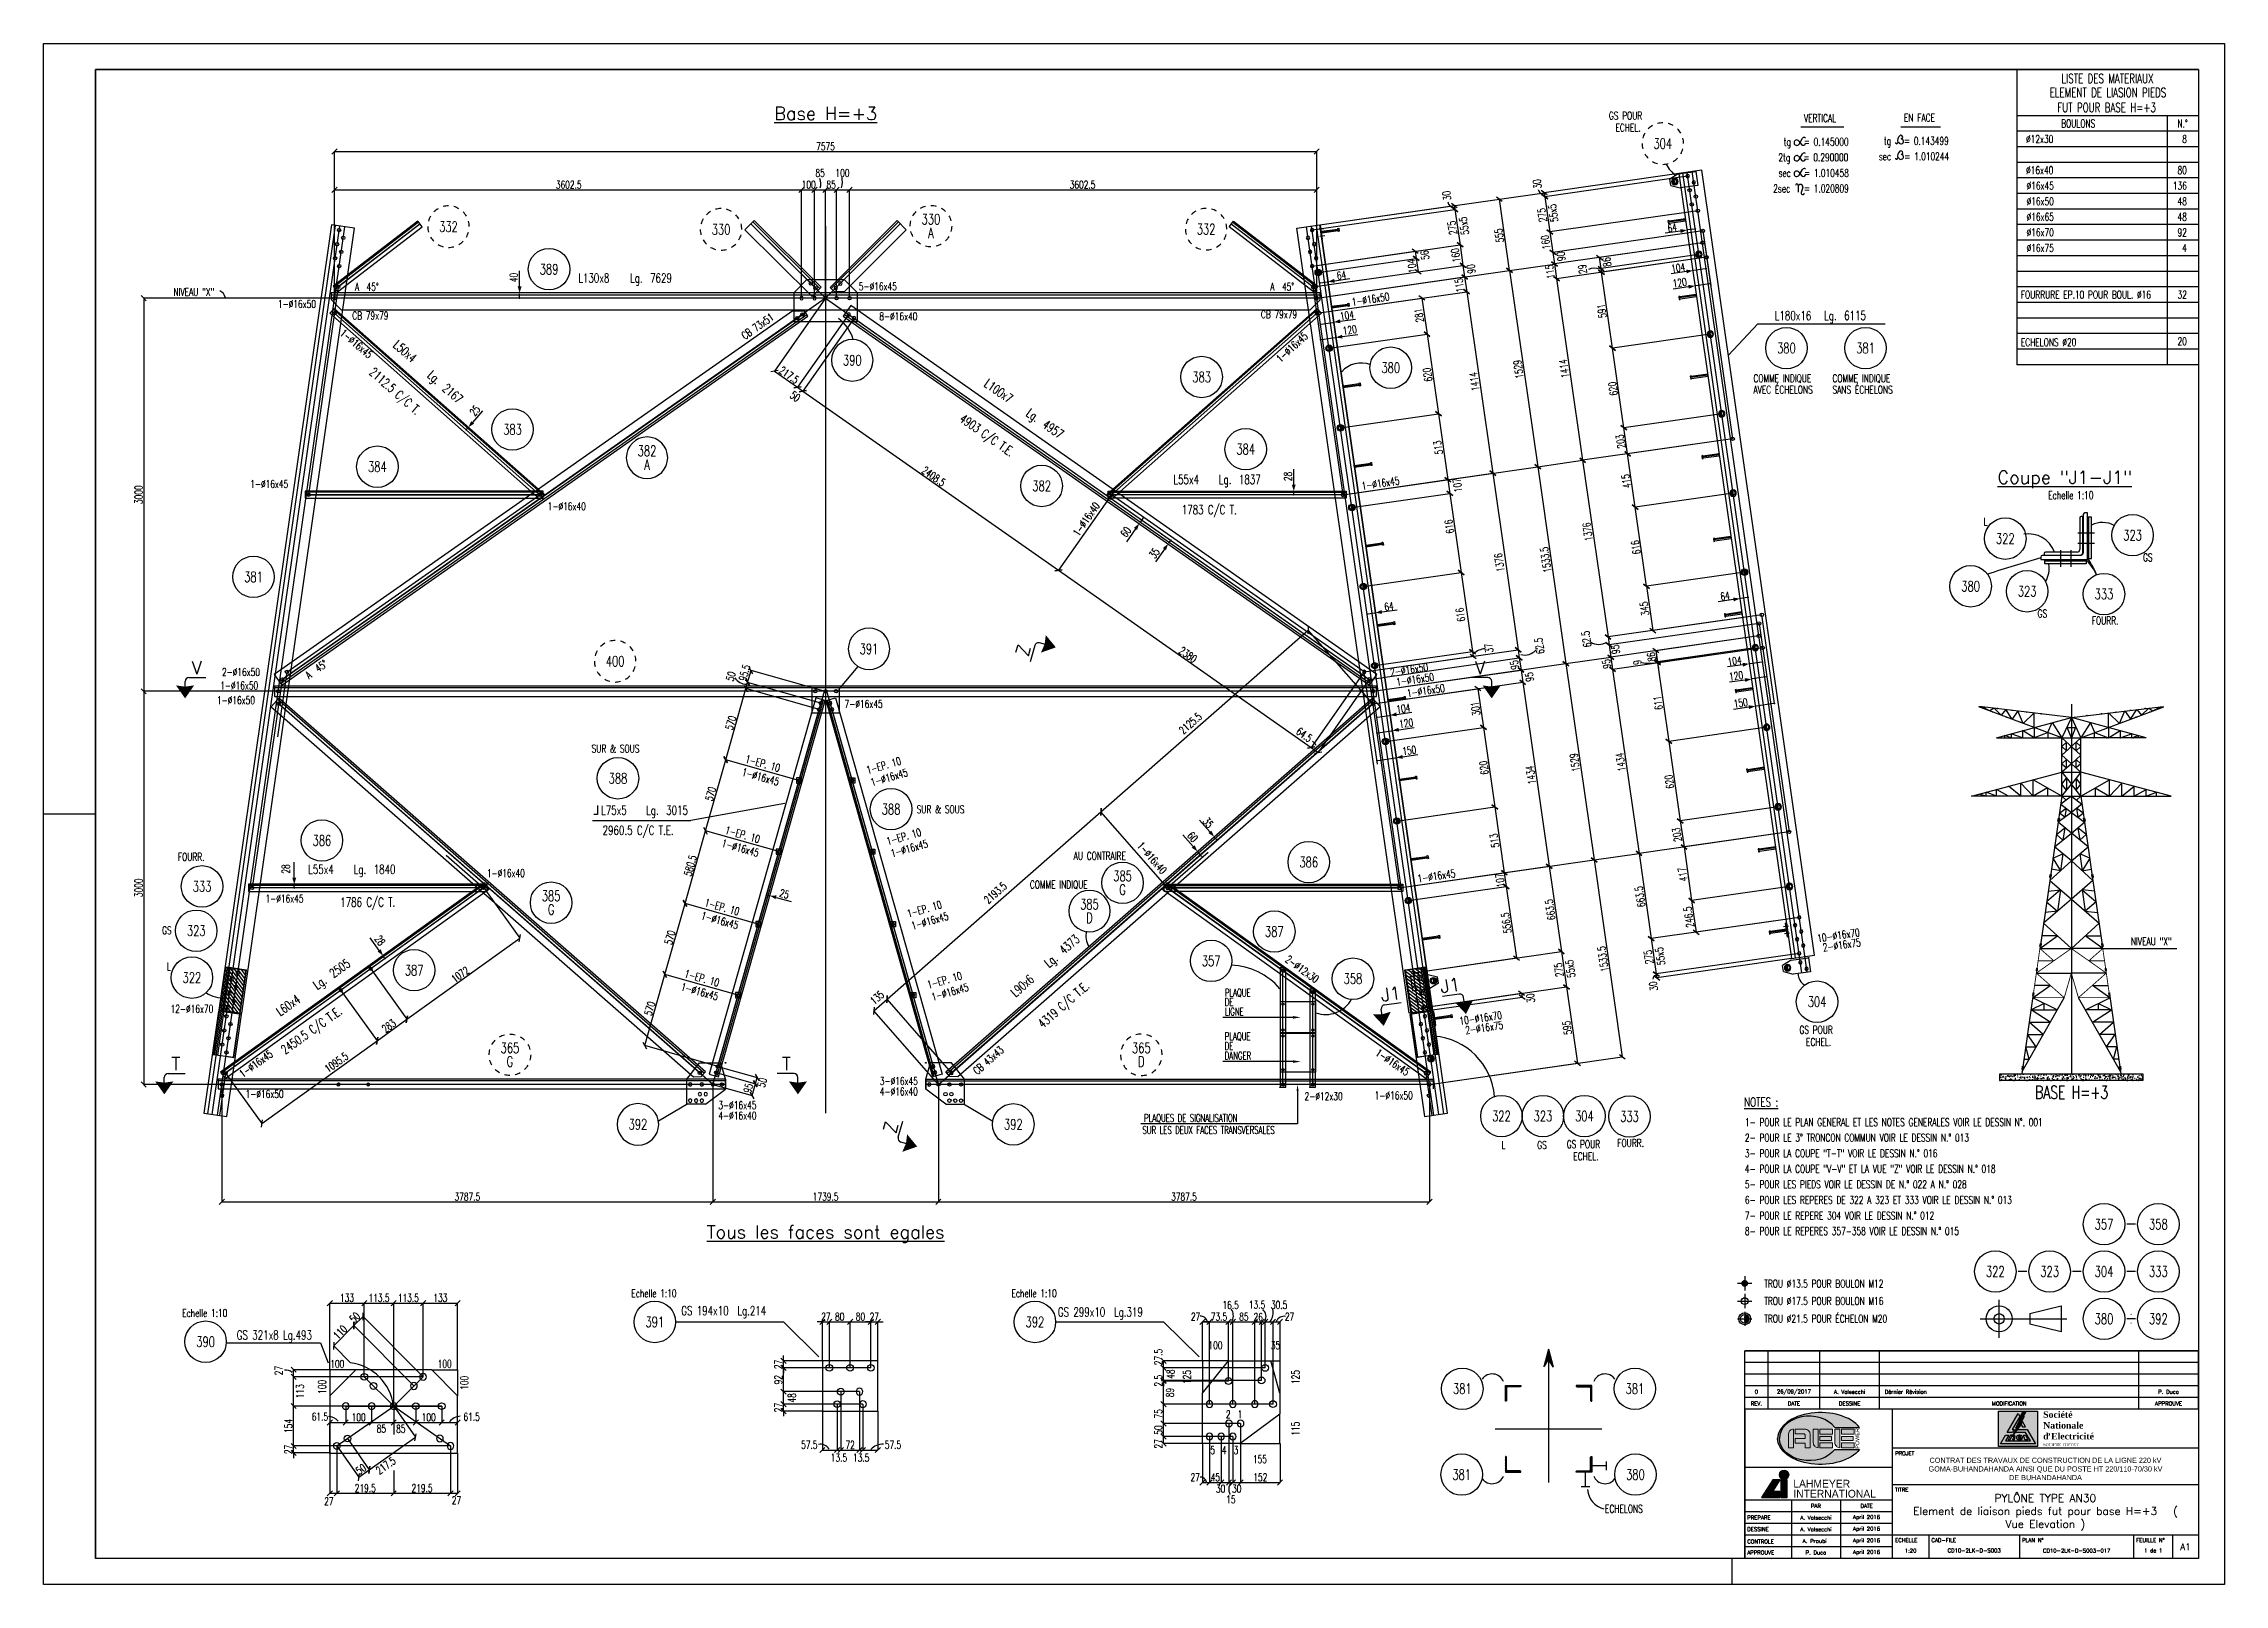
# Paper-space layout 'Layout1' of a CAD drawing. Extents: x 996 to 1837, y 52 to 646.
# The model-space entities are those that its viewports show. They can reach past a viewport. Long polylines and large blocks are cut down to what shows.
import ezdxf
from ezdxf.enums import TextEntityAlignment as Align

# ---------------------------------------------------------------- set-up
doc = ezdxf.new("R2010")
doc.units = 0
doc.header["$LTSCALE"] = 150
doc.header["$MEASUREMENT"] = 0
doc.header["$PDMODE"] = 33
doc.header["$PDSIZE"] = 5
doc.linetypes.add('DASHDOT', pattern=[1, 0.5, -0.25, 0, -0.25])
doc.linetypes.add('DASHED', pattern=[0.75, 0.5, -0.25])
doc.layers.get('0').update_dxf_attribs({"linetype": 'CONTINUOUS'})
for name, color, linetype in [('ASSI', 6, 'CONTINUOUS'), ('BOLLINI_1', 7, 'CONTINUOUS'), ('BOLLINI_5', 7, 'CONTINUOUS'), ('Echelon', 3, 'CONTINUOUS'), ('FORI', 2, 'CONTINUOUS'), ('LINEA-MEDIA', 7, 'CONTINUOUS'), ('LINEA_ANG', 2, 'CONTINUOUS'), ('LINEE_PIASTRA', 2, 'CONTINUOUS'), ('LINEE_PIASTRE', 2, 'CONTINUOUS'), ('LM', 7, 'CONTINUOUS'), ('LP', 3, 'CONTINUOUS'), ('LS', 7, 'CONTINUOUS'), ('LSP', 3, 'CONTINUOUS'), ('MZ', 6, 'DASHDOT'), ('NOTATION', 2, 'CONTINUOUS'), ('PIASTRE', 5, 'CONTINUOUS'), ('QT_MAL', 7, 'CONTINUOUS'), ('QT_MPR', 7, 'CONTINUOUS'), ('QT_MSP', 7, 'CONTINUOUS'), ('SELLO', 7, 'CONTINUOUS'), ('SELLO-MODIFI', 7, 'CONTINUOUS'), ('TESTI_A_P', 7, 'CONTINUOUS'), ('TRAT-Y', 7, 'DASHED')]:
    doc.layers.add(name, color=color, linetype=linetype)
doc.styles.add('ARIAL', font='arial.ttf')
doc.styles.add('QUOTE', font='ROMANS8.SHX', dxfattribs={"width": 0.7})
doc.styles.add('RD', font='ROMAND8.SHX', dxfattribs={"width": 0.7})
doc.styles.add('ROMANS', font='romans.shx', dxfattribs={"height": 2.5})
doc.styles.add('RQL', font='ROMANS8.SHX', dxfattribs={"width": 0.7})
doc.styles.add('RS', font='ROMANS8.shx', dxfattribs={"width": 0.7})
doc.styles.get("Standard").update_dxf_attribs({"font": 'ROMANS8.SHX', "width": 0.7})
doc.styles.add('SWIS', font='swissl.ttf')
doc.styles.add('TIMES', font='times.ttf')
doc.styles.add('TIMESNEGRITA', font='')
doc.styles.get('TIMESNEGRITA').set_extended_font_data('Times New Roman', bold=True)
doc.dimstyles.new('FRECCE1', dxfattribs={"dimtxt": 60, "dimasz": 6.6667, "dimexe": 0, "dimexo": 0, "dimgap": 1, "dimtad": 1, "dimzin": 0, "dimdsep": 46, "dimtxsty": 'RS', "dimblk1": 'QUOTP', "dimblk2": 'QUOTF', "dimsah": 1, "dimcen": 0, "dimclrd": 2, "dimclre": 2, "dimclrt": 7, "dimadec": 0, "dimazin": 0, "dimtfac": 1, "dimtix": 1, "dimtmove": 2, "dimatfit": 3, "dimldrblk": 'QUOTP', "dimfxl": 1, "dimtolj": 1, "dimtzin": 0, "dimarcsym": 0})
doc.dimstyles.new('TRATTO', dxfattribs={"dimscale": 0, "dimtxt": 60, "dimasz": 40, "dimexe": 0, "dimexo": 0, "dimgap": 10, "dimtad": 1, "dimrnd": 0.5, "dimdsep": 46, "dimtxsty": 'RS', "dimblk1": 'OBLIQUE', "dimblk2": 'OBLIQUE', "dimsah": 1, "dimcen": 0.09, "dimclrd": 2, "dimclre": 2, "dimclrt": 7, "dimadec": 0, "dimazin": 0, "dimtfac": 1, "dimtix": 1, "dimtmove": 2, "dimatfit": 3, "dimfxl": 1, "dimtolj": 1, "dimtzin": 0, "dimarcsym": 0})
pattern_1 = [(135, (-149374.338, 152028.509), (-7.07106781, -7.07106781), [])]

psp = doc.layouts.get("Layout1")

# ---------------------------------------------------------------- texts
at = {"layer": 'SELLO', "color": 2, "style": 'ROMANS'}
for s, height, p in [('REV.', 1.5, (1656.34, 121.48)), ('DATE', 1.5, (1670.84, 121.48)), ('DESSINE', 1.5, (1692.34, 121.48)), ('MODIFICATION', 1.5, (1753.84, 121.48)), ('APPROUVE', 1.5, (1815.34, 121.48)), ('A. Valsecchi', 1.5, (1679.34, 77.48)), ('PAR', 1.5, (1679.34, 81.98)), ('April 2016', 1.5, (1698.84, 77.48)), ('DATE', 1.5, (1698.84, 81.98)), ('A. Valsecchi', 1.5, (1679.34, 72.98)), ('A. Proubi ', 1.5, (1679.34, 68.48)), ('April 2016', 1.5, (1698.84, 72.98)), ('April 2016', 1.5, (1698.84, 68.48)), ('A1', 2.5, (1821.84, 66.23)), ('P. Duca', 1.5, (1679.34, 63.98)), ('April 2016', 1.5, (1698.84, 63.98))]:
    psp.add_text(s, height=height, dxfattribs=at).set_placement(p, align=Align.MIDDLE)
for s, p in [('PROJET', (1709.84, 102.23)), ('TITRE', (1709.84, 88.23)), ('PREPARE', (1652.84, 77.48)), ('CONTROLE', (1652.84, 68.23)), ('DESSINE', (1652.84, 72.98)), ('ECHELLE', (1709.84, 68.73)), ('CAD-FILE', (1723.84, 68.73)), ('PLAN N%%D', (1758.84, 68.73)), ('FEUILLE N%%D', (1802.84, 68.73)), ('APPROUVE', (1652.84, 63.98))]:
    psp.add_text(s, height=1.5, dxfattribs=at).set_placement(p, align=Align.MIDDLE_LEFT)
for s, p in [('1:20', (1715.84, 63.98)), ('CD10-2LK-D-S003', (1740.34, 64.05)), ('1 de 1', (1809.34, 64.05))]:
    psp.add_text(s, height=1.5, dxfattribs=at).set_placement(p, align=Align.CENTER)
at = {"layer": 'SELLO', "color": 3, "style": 'ROMANS'}
psp.add_text('CD10-2LK-D-S003-017', height=1.5, dxfattribs=at).set_placement((1779.84, 63.98), align=Align.CENTER)
at = {"layer": 'SELLO', "attachment_point": 5}
for s, insert, char_height, style in [('{\\C2;CONTRAT DES TRAVAUX DE CONSTRUCTION DE LA LIGNE 220 kV GOMA-BUHANDAHANDA AINSI QUE DU POSTE HT 220/110-70/30 kV\\PDE BUHANDAHANDA}', (1767.84, 96.23), 2, 'ARIAL'), ('{\\C4;PYLÔNE TYPE AN30\\P\\C3;Element de liaison pieds fut pour base H=+3   ( Vue Elevation )}', (1767.84, 79.48), 3, 'ROMANS')]:
    psp.add_mtext_dynamic_manual_height_columns(s, width=118, gutter_width=12.5, heights=[0], dxfattribs=dict(at, insert=insert, char_height=char_height, style=style))
at = {"layer": 'SELLO-MODIFI', "color": 2, "style": 'ROMANS'}
for s, p in [('0', (1656.34, 125.98)), ('26/09/2017', (1670.84, 125.98)), ('A. Valsecchi', (1692.34, 125.98)), ('P. Duca', (1815.34, 125.98))]:
    psp.add_text(s, height=1.5, dxfattribs=at).set_placement(p, align=Align.MIDDLE)
psp.add_text('Dérnier Révision', height=1.5, dxfattribs=at).set_placement((1705.84, 125.98), align=Align.MIDDLE_LEFT)

msp = doc.modelspace()

# ---------------------------------------------------------------- texts
at = {"color": 7, "style": 'RS', "width": 0.7}
for s, p in [('NIVEAU "X"', (157839.654, -144011.257)), ('ECHELONS', (153783.396, -148386.595))]:
    msp.add_text(s, height=60, dxfattribs=at).set_placement(p)
at = {"layer": 'LINEA-MEDIA', "style": 'RS', "width": 0.7}
for s, p in [('VERTICAL', (155317.801, -137663.429)), ('EN FACE', (156089.378, -137660.599)), ('2tg   = 0.290000', (155120.941, -137966.068)), ('tg   = 0.145000', (155162.413, -137846.066)), ('sec   = 1.010244', (155894.887, -137958.825)), ('tg   = 0.143499', (155934.714, -137838.823)), ('sec   = 1.010458', (155121.382, -138086.069)), ('2sec   = 1.020809', (155081.318, -138206.07))]:
    msp.add_text(s, height=60.0007, dxfattribs=at).set_placement(p)
at = {"layer": 'LM', "style": 'RD', "width": 0.7}
for s, p in [('ELEMENT DE LIASION PIEDS', (157663.155, -137436.059)), ('LISTE DES MATERIAUX', (157659.24, -137328.057)), ('FUT POUR BASE H=+3', (157652.385, -137551.519))]:
    msp.add_text(s, height=69.993, dxfattribs=at).set_placement(p, align=Align.MIDDLE)
at = {"layer": 'LM', "style": 'RS', "width": 0.7}
msp.add_text('NIVEAU "X"', height=60, dxfattribs=at).set_placement((142742.333, -139003.487))
at = {"layer": 'LM', "color": 0, "style": 'RS', "width": 0.7}
for s, p in [('2- POUR LE 3° TRONCON COMMUN VOIR LE DESSIN N.° 013', (154862.873, -145525.291)), ('1- POUR LE PLAN GENERAL ET LES NOTES GENERALES VOIR LE DESSIN N%%D. 001', (154862.873, -145405.291)), ('3- POUR LA COUPE "T-T" VOIR LE DESSIN N.° 016', (154862.873, -145645.291)), ('4- POUR LA COUPE "V-V" ET LA VUE "Z" VOIR LE DESSIN N.° 018', (154862.873, -145765.291)), ('5- POUR LES PIEDS VOIR LE DESSIN DE N.° 022 A N.° 028', (154862.873, -145885.291)), ('6- POUR LES REPERES DE 322 A 323 ET 333 VOIR LE DESSIN N.° 013', (154862.873, -146005.291)), ('7- POUR LE REPERE 304 VOIR LE DESSIN N.° 012', (154862.873, -146125.291)), ('8- POUR LE REPERES 357-358 VOIR LE DESSIN N.° 015', (154862.873, -146245.291))]:
    msp.add_text(s, height=60, dxfattribs=at).set_placement(p)
at = {"layer": 'LM', "linetype": 'ByBlock', "style": 'RS', "width": 0.7}
for s, p in [('TROU %%C13.5 POUR BOULON M12', (155011.21, -146650.302)), ('TROU %%C17.5 POUR BOULON M16', (155011.249, -146784.085)), ('TROU %%C21.5 POUR ÉCHELON M20', (155011.223, -146920.911))]:
    msp.add_text(s, height=60, dxfattribs=at).set_placement(p)
at = {"layer": 'LM', "char_height": 59.9916, "style": 'RD'}
for s, insert, attachment_point in [('BOULONS', (157301.978, -137674.964), 4), ('N.°', (158277.943, -137674.964), 6)]:
    msp.add_mtext(s, dxfattribs=dict(at, insert=insert, attachment_point=attachment_point))
at = {"layer": 'LS', "color": 3, "style": 'RD'}
for s, p in [('%%UBase H=+3', (147772.422, -137597.582)), ('%%UCoupe "J1-J1"', (157329.567, -140419.661, -2509.509)), ('V', (142921.323, -141871.087)), ('V', (152820.332, -141871.087)), ('T', (142761.036, -144924.332)), ('T', (147469.68, -144924.332)), ('%%UTous les faces sont egales', (147772.422, -146238.119))]:
    msp.add_text(s, height=100, dxfattribs=at).set_placement(p, align=Align.MIDDLE)
at = {"layer": 'LS', "style": 'RS', "width": 0.7}
for s, p in [('GS POUR', (153813.269, -137643.87)), (' ECHEL.', (153835.33, -137737.162))]:
    msp.add_text(s, height=60, dxfattribs=at).set_placement(p)
at = {"layer": 'LS', "color": 7, "style": 'RS', "width": 0.7}
for s, height, p in [('∅12x30', 59.9916, (157031.104, -137824.95)), ('∅16x40', 59.9916, (157031.104, -138064.95)), ('∅16x45', 59.9916, (157035.314, -138184.876)), ('∅16x50', 59.9916, (157035.314, -138304.876)), ('∅16x65', 59.9916, (157035.314, -138424.859)), ('∅16x70', 59.9916, (157035.314, -138544.825)), ('∅16x75', 59.9916, (157035.314, -138664.809)), ('FOURRURE EP.10 POUR BOUL. %%C16', 59.9916, (156990.662, -139024.809)), ('ECHELONS %%C20', 59.9916, (156990.662, -139391.475)), ('Echelle 1:10', 60, (157201.43, -140570.958)), ('Echelle 1:10', 60, (146273.712, -146724.389)), ('Echelle 1:10', 60, (149205.437, -146724.389)), ('Echelle 1:10', 60, (142808.864, -146876.73))]:
    msp.add_text(s, height=height, dxfattribs=at).set_placement(p)
for s, height, p in [('8', 59.992, (158271.654, -137824.893)), ('80', 59.9916, (158271.654, -138064.893)), ('136', 59.9916, (158271.654, -138184.876)), ('48', 59.9916, (158271.654, -138304.876)), ('48', 59.9916, (158271.654, -138424.859)), ('92', 59.9916, (158271.654, -138544.859)), ('4', 59.992, (158271.654, -138664.842)), ('32', 59.9916, (158271.654, -139024.775)), ('20', 59.9916, (158271.654, -139384.741))]:
    msp.add_text(s, height=height, dxfattribs=at).set_placement(p, align=Align.RIGHT)
at = {"layer": 'LS', "color": 3, "style": 'RD'}
for s, rotation, p in [('Z', 74.4731879, (149296.643, -141736.773)), ('J1', 8.1649027, (152589.496, -144320.453)), ('J1', 8.1661393, (152131.324, -144386.197)), ('Z', 74.4731879, (148275.037, -145413.884))]:
    msp.add_text(s, height=100, rotation=rotation, dxfattribs=at).set_placement(p, align=Align.MIDDLE)
at = {"layer": 'LS', "color": 2, "style": 'RS', "width": 0.7}
for s, p in [('100', (150778.884, -147095.467)), ('35', (151241.884, -147095.467)), ('100', (144005.807, -147239.101)), ('100', (144833.936, -147238.362)), ('155', (151121.884, -147973.467))]:
    msp.add_text(s, height=60, dxfattribs=at).set_placement(p, align=Align.MIDDLE)
for s, p in [('100', (144986.543, -147384.289)), ('125', (150558.884, -147340.467)), ('125', (151396.884, -147340.467)), ('100', (143889.111, -147416.394)), ('115', (151396.884, -147738.467))]:
    msp.add_text(s, height=60, rotation=90, dxfattribs=at).set_placement(p, align=Align.MIDDLE)
at = {"layer": 'LS', "color": 3, "insert": (157382.81, -145144.224), "char_height": 100, "attachment_point": 5, "style": 'RD'}
msp.add_mtext('BASE H=+3', dxfattribs=at)
at = {"layer": 'LS', "color": 7, "char_height": 60, "attachment_point": 5, "style": 'RS'}
for s, insert in [('\\A1;2', (150877.628, -147628.346)), ('\\A1;1', (150968.295, -147628.346)), ('\\A1;5', (150757.109, -147904.062)), ('\\A1;4', (150846.092, -147904.062)), ('\\A1;3', (150937.333, -147904.062))]:
    msp.add_mtext(s, dxfattribs=dict(at, insert=insert))
at = {"layer": 'NOTATION', "color": 0, "style": 'RS', "width": 0.7}
msp.add_text('%%uNOTES :', height=70, dxfattribs=at).set_placement((154856.717, -145255.489))
at = {"layer": 'TESTI_A_P', "style": 'RS'}
for s, width, p in [('AVEC ÉCHELONS', 0.7, (154928.449, -139757.409)), ('COMME INDIQUE', 0.7, (154928.449, -139669.878)), ('COMME INDIQUE', 0.7, (155538.217, -139669.878)), ('SANS ÉCHELONS', 0.7, (155538.217, -139757.409)), ('L', 0.7, (156704.341, -140775.107)), ('GS', 0.7, (157933.495, -141050.852)), ('GS', 0.7, (157120.257, -141483.255)), ('FOURR.', 0.7, (157538.258, -141537.339)), ('SUR & SOUS', 0.7, (145967.555, -142524.876)), ('SUR & SOUS', 0.7, (148474.373, -142992.203)), ('FOURR.', 0.7, (142776.704, -143359.547)), ('AU CONTRAIRE', 0.7, (149685.517, -143351.691)), ('COMME INDIQUE', 0.7, (149347.699, -143572.975)), ('GS', 0.7, (142654.886, -143926.16)), ('L', 0.7, (142691.145, -144204.699)), ('DE', 0.65, (150851.009, -144479.33)), ('PLAQUE', 0.65, (150851.705, -144405.945)), ('LIGNE', 0.65, (150851.705, -144552.3)), ('GS POUR', 0.7, (155283.062, -144693.267)), ('PLAQUE', 0.65, (150850.797, -144743.525)), ('DE', 0.65, (150850.797, -144817.771)), (' ECHEL.', 0.7, (155305.124, -144786.559)), ('DANGER', 0.65, (150850.797, -144893.117)), ('PLAQUES DE SIGNALISATION', 0.65, (150228.8, -145373.501)), ('SUR LES DEUX FACES TRANSVERSALES', 0.65, (150216.114, -145466.114)), ('L', 0.7, (152984.669, -145581.659)), ('GS', 0.7, (153260.476, -145581.659)), ('GS POUR', 0.7, (153488.631, -145575.11)), (' ECHEL.', 0.7, (153510.693, -145668.403)), ('FOURR.', 0.7, (153878.939, -145565.363))]:
    msp.add_text(s, height=60, dxfattribs=dict(at, width=width)).set_placement(p)

# ---------------------------------------------------------------- blocks, each defined once
blk = doc.blocks.new('LOGO SNEL')
at = {"layer": 'SELLO'}
h = blk.add_hatch(color=170, dxfattribs=at)
h.paths.add_polyline_path([(-3.08, 6.8), (-18.08, 6.8), (-18.08, -6.8), (-3.08, -6.8)])
h.paths.add_polyline_path([(-7.65, 0.74), (-8.92, 0.74), (-9.49, 1.73), (-8.86, 2.83)], flags=16)
h.paths.add_polyline_path([(-8.27, 4.7), (-10.07, 1.41), (-9.68, 1.41), (-10.97, -0.35), (-7.02, -0.35), (-3.86, -5.82), (-17.3, -5.82), (-15.41, -2.54), (-14.14, -2.54), (-15.41, -4.72), (-5.76, -4.72), (-7.65, -1.44), (-11.77, -1.44), (-12.42, -2.33), (-11.14, 0.17), (-11.49, 0.35), (-10.07, 3.14), (-10.42, 3.31), (-8.86, 6.38), (-7.61, 6.48), (-8.59, 4.7)], flags=16)
h.paths.add_polyline_path([(-9.95, 4.72), (-12.88, -0.35), (-12.1, -0.35), (-12.73, -1.44), (-14.78, -1.44), (-10.58, 5.82)], flags=16)
h.paths.add_polyline_path([(-7.7, -2.54), (-6.81, -4.26), (-7.9, -4.26), (-8.53, -2.54)], flags=16)
h.paths.add_polyline_path([(-9.03, -2.9), (-8.93, -3.09), (-8.86, -3.32), (-8.85, -3.52), (-10.41, -3.52), (-10.38, -3.67), (-10.3, -3.76), (-10.29, -3.77), (-10.2, -3.81), (-10.08, -3.83), (-9.99, -3.84), (-9.86, -3.83), (-9.77, -3.8), (-9.67, -3.74), (-9.65, -3.71), (-8.86, -3.71), (-8.93, -3.87), (-9.08, -4.03), (-9.28, -4.14), (-9.49, -4.2), (-9.66, -4.23), (-9.86, -4.25), (-10.11, -4.26), (-10.37, -4.23), (-10.59, -4.18), (-10.79, -4.09), (-10.93, -3.99), (-11.07, -3.83), (-11.15, -3.62), (-11.17, -3.41), (-11.16, -3.21), (-11.09, -3), (-10.99, -2.87), (-10.89, -2.77), (-10.75, -2.68), (-10.55, -2.6), (-10.31, -2.55), (-10.07, -2.54), (-9.82, -2.54), (-9.57, -2.58), (-9.36, -2.66), (-9.18, -2.76)], flags=16)
h.paths.add_polyline_path([(-9.62, -3.12), (-9.59, -3.23), (-10.45, -3.23), (-10.38, -3.1), (-10.27, -3), (-10.12, -2.96), (-9.95, -2.95), (-9.73, -2.99)], flags=0)
h.paths.add_polyline_path([(-12.73, -2.84), (-12.72, -2.84, -0.53324), (-12.35, -3.38), (-12.71, -4.26), (-11.93, -4.26), (-11.72, -3.03, 0.387199), (-12, -2.58, 0.188481), (-12.93, -2.68), (-12.87, -2.54), (-13.47, -2.54), (-14.36, -4.26), (-13.57, -4.26), (-13.09, -3.08, -0.304428)], flags=16)
h = blk.add_hatch(color=50, dxfattribs=at)
h.paths.add_polyline_path([(-14.78, -1.44), (-12.73, -1.44), (-12.1, -0.35), (-12.88, -0.35), (-9.95, 4.72), (-10.58, 5.82)])
h.paths.add_polyline_path([(-8.86, 2.83), (-9.49, 1.73), (-8.92, 0.74), (-7.65, 0.74)])
h.paths.add_polyline_path([(-10.97, -0.35), (-11.77, -1.44), (-7.65, -1.44), (-5.76, -4.72), (-15.41, -4.72), (-14.14, -2.54), (-15.41, -2.54), (-17.3, -5.82), (-3.86, -5.82), (-7.02, -0.35)])
h.paths.add_polyline_path([(-7.7, -2.54), (-8.53, -2.54), (-7.9, -4.26), (-6.81, -4.26)], flags=17)
h.paths.add_polyline_path([(-8.95, -3.05), (-9.01, -2.95), (-9.07, -2.87), (-9.15, -2.79), (-9.23, -2.73), (-9.31, -2.68), (-9.41, -2.64), (-9.52, -2.6), (-9.63, -2.57), (-9.76, -2.55), (-9.89, -2.54), (-10.03, -2.54), (-10.11, -2.54), (-10.24, -2.55), (-10.37, -2.56), (-10.49, -2.59), (-10.6, -2.62), (-10.7, -2.66), (-10.79, -2.71), (-10.87, -2.76), (-10.9, -2.79), (-10.99, -2.87), (-11.05, -2.95), (-11.11, -3.05), (-11.14, -3.16), (-11.17, -3.27), (-11.17, -3.4), (-11.17, -3.44), (-11.16, -3.56), (-11.13, -3.67), (-11.09, -3.78), (-11.03, -3.87), (-10.96, -3.96), (-10.87, -4.03), (-10.83, -4.06), (-10.74, -4.11), (-10.64, -4.16), (-10.54, -4.19), (-10.42, -4.22), (-10.3, -4.24), (-10.17, -4.25), (-10.03, -4.26), (-9.92, -4.25), (-9.78, -4.25), (-9.66, -4.23), (-9.54, -4.21), (-9.43, -4.19), (-9.33, -4.15), (-9.24, -4.12), (-9.14, -4.06), (-9.04, -3.99), (-8.97, -3.91), (-8.91, -3.81), (-8.86, -3.71), (-9.62, -3.71), (-9.8, -3.82), (-10.04, -3.84), (-10.27, -3.79), (-10.38, -3.67), (-10.41, -3.52), (-8.85, -3.52), (-8.86, -3.38), (-8.88, -3.26), (-8.91, -3.15)], flags=17)
h.paths.add_polyline_path([(-9.59, -3.23), (-10.45, -3.23), (-10.38, -3.1), (-10.27, -3), (-10.12, -2.96), (-9.95, -2.95), (-9.73, -2.99), (-9.62, -3.12)], flags=16)
h.paths.add_polyline_path([(-12.35, -3.38), (-12.71, -4.26), (-11.93, -4.26), (-11.72, -3.03, 0.387199), (-12, -2.58, 0.188481), (-12.93, -2.68), (-12.87, -2.54), (-13.47, -2.54), (-14.36, -4.26), (-13.57, -4.26), (-13.09, -3.08, -0.304428), (-12.73, -2.84), (-12.72, -2.84, -0.53324)], flags=17)
blk.add_hatch(color=10, dxfattribs=at).paths.add_polyline_path([(-11.14, 0.17), (-11.49, 0.35), (-10.07, 3.14), (-10.42, 3.31), (-8.86, 6.38), (-7.61, 6.48), (-8.59, 4.7), (-8.27, 4.7), (-10.07, 1.41), (-9.68, 1.41), (-12.42, -2.33)])
at = {"layer": 'SELLO', "color": 170}
blk.add_lwpolyline([(-18.08, 6.8), (-3.08, 6.8), (-3.08, -6.8), (-18.08, -6.8)], close=True, dxfattribs=at)
at = {"layer": 'SELLO', "color": 50}
for points in [[(-14.78, -1.44), (-10.58, 5.82), (-9.95, 4.72), (-12.88, -0.35), (-12.1, -0.35), (-12.73, -1.44)], [(-8.92, 0.74), (-7.65, 0.74), (-8.86, 2.83), (-9.49, 1.73)], [(-10.9, -2.79), (-10.99, -2.87), (-11.05, -2.95), (-11.11, -3.05), (-11.14, -3.16), (-11.17, -3.27), (-11.17, -3.4), (-11.17, -3.44), (-11.16, -3.56), (-11.13, -3.67), (-11.09, -3.78), (-11.03, -3.87), (-10.96, -3.96), (-10.87, -4.03), (-10.83, -4.06), (-10.74, -4.11), (-10.64, -4.16), (-10.54, -4.19), (-10.42, -4.22), (-10.3, -4.24), (-10.17, -4.25), (-10.03, -4.26), (-9.92, -4.25), (-9.78, -4.25), (-9.66, -4.23), (-9.54, -4.21), (-9.43, -4.19), (-9.33, -4.15), (-9.24, -4.12), (-9.14, -4.06), (-9.04, -3.99), (-8.97, -3.91), (-8.91, -3.81), (-8.86, -3.71), (-9.65, -3.71), (-9.67, -3.74), (-9.77, -3.8), (-9.86, -3.83), (-9.99, -3.84), (-10.08, -3.83), (-10.2, -3.81), (-10.29, -3.77), (-10.3, -3.76), (-10.38, -3.67), (-10.41, -3.52), (-8.85, -3.52), (-8.86, -3.38), (-8.88, -3.26), (-8.91, -3.15), (-8.95, -3.05), (-9.01, -2.95), (-9.07, -2.87), (-9.15, -2.79), (-9.23, -2.73), (-9.31, -2.68), (-9.41, -2.64), (-9.52, -2.6), (-9.63, -2.57), (-9.76, -2.55), (-9.89, -2.54), (-10.03, -2.54), (-10.11, -2.54), (-10.24, -2.55), (-10.37, -2.56), (-10.49, -2.59), (-10.6, -2.62), (-10.7, -2.66), (-10.79, -2.71), (-10.87, -2.76)], [(-9.99, -2.95), (-10.12, -2.96), (-10.23, -2.99), (-10.29, -3.02), (-10.38, -3.1), (-10.43, -3.2), (-10.44, -3.23), (-9.59, -3.23), (-9.62, -3.12), (-9.7, -3.03), (-9.71, -3.02), (-9.8, -2.97), (-9.92, -2.95)], [(-6.81, -4.26), (-7.9, -4.26), (-8.53, -2.54), (-7.7, -2.54)]]:
    blk.add_lwpolyline(points, close=True, dxfattribs=at)
at = {"layer": 'SELLO', "color": 10}
blk.add_lwpolyline([(-11.14, 0.17), (-11.49, 0.35), (-10.07, 3.14), (-10.42, 3.31), (-8.86, 6.38), (-7.61, 6.48), (-8.59, 4.7), (-8.27, 4.7), (-10.07, 1.41), (-9.68, 1.41), (-12.42, -2.33)], close=True, dxfattribs=at)
at = {"layer": 'SELLO', "color": 50}
blk.add_lwpolyline([(-10.97, -0.35), (-7.02, -0.35), (-3.86, -5.82), (-17.3, -5.82), (-15.41, -2.54), (-14.14, -2.54), (-15.41, -4.72), (-5.76, -4.72), (-7.65, -1.44), (-11.77, -1.44)], dxfattribs=at)
blk.add_lwpolyline([(-12.73, -2.84), (-12.72, -2.84, -0.53324), (-12.35, -3.38), (-12.71, -4.26), (-11.93, -4.26), (-11.72, -3.03, 0.387199), (-12, -2.58, 0.188481), (-12.93, -2.68), (-12.87, -2.54), (-13.47, -2.54), (-14.36, -4.26), (-13.57, -4.26), (-13.09, -3.08, -0.304428)], format="xyb", close=True, dxfattribs=at)
at = {"layer": 'SELLO'}
for s, height, style, p in [('SOCIETE  D ETAT', 1.0938, 'TIMES', (-0.9, -6.16)), (',', 2.5, 'TIMESNEGRITA', (1, -1.03)), (',', 1.09, 'TIMES', (7.74, -5.24))]:
    blk.add_text(s, height=height, dxfattribs=dict(at, style=style)).set_placement(p, align=Align.MIDDLE_LEFT)
at = {"layer": 'SELLO', "insert": (-0.9, 1.28), "char_height": 2.5, "width": 21.0938, "attachment_point": 4, "style": 'TIMESNEGRITA'}
blk.add_mtext('Société\\PNationale\\Pd Electricité', dxfattribs=at)
blk = doc.blocks.new('LOGO LAHMEYER')
at = {"layer": 'SELLO', "true_color": 0x231f20}
h = blk.add_hatch(color=250, dxfattribs=at)
h.dxf.hatch_style = 1
h.paths.add_polyline_path([(-14.55, -5.31), (-12.12, -5.31), (-12.12, 1.57), (-14.55, 1.57)])
h.paths.add_polyline_path([(-14.98, -5.31), (-14.98, -2.89), (-17.59, -2.89), (-14.81, 1.57), (-17.67, 1.57), (-21.98, -5.31)])
at = {"layer": 'SELLO', "true_color": 0xee1c25}
h = blk.add_hatch(color=240, dxfattribs=at)
h.dxf.hatch_style = 1
edge = h.paths.add_edge_path()
edge.add_arc((-13.33, 3.51), 1.8, 0, 360)
at = {"layer": 'SELLO', "color": 250, "true_color": 0x231f20}
for points in [[(-14.98, -5.31), (-14.98, -2.89), (-17.59, -2.89), (-14.81, 1.57), (-17.67, 1.57), (-21.98, -5.31)], [(-14.55, -5.31), (-12.12, -5.31), (-12.12, 1.57), (-14.55, 1.57)]]:
    blk.add_lwpolyline(points, close=True, dxfattribs=at)
at = {"layer": 'SELLO', "color": 240, "true_color": 0xee1c25}
blk.add_circle((-13.33, 3.51), 1.8, dxfattribs=at)
at = {"layer": 'SELLO', "color": 250, "true_color": 0x231f20, "style": 'ARIAL', "width": 0.95}
blk.add_text('LAHMEYER', height=3, dxfattribs=at).set_placement((-9.74, 1.57), align=Align.TOP_LEFT)
blk.add_text('INTERNATIONAL', height=3, dxfattribs=at).set_placement((-9.74, -6.2), align=Align.BOTTOM_LEFT)
blk = doc.blocks.new('LOGO AEE')
at = {"layer": 'SELLO', "true_color": 0x2e4894}
h = blk.add_hatch(color=167, dxfattribs=at)
h.dxf.hatch_style = 1
edge = h.paths.add_edge_path()
edge.add_ellipse((0.8, 0), major_axis=(-16.61, 0), ratio=0.602151, start_angle=205.37693, end_angle=360)
edge.add_ellipse((0.8, 0), major_axis=(-16.61, 0), ratio=0.602151, start_angle=0, end_angle=154.62307)
edge.add_line((15.81, -4.29), (6.23, -4.29))
edge.add_ellipse((-3.66, 0), major_axis=(-11.43, 0), ratio=0.75, start_angle=0, end_angle=150, ccw=False)
edge.add_ellipse((-3.66, 0), major_axis=(-11.43, 0), ratio=0.75, start_angle=210, end_angle=360, ccw=False)
edge.add_line((6.23, 4.29), (15.81, 4.29))
at = {"layer": 'SELLO', "lineweight": 0, "true_color": 0x615b56}
h = blk.add_hatch(color=251, dxfattribs=at)
h.dxf.hatch_style = 1
h.paths.add_polyline_path([(13.74, 3.57), (8.83, 3.57), (8.83, 1.68), (13.74, 1.68)])
h.paths.add_polyline_path([(8.18, 3.57), (6.3, 3.57), (6.3, -1.63), (6.32, -1.93), (6.41, -2.33), (6.59, -2.68), (6.85, -3.01), (7.04, -3.19), (7.39, -3.4), (7.77, -3.53), (8.18, -3.57)])
h.paths.add_polyline_path([(13.33, 0.77), (8.83, 0.77), (8.83, -0.76), (13.33, -0.76)])
h.paths.add_polyline_path([(13.74, -1.73), (8.83, -1.73), (8.83, -3.57), (13.74, -3.57)])
h.paths.add_polyline_path([(5.41, 3.57), (0.49, 3.57), (0.49, 1.68), (5.41, 1.68)])
h.paths.add_polyline_path([(-0.15, 3.57), (-2.03, 3.57), (-2.03, -1.63), (-2.01, -1.93), (-1.91, -2.33), (-1.74, -2.68), (-1.48, -3.01), (-1.29, -3.19), (-0.94, -3.4), (-0.56, -3.53), (-0.15, -3.57)])
h.paths.add_polyline_path([(5, 0.77), (0.49, 0.77), (0.49, -0.76), (5, -0.76)])
h.paths.add_polyline_path([(5.41, -1.73), (0.49, -1.73), (0.49, -3.57), (5.41, -3.57)])
h.paths.add_polyline_path([(-9.67, 3.57), (-9.93, 3.56), (-10.33, 3.47), (-10.69, 3.29), (-11.01, 3.04), (-11.17, 2.88), (-11.38, 2.54), (-11.51, 2.15), (-11.55, 1.73), (-11.55, -3.57), (-9.67, -3.57)])
h.paths.add_polyline_path([(-5.34, 3.57), (-9.04, 3.57), (-9.04, 1.73), (-5.77, 1.73), (-5.59, 1.73), (-5.26, 1.56), (-5.2, 1.45), (-5.13, 1.02), (-5.13, -0.02), (-9.04, -0.02), (-9.04, -1.84), (-5.13, -1.84), (-5.13, -3.57), (-3.3, -3.57), (-3.3, 1.73), (-3.31, 1.99), (-3.41, 2.38), (-3.61, 2.73), (-3.89, 3.04), (-4.15, 3.25), (-4.51, 3.43), (-4.91, 3.54)])
at = {"layer": 'SELLO', "color": 251, "lineweight": 0, "true_color": 0x615b56}
for points in [[(-9.67, 3.57), (-9.93, 3.56), (-10.33, 3.47), (-10.69, 3.29), (-11.01, 3.04), (-11.17, 2.88), (-11.38, 2.54), (-11.51, 2.15), (-11.55, 1.73), (-11.55, -3.57), (-9.67, -3.57)], [(-5.34, 3.57), (-9.04, 3.57), (-9.04, 1.73), (-5.77, 1.73), (-5.59, 1.73), (-5.26, 1.56), (-5.2, 1.45), (-5.13, 1.02), (-5.13, -0.02), (-9.04, -0.02), (-9.04, -1.84), (-5.13, -1.84), (-5.13, -3.57), (-3.3, -3.57), (-3.3, 1.73), (-3.31, 1.99), (-3.41, 2.38), (-3.61, 2.73), (-3.89, 3.04), (-4.15, 3.25), (-4.51, 3.43), (-4.91, 3.54)], [(-0.15, 3.57), (-2.03, 3.57), (-2.03, -1.63), (-2.01, -1.93), (-1.91, -2.33), (-1.74, -2.68), (-1.48, -3.01), (-1.29, -3.19), (-0.94, -3.4), (-0.56, -3.53), (-0.15, -3.57)], [(5.41, 3.57), (0.49, 3.57), (0.49, 1.68), (5.41, 1.68)], [(5, 0.77), (0.49, 0.77), (0.49, -0.76), (5, -0.76)], [(8.18, 3.57), (6.3, 3.57), (6.3, -1.63), (6.32, -1.93), (6.41, -2.33), (6.59, -2.68), (6.85, -3.01), (7.04, -3.19), (7.39, -3.4), (7.77, -3.53), (8.18, -3.57)], [(13.74, 3.57), (8.83, 3.57), (8.83, 1.68), (13.74, 1.68)], [(13.33, 0.77), (8.83, 0.77), (8.83, -0.76), (13.33, -0.76)], [(5.41, -1.73), (0.49, -1.73), (0.49, -3.57), (5.41, -3.57)], [(13.74, -1.73), (8.83, -1.73), (8.83, -3.57), (13.74, -3.57)]]:
    blk.add_lwpolyline(points, close=True, dxfattribs=at)
at = {"layer": 'SELLO', "color": 167, "true_color": 0x2e4894}
for points in [[(6.23, 4.29), (15.81, 4.29)], [(6.23, -4.29), (15.81, -4.29)]]:
    blk.add_lwpolyline(points, dxfattribs=at)
for centre, major_axis, ratio, start_param in [((0.8, 0), (-16.61, 0), 0.602151, 3.584504), ((-3.66, 0), (-11.43, 0), 0.75, 3.665191)]:
    blk.add_ellipse(centre, major_axis=major_axis, ratio=ratio, start_param=start_param, end_param=6.283185, dxfattribs=at)
at = {"layer": 'SELLO', "color": 167, "true_color": 0x2e4894, "extrusion": (0, 0, -1)}
for centre, major_axis, ratio, start_param in [((-3.66, 0), (-11.43, 0), 0.75, 3.665191), ((0.8, 0), (-16.61, 0), 0.602151, 3.584504)]:
    blk.add_ellipse(centre, major_axis=major_axis, ratio=ratio, start_param=start_param, end_param=6.283185, dxfattribs=at)
at = {"layer": 'SELLO', "color": 13, "true_color": 0xd3505e, "style": 'SWIS'}
blk.add_text('POWER', height=1.5, rotation=90, dxfattribs=at).set_placement((14.91, 0), align=Align.MIDDLE)
blk = doc.blocks.new('xxx')
blk.add_circle((0, 0), 8)
at = {"color": 3, "style": 'RQL', "width": 0.7}
blk.add_attdef('POS', text='', height=4, dxfattribs=at).set_placement((0, 0), align=Align.MIDDLE)
at = {"style": 'RQL', "width": 0.7, "flags": 1}
for tag, p in [('TIPO', (-0.39, -8.66)), ('POS1', (-0.39, -5.42))]:
    blk.add_attdef(tag, p, '', height=2, dxfattribs=at)
blk = doc.blocks.new('*X18')
at = {"color": 0}
for p, q in [((117085, -38783), (117089, -38778)), ((117085, -38790), (117092, -38783)), ((117085, -38797), (117092, -38790)), ((117085, -38804), (117092, -38797)), ((117085, -38811), (117092, -38804)), ((117085, -38818), (117092, -38811)), ((117085, -38825), (117092, -38818)), ((117085, -38833), (117092, -38826)), ((117085, -38840), (117092, -38833)), ((117085, -38847), (117092, -38840)), ((117085, -38854), (117092, -38847)), ((117085, -38861), (117092, -38854)), ((117085, -38868), (117094, -38859)), ((117092, -38868), (117099, -38861)), ((117099, -38868), (117106, -38861)), ((117106, -38868), (117113, -38861)), ((117113, -38868), (117120, -38861)), ((117120, -38868), (117127, -38861)), ((117127, -38868), (117134, -38861)), ((117134, -38868), (117141, -38861)), ((117141, -38868), (117148, -38861)), ((117148, -38868), (117155, -38861)), ((117155, -38868), (117162, -38861)), ((117162, -38868), (117169, -38861)), ((117169, -38868), (117174, -38863))]:
    blk.add_line(p, q, dxfattribs=at)
blk = doc.blocks.new('12')
at = {"color": 0}
for p, q in [((-1, 0.06), (-0.06, 1)), ((-1, 0.01), (-0.01, 1)), ((-1, -0.03), (0.03, 1)), ((-1, -0.07), (0.07, 1)), ((0.09, -1), (-1, 0.09)), ((0.05, -1), (-1, 0.05)), ((0, -1), (-1, 0)), ((-0.99, 0.16), (-0.16, 0.99)), ((-0.99, 0.11), (-0.11, 0.99)), ((-0.99, -0.11), (0.11, 0.99)), ((-0.99, -0.15), (0.15, 0.99)), ((0.17, -0.99), (-0.99, 0.17)), ((0.13, -0.99), (-0.99, 0.13)), ((-0.98, 0.22), (-0.22, 0.98)), ((-0.98, -0.19), (0.19, 0.98)), ((0.21, -0.98), (-0.98, 0.21)), ((-0.97, -0.23), (0.23, 0.97)), ((0.24, -0.97), (-0.97, 0.24)), ((-0.96, 0.28), (-0.28, 0.96)), ((-0.96, -0.27), (0.27, 0.96)), ((0.28, -0.96), (-0.96, 0.28)), ((-0.95, -0.3), (0.3, 0.95)), ((0.31, -0.95), (-0.95, 0.31)), ((-0.94, 0.34), (-0.34, 0.94)), ((-0.94, -0.33), (0.33, 0.94)), ((0.35, -0.94), (-0.94, 0.35)), ((-0.93, -0.37), (0.37, 0.93)), ((0.38, -0.93), (-0.93, 0.38)), ((-0.92, -0.4), (0.4, 0.92)), ((-0.91, 0.42), (-0.42, 0.91)), ((0.41, -0.91), (-0.91, 0.41)), ((-0.9, -0.43), (0.43, 0.9)), ((0.44, -0.9), (-0.9, 0.44)), ((-0.89, -0.46), (0.46, 0.89)), ((0.47, -0.88), (-0.88, 0.47)), ((-0.87, -0.49), (0.49, 0.87)), ((0.5, -0.87), (-0.87, 0.5)), ((-0.86, 0.52), (-0.52, 0.86)), ((-0.86, -0.52), (0.52, 0.86)), ((0.53, -0.85), (-0.85, 0.53)), ((-0.84, -0.54), (0.54, 0.84)), ((0.55, -0.83), (-0.83, 0.55)), ((-0.82, -0.57), (0.57, 0.82)), ((0.58, -0.81), (-0.81, 0.58)), ((-0.8, -0.6), (0.6, 0.8)), ((0.61, -0.79), (-0.79, 0.61)), ((-0.78, -0.62), (0.62, 0.78)), ((0.63, -0.78), (-0.78, 0.63)), ((-0.76, -0.65), (0.65, 0.76)), ((0.66, -0.75), (-0.75, 0.66)), ((-0.74, -0.67), (0.67, 0.74)), ((0.68, -0.73), (-0.73, 0.68)), ((-0.72, -0.69), (0.69, 0.72)), ((0.7, -0.71), (-0.71, 0.7)), ((-0.7, -0.72), (0.72, 0.7)), ((0.73, -0.69), (-0.69, 0.73)), ((0.75, -0.67), (-0.67, 0.75)), ((-0.67, -0.74), (0.74, 0.67)), ((-0.65, -0.76), (0.76, 0.65)), ((0.77, -0.64), (-0.64, 0.77)), ((-0.63, -0.78), (0.78, 0.63)), ((0.79, -0.62), (-0.62, 0.79)), ((-0.6, -0.8), (0.8, 0.6)), ((0.81, -0.59), (-0.59, 0.81)), ((-0.57, -0.82), (0.82, 0.57)), ((0.83, -0.56), (-0.56, 0.83)), ((-0.55, -0.84), (0.84, 0.55)), ((0.84, -0.54), (-0.54, 0.84)), ((-0.52, -0.85), (0.85, 0.52)), ((0.86, -0.51), (-0.51, 0.86)), ((-0.49, -0.87), (0.87, 0.49)), ((0.88, -0.48), (-0.48, 0.88)), ((-0.46, -0.89), (0.89, 0.46)), ((0.89, -0.45), (-0.45, 0.89)), ((-0.43, -0.9), (0.9, 0.43)), ((0.91, -0.42), (-0.42, 0.91)), ((-0.4, -0.92), (0.92, 0.4)), ((0.92, -0.39), (-0.39, 0.92)), ((-0.37, -0.93), (0.93, 0.37)), ((0.93, -0.36), (-0.36, 0.93)), ((-0.34, -0.94), (0.94, 0.34)), ((0.95, -0.33), (-0.33, 0.95)), ((-0.3, -0.95), (0.95, 0.3)), ((0.96, -0.29), (-0.29, 0.96)), ((-0.27, -0.96), (0.96, 0.27)), ((0.97, -0.26), (-0.26, 0.97)), ((-0.23, -0.97), (0.97, 0.23)), ((0.98, -0.22), (-0.22, 0.98)), ((-0.2, -0.98), (0.98, 0.2)), ((0.98, -0.18), (-0.18, 0.98)), ((-0.16, -0.99), (0.99, 0.16)), ((0.99, -0.14), (-0.14, 0.99)), ((-0.12, -0.99), (0.99, 0.12)), ((0.99, -0.1), (-0.1, 0.99)), ((-0.08, -1), (1, 0.08)), ((1, -0.06), (-0.06, 1)), ((-0.04, -1), (1, 0.04)), ((1, -0.02), (-0.02, 1)), ((1, 0.02), (0.02, 1)), ((1, 0.07), (0.07, 1)), ((0.99, 0.12), (0.12, 0.99)), ((0.98, 0.17), (0.17, 0.98)), ((0.97, 0.23), (0.23, 0.97)), ((0.96, 0.29), (0.29, 0.96)), ((0.93, 0.36), (0.36, 0.93)), ((0.9, 0.44), (0.44, 0.9)), ((0.84, 0.55), (0.55, 0.84)), ((-0.04, -1), (-1, -0.04)), ((-0.09, -1), (-1, -0.09)), ((-0.14, -0.99), (-0.99, -0.14)), ((-0.2, -0.98), (-0.98, -0.2)), ((-0.25, -0.97), (-0.97, -0.25)), ((-0.32, -0.95), (-0.95, -0.32)), ((-0.39, -0.92), (-0.92, -0.39)), ((-0.48, -0.88), (-0.88, -0.48)), ((-0.6, -0.8), (-0.8, -0.6)), ((0.01, -1), (1, -0.01)), ((0.05, -1), (1, -0.05)), ((0.1, -0.99), (0.99, -0.1)), ((0.15, -0.99), (0.99, -0.15)), ((0.21, -0.98), (0.98, -0.21)), ((0.27, -0.96), (0.96, -0.27)), ((0.33, -0.94), (0.94, -0.33)), ((0.41, -0.91), (0.91, -0.41)), ((0.5, -0.87), (0.87, -0.5)), ((0.66, -0.75), (0.75, -0.66))]:
    blk.add_line(p, q, dxfattribs=at)
blk.add_circle((0, 0), 1)
blk = doc.blocks.new('16')
blk.add_circle((0, 0), 1)
blk = doc.blocks.new('20')
at = {"color": 0}
for p, q in [((0, 0.98), (0.02, 1)), ((0, 0.94), (0.06, 1)), ((1, -0.01), (0, 0.99)), ((0, 0.89), (0.1, 0.99)), ((0, 0.85), (0.14, 0.99)), ((0, 0.8), (0.18, 0.98)), ((0, 0.76), (0.22, 0.98)), ((0, 0.71), (0.25, 0.97)), ((0, 0.67), (0.29, 0.96)), ((1, -0.05), (0, 0.95)), ((0, 0.62), (0.32, 0.95)), ((0, 0.58), (0.36, 0.93)), ((0, 0.53), (0.39, 0.92)), ((0, 0.49), (0.42, 0.91)), ((1, -0.09), (0, 0.9)), ((0, 0.44), (0.45, 0.89)), ((0, 0.4), (0.48, 0.88)), ((0.99, -0.13), (0, 0.86)), ((0, 0.35), (0.51, 0.86)), ((0, 0.31), (0.54, 0.84)), ((0, 0.26), (0.56, 0.83)), ((0.99, -0.17), (0, 0.81)), ((0, 0.22), (0.59, 0.81)), ((0, 0.17), (0.61, 0.79)), ((0.98, -0.21), (0, 0.77)), ((0, 0.13), (0.64, 0.77)), ((0, 0.08), (0.66, 0.75)), ((0, 0.04), (0.69, 0.73)), ((0.97, -0.25), (0, 0.72)), ((0, -0.01), (0.71, 0.7)), ((0.96, -0.28), (0, 0.68)), ((0, -0.05), (0.73, 0.68)), ((0, -0.1), (0.75, 0.66)), ((0.95, -0.32), (0, 0.63)), ((0, -0.14), (0.77, 0.63)), ((0, -0.19), (0.79, 0.61)), ((0.94, -0.35), (0, 0.59)), ((0, -0.23), (0.81, 0.58)), ((0, -0.28), (0.83, 0.56)), ((0.92, -0.38), (0, 0.54)), ((0, -0.32), (0.85, 0.53)), ((0.91, -0.41), (0, 0.5)), ((0, -0.36), (0.87, 0.5)), ((0, -0.41), (0.88, 0.47)), ((0.9, -0.44), (0, 0.45)), ((0, -0.45), (0.9, 0.44)), ((0.88, -0.47), (0, 0.41)), ((0, -0.5), (0.91, 0.41)), ((0, -0.54), (0.92, 0.38)), ((0.87, -0.5), (0, 0.36)), ((0, -0.59), (0.94, 0.35)), ((0.85, -0.53), (0, 0.32)), ((0, -0.63), (0.95, 0.31)), ((0, -0.68), (0.96, 0.28)), ((0.83, -0.56), (0, 0.27)), ((0, -0.72), (0.97, 0.25)), ((0.81, -0.58), (0, 0.23)), ((0, -0.77), (0.98, 0.21)), ((0.79, -0.61), (0, 0.18)), ((0, -0.81), (0.99, 0.17)), ((0.77, -0.63), (0, 0.14)), ((0, -0.86), (0.99, 0.13)), ((0.75, -0.66), (0, 0.09)), ((0, -0.9), (1, 0.09)), ((0.73, -0.68), (0, 0.05)), ((0, -0.95), (1, 0.05)), ((0.71, -0.7), (0, 0.01)), ((0, -0.99), (1, 0.01)), ((1, 0.04), (0.04, 1)), ((1, 0.09), (0.09, 1)), ((0.99, 0.14), (0.14, 0.99)), ((0.98, 0.19), (0.19, 0.98)), ((0.97, 0.25), (0.25, 0.97)), ((0.95, 0.31), (0.31, 0.95)), ((0.92, 0.38), (0.38, 0.92)), ((0.88, 0.47), (0.47, 0.88)), ((0.81, 0.59), (0.59, 0.81)), ((0.69, -0.73), (0, -0.04)), ((0.66, -0.75), (0, -0.08)), ((0.64, -0.77), (0, -0.13)), ((0.61, -0.79), (0, -0.17)), ((0.59, -0.81), (0, -0.22)), ((0.56, -0.83), (0, -0.26)), ((0.54, -0.84), (0, -0.31)), ((0.51, -0.86), (0, -0.35)), ((0.48, -0.88), (0, -0.4)), ((0.45, -0.89), (0, -0.44)), ((0.42, -0.91), (0, -0.49)), ((0.39, -0.92), (0, -0.53)), ((0.36, -0.93), (0, -0.58)), ((0.32, -0.95), (0, -0.62)), ((0.29, -0.96), (0, -0.67)), ((0.25, -0.97), (0, -0.71)), ((0.22, -0.98), (0, -0.76)), ((0.18, -0.98), (0, -0.8)), ((0.14, -0.99), (0, -0.85)), ((0.1, -0.99), (0, -0.89)), ((0.04, -1), (1, -0.04)), ((0.09, -1), (1, -0.09)), ((0.14, -0.99), (0.99, -0.14)), ((0.19, -0.98), (0.98, -0.19)), ((0.25, -0.97), (0.97, -0.25)), ((0.31, -0.95), (0.95, -0.31)), ((0.38, -0.92), (0.92, -0.38)), ((0.47, -0.88), (0.88, -0.47)), ((0.59, -0.81), (0.81, -0.59))]:
    blk.add_line(p, q, dxfattribs=at)
blk.add_line((0, 1), (0, -1))
blk.add_circle((0, 0), 1)
blk = doc.blocks.new('P20')
at = {"color": 0}
for p, q in [((1, 0), (0, 1)), ((1, 0), (0, 1)), ((0, 1), (0, 1)), ((0, 0.9), (0.1, 1)), ((0, 0.9), (0.1, 1)), ((0, 0.8), (0.1, 1)), ((0, 0.8), (0.2, 1)), ((0, 0.8), (0.2, 1)), ((0, 0.7), (0.3, 1)), ((0, 0.7), (0.3, 1)), ((1, -0.1), (0, 0.9)), ((1, -0.1), (0, 0.9)), ((1, -0.1), (0, 0.9)), ((0, 0.6), (0.3, 0.9)), ((0, 0.6), (0.4, 0.9)), ((0, 0.5), (0.4, 0.9)), ((0, 0.5), (0.4, 0.9)), ((0, 0.4), (0.4, 0.9)), ((0, 0.4), (0.5, 0.9)), ((0, 0.4), (0.5, 0.9)), ((1, -0.2), (0, 0.8)), ((1, -0.2), (0, 0.8)), ((0, 0.3), (0.5, 0.8)), ((0, 0.3), (0.6, 0.8)), ((0, 0.2), (0.6, 0.8)), ((0, 0.2), (0.6, 0.8)), ((0, 0.1), (0.6, 0.8)), ((1, -0.2), (0, 0.7)), ((1, -0.3), (0, 0.7)), ((0, 0.1), (0.7, 0.7)), ((0, 0), (0.7, 0.7)), ((0, 0), (0.7, 0.7)), ((0, -0.1), (0.7, 0.7)), ((0, -0.1), (0.8, 0.7)), ((0.9, -0.3), (0, 0.6)), ((0.9, -0.3), (0, 0.6)), ((0, -0.1), (0.8, 0.6)), ((0, -0.2), (0.8, 0.6)), ((0, -0.2), (0.8, 0.6)), ((0, -0.3), (0.8, 0.6)), ((0.9, -0.4), (0, 0.5)), ((0.9, -0.4), (0, 0.5)), ((0.9, -0.4), (0, 0.5)), ((0, -0.3), (0.8, 0.5)), ((0, -0.4), (0.9, 0.5)), ((0, -0.4), (0.9, 0.5)), ((0.9, -0.5), (0, 0.4)), ((0.9, -0.5), (0, 0.4)), ((0, -0.5), (0.9, 0.4)), ((0, -0.5), (0.9, 0.4)), ((0, -0.5), (0.9, 0.4)), ((0.8, -0.5), (0, 0.3)), ((0.8, -0.6), (0, 0.3)), ((0, -0.6), (0.9, 0.3)), ((0, -0.6), (0.9, 0.3)), ((0, -0.7), (1, 0.3)), ((0.8, -0.6), (0, 0.2)), ((0.8, -0.6), (0, 0.2)), ((0, -0.7), (1, 0.2)), ((0, -0.8), (1, 0.2)), ((0, -0.8), (1, 0.2)), ((0.8, -0.6), (0, 0.1)), ((0.8, -0.7), (0, 0.1)), ((0.7, -0.7), (0, 0.1)), ((0, -0.9), (1, 0.1)), ((0, -0.9), (1, 0.1)), ((0, -0.9), (1, 0.1)), ((0.7, -0.7), (0, 0)), ((0, -1), (1, 0)), ((1, 0.1), (0.1, 1)), ((1, 0.1), (0.1, 1)), ((1, 0.2), (0.2, 1)), ((1, 0.2), (0.2, 1)), ((0.9, 0.3), (0.3, 0.9)), ((0.9, 0.4), (0.4, 0.9)), ((0.9, 0.5), (0.5, 0.9)), ((0.8, 0.6), (0.6, 0.8)), ((0.7, -0.7), (0, 0)), ((0, -1), (1, 0)), ((0.7, -0.7), (0, -0.1)), ((0.6, -0.8), (0, -0.1)), ((0.6, -0.8), (0, -0.2)), ((0.6, -0.8), (0, -0.2)), ((0.6, -0.8), (0, -0.3)), ((0.5, -0.8), (0, -0.3)), ((0.5, -0.9), (0, -0.4)), ((0.5, -0.9), (0, -0.4)), ((0.4, -0.9), (0, -0.4)), ((0.4, -0.9), (0, -0.5)), ((0.4, -0.9), (0, -0.5)), ((0.4, -0.9), (0, -0.6)), ((0.3, -0.9), (0, -0.6)), ((0.3, -1), (0, -0.7)), ((0.3, -1), (0, -0.7)), ((0.2, -1), (0, -0.8)), ((0.2, -1), (0, -0.8)), ((0.1, -1), (0, -0.8)), ((0.1, -1), (0, -0.9)), ((0.1, -1), (1, -0.1)), ((0.1, -1), (1, -0.1)), ((0.2, -1), (1, -0.2)), ((0.2, -1), (1, -0.2)), ((0.3, -0.9), (0.9, -0.3)), ((0.4, -0.9), (0.9, -0.4)), ((0.5, -0.9), (0.9, -0.5)), ((0.6, -0.8), (0.8, -0.6))]:
    blk.add_line(p, q, dxfattribs=at)
for radius in [1.5, 1]:
    blk.add_circle((0, 0), radius)
blk = doc.blocks.new('MRKR_98')
blk.add_point((0, 0))
at = {"color": 7, "style": 'QUOTE', "width": 0.5, "flags": 1}
for tag, p in [('AUX2', (3.71, 4.93)), ('NFORI', (3.72, 5.3)), ('TI', (3.73, 6.83)), ('AUX1', (3.73, 4.19)), ('DI_S', (3.73, 6.42)), ('D_S', (3.73, 6.02)), ('E_S', (3.73, 5.68)), ('FAM', (3.73, 4.55)), ('COMMESSA', (3.73, 3.85)), ('MD', (3.73, 3.51)), ('MP', (3.73, 3.16)), ('LARGHEZZA', (3.73, 2.82)), ('SPESSORE', (3.73, 2.48)), ('NP', (3.73, 2.14)), ('SV', (3.73, 1.79)), ('PESO', (3.73, 1.45)), ('QUA', (3.73, 1.11)), ('LUN', (3.73, 0.76)), ('PROF', (3.73, 0.42)), ('POS', (3.73, 0.08))]:
    blk.add_attdef(tag, p, '', height=0.2, dxfattribs=at)
at = {"color": 7, "flags": 1}
for tag, p in [('LAV1', (5.26, 6.88)), ('LAV2', (5.26, 6.55)), ('LAV3', (5.26, 6.21)), ('LAV4', (5.26, 5.88)), ('LAV5', (5.26, 5.55)), ('LAV6', (5.26, 5.21)), ('LAV7', (5.26, 4.88)), ('LAV8', (5.26, 4.55)), ('LAV9', (5.26, 4.21)), ('LAV10', (5.26, 3.88))]:
    blk.add_attdef(tag, p, '', height=0.2, dxfattribs=at)
blk = doc.blocks.new('ASSE98')
blk.add_line((0, 0), (1, 0))
at = {"color": 7, "style": 'QUOTE', "width": 0.5, "flags": 1}
for tag, p in [('TI', (1.3831, 6.8273)), ('DI_S', (1.3831, 6.4218)), ('D_S', (1.3831, 6.0209)), ('E_S', (1.3831, 5.6806)), ('NFORI', (1.3645, 5.2979)), ('ALAR', (1.3635, 4.9325)), ('FAM', (1.3775, 4.5465)), ('ALA', (1.3831, 4.1926)), ('DISP2', (1.3831, 3.8497)), ('DISP1', (1.3831, 3.5069)), ('PINZAF', (1.3831, 3.164)), ('PINZAI', (1.3831, 2.8211)), ('TRP', (1.3831, 2.4783)), ('NP', (1.3831, 2.1354)), ('SV', (1.3831, 1.7926)), ('PESO', (1.3831, 1.4497)), ('QUA', (1.3831, 1.1069)), ('LUN', (1.3831, 0.764)), ('PROF', (1.3831, 0.4211)), ('POS', (1.3831, 0.0783))]:
    blk.add_attdef(tag, p, '', height=0.2, dxfattribs=at)
at = {"color": 7, "flags": 1}
for tag, p in [('LAV1', (3.0743, 6.8285)), ('LAV2', (3.0743, 6.4951)), ('LAV3', (3.0743, 6.1618)), ('LAV4', (3.0743, 5.8285)), ('LAV5', (3.0743, 5.4951)), ('LAV6', (3.0743, 5.1618)), ('LAV7', (3.0743, 4.8285)), ('LAV8', (3.0743, 4.4951)), ('LAV9', (3.0743, 4.1618)), ('LAV10', (3.0743, 3.8285))]:
    blk.add_attdef(tag, p, '', height=0.2, dxfattribs=at)
blk = doc.blocks.new('A$C6E393FD9')
at = {"layer": 'Echelon'}
blk.add_lwpolyline([(3, 0), (0, 20), (169, 41), (168, 47), (178, 48), (182, 17), (172, 16), (171, 22), (3, 0)], close=True, dxfattribs=at)
at = {"layer": 'MZ', "ltscale": 0.2}
blk.add_line((1, 10), (180, 33), dxfattribs=at)
blk = doc.blocks.new('_OBLIQUE')
at = {"color": 0, "linetype": 'ByBlock'}
blk.add_line((-0.5, -0.5), (0.5, 0.5), dxfattribs=at)
blk = doc.blocks.new('*D19')
at = {"layer": 'QT_MPR', "color": 2, "lineweight": -2, "transparency": 16777216}
for p, q in [((151560, -139021), (153047, -138808)), ((153047, -138808), (153265, -140321)), ((151761, -140537), (153265, -140321))]:
    blk.add_line(p, q, dxfattribs=at)
at = {"layer": 'QT_MPR', "color": 2, "lineweight": -2, "transparency": 16777216, "xscale": 40, "yscale": 40, "zscale": 40}
for p, rotation in [((153047, -138808), 98.1661393023543), ((153265, -140321), 278.1661393023543)]:
    blk.add_blockref('_OBLIQUE', p, dxfattribs=dict(at, rotation=rotation))
at = {"layer": 'QT_MPR', "color": 7, "transparency": 16777216, "insert": (153116, -139570), "char_height": 60, "attachment_point": 5, "rotation": 98.1661, "style": 'RS'}
blk.add_mtext('\\A1;1529', dxfattribs=at)
blk = doc.blocks.new('*D20')
at = {"layer": 'QT_MPR', "color": 2, "lineweight": -2, "transparency": 16777216}
for p, q in [((151761, -140537), (153265, -140321)), ((153265, -140321), (153482, -141839)), ((151995, -142053), (153482, -141839))]:
    blk.add_line(p, q, dxfattribs=at)
at = {"layer": 'QT_MPR', "color": 2, "lineweight": -2, "transparency": 16777216, "xscale": 40, "yscale": 40, "zscale": 40}
for p, rotation in [((153265, -140321), 98.1661393023543), ((153482, -141839), 278.1661393023543)]:
    blk.add_blockref('_OBLIQUE', p, dxfattribs=dict(at, rotation=rotation))
at = {"layer": 'QT_MPR', "color": 7, "transparency": 16777216, "insert": (153327, -141039), "char_height": 60, "attachment_point": 5, "rotation": 98.1661, "style": 'RS'}
blk.add_mtext('\\A1;1533.5', dxfattribs=at)
blk = doc.blocks.new('*D21')
at = {"layer": 'QT_MPR', "color": 2, "lineweight": -2, "transparency": 16777216}
for p, q in [((151525, -138496), (152626, -138338)), ((151584, -138457), (152622, -138308)), ((152622, -138308), (152626, -138338))]:
    blk.add_line(p, q, dxfattribs=at)
at = {"layer": 'QT_MPR', "color": 2, "lineweight": -2, "transparency": 16777216, "xscale": 40, "yscale": 40, "zscale": 40}
for p, rotation in [((152622, -138308), 98.1661393023543), ((152626, -138338), 278.1661393023543)]:
    blk.add_blockref('_OBLIQUE', p, dxfattribs=dict(at, rotation=rotation))
at = {"layer": 'QT_MPR', "color": 7, "transparency": 16777216, "insert": (152563, -138231), "char_height": 60, "attachment_point": 5, "rotation": 98.1661, "style": 'RS'}
blk.add_mtext('\\A1;30', dxfattribs=at)
blk = doc.blocks.new('*D22')
at = {"layer": 'QT_MPR', "color": 2, "lineweight": -2, "transparency": 16777216}
for p, q in [((151525, -138496), (152626, -138338)), ((152626, -138338), (152666, -138610)), ((151524, -138774), (152666, -138610))]:
    blk.add_line(p, q, dxfattribs=at)
at = {"layer": 'QT_MPR', "color": 2, "lineweight": -2, "transparency": 16777216, "xscale": 40, "yscale": 40, "zscale": 40}
for p, rotation in [((152626, -138338), 98.1661393023543), ((152666, -138610), 278.1661393023543)]:
    blk.add_blockref('_OBLIQUE', p, dxfattribs=dict(at, rotation=rotation))
at = {"layer": 'QT_MPR', "color": 7, "transparency": 16777216, "insert": (152696, -138464), "char_height": 60, "attachment_point": 5, "rotation": 98.1661, "style": 'RS'}
blk.add_mtext('\\A1;55x5', dxfattribs=at)
blk = doc.blocks.new('*D23')
at = {"layer": 'QT_MPR', "color": 2, "lineweight": -2, "transparency": 16777216}
for p, q in [((151525, -138496), (152626, -138338)), ((152626, -138338), (152666, -138610)), ((151524, -138774), (152666, -138610))]:
    blk.add_line(p, q, dxfattribs=at)
at = {"layer": 'QT_MPR', "color": 2, "lineweight": -2, "transparency": 16777216, "xscale": 40, "yscale": 40, "zscale": 40}
for p, rotation in [((152626, -138338), 98.1661393023543), ((152666, -138610), 278.1661393023543)]:
    blk.add_blockref('_OBLIQUE', p, dxfattribs=dict(at, rotation=rotation))
at = {"layer": 'QT_MPR', "color": 7, "transparency": 16777216, "insert": (152606, -138480), "char_height": 60, "attachment_point": 5, "rotation": 98.1661, "style": 'RS'}
blk.add_mtext('\\A1;275', dxfattribs=at)
blk = doc.blocks.new('*D24')
at = {"layer": 'QT_MPR', "color": 2, "lineweight": -2, "transparency": 16777216}
for p, q in [((151524, -138774), (152666, -138610)), ((152666, -138610), (152688, -138769)), ((151531, -138935), (152688, -138769))]:
    blk.add_line(p, q, dxfattribs=at)
at = {"layer": 'QT_MPR', "color": 2, "lineweight": -2, "transparency": 16777216, "xscale": 40, "yscale": 40, "zscale": 40}
for p, rotation in [((152666, -138610), 98.1661393023543), ((152688, -138769), 278.1661393023543)]:
    blk.add_blockref('_OBLIQUE', p, dxfattribs=dict(at, rotation=rotation))
at = {"layer": 'QT_MPR', "color": 7, "transparency": 16777216, "insert": (152632, -138691), "char_height": 60, "attachment_point": 5, "rotation": 98.1661, "style": 'RS'}
blk.add_mtext('\\A1;160', dxfattribs=at)
blk = doc.blocks.new('*D25')
at = {"layer": 'QT_MPR', "color": 2, "lineweight": -2, "transparency": 16777216}
for p, q in [((151531, -138935), (152688, -138769)), ((151560, -139021), (152701, -138858)), ((152688, -138769), (152701, -138858))]:
    blk.add_line(p, q, dxfattribs=at)
at = {"layer": 'QT_MPR', "color": 2, "lineweight": -2, "transparency": 16777216, "xscale": 40, "yscale": 40, "zscale": 40}
for p, rotation in [((152688, -138769), 98.1661393023543), ((152701, -138858), 278.1661393023543)]:
    blk.add_blockref('_OBLIQUE', p, dxfattribs=dict(at, rotation=rotation))
at = {"layer": 'QT_MPR', "color": 7, "transparency": 16777216, "insert": (152751, -138796), "char_height": 60, "attachment_point": 5, "rotation": 98.1661, "style": 'RS'}
blk.add_mtext('\\A1;90', dxfattribs=at)
blk = doc.blocks.new('*D26')
at = {"layer": 'QT_MPR', "color": 2, "lineweight": -2, "transparency": 16777216}
for p, q in [((151560, -139021), (152701, -138858)), ((152701, -138858), (152717, -138972)), ((151560, -139138), (152717, -138972))]:
    blk.add_line(p, q, dxfattribs=at)
at = {"layer": 'QT_MPR', "color": 2, "lineweight": -2, "transparency": 16777216, "xscale": 40, "yscale": 40, "zscale": 40}
for p, rotation in [((152701, -138858), 98.1661393023543), ((152717, -138972), 278.1661393023543)]:
    blk.add_blockref('_OBLIQUE', p, dxfattribs=dict(at, rotation=rotation))
at = {"layer": 'QT_MPR', "color": 7, "transparency": 16777216, "insert": (152661, -138923), "char_height": 60, "attachment_point": 5, "rotation": 98.1661, "style": 'RS'}
blk.add_mtext('\\A1;115', dxfattribs=at)
blk = doc.blocks.new('*D27')
at = {"layer": 'QT_MPR', "color": 2, "lineweight": -2, "transparency": 16777216}
for p, q in [((151560, -139138), (152717, -138972)), ((152717, -138972), (152918, -140371)), ((151761, -140537), (152918, -140371))]:
    blk.add_line(p, q, dxfattribs=at)
at = {"layer": 'QT_MPR', "color": 2, "lineweight": -2, "transparency": 16777216, "xscale": 40, "yscale": 40, "zscale": 40}
for p, rotation in [((152717, -138972), 98.1661393023543), ((152918, -140371), 278.1661393023543)]:
    blk.add_blockref('_OBLIQUE', p, dxfattribs=dict(at, rotation=rotation))
at = {"layer": 'QT_MPR', "color": 7, "transparency": 16777216, "insert": (152776, -139665), "char_height": 60, "attachment_point": 5, "rotation": 98.1661, "style": 'RS'}
blk.add_mtext('\\A1;1414', dxfattribs=at)
blk = doc.blocks.new('*D28')
at = {"layer": 'QT_MPR', "color": 2, "lineweight": -2, "transparency": 16777216}
for p, q in [((151761, -140537), (152918, -140371)), ((152918, -140371), (153114, -141733)), ((151927, -141904), (153114, -141733))]:
    blk.add_line(p, q, dxfattribs=at)
at = {"layer": 'QT_MPR', "color": 2, "lineweight": -2, "transparency": 16777216, "xscale": 40, "yscale": 40, "zscale": 40}
for p, rotation in [((152918, -140371), 98.1661393023543), ((153114, -141733), 278.1661393023543)]:
    blk.add_blockref('_OBLIQUE', p, dxfattribs=dict(at, rotation=rotation))
at = {"layer": 'QT_MPR', "color": 7, "transparency": 16777216, "insert": (152969, -141060), "char_height": 60, "attachment_point": 5, "rotation": 98.1661, "style": 'RS'}
blk.add_mtext('\\A1;1376', dxfattribs=at)
blk = doc.blocks.new('*D29')
at = {"layer": 'QT_MSP', "color": 2, "lineweight": -2, "transparency": 16777216}
for p, q in [((151524, -138774), (152319, -138660)), ((151572, -138824), (152327, -138715)), ((152319, -138660), (152327, -138715))]:
    blk.add_line(p, q, dxfattribs=at)
at = {"layer": 'QT_MSP', "color": 2, "lineweight": -2, "transparency": 16777216, "xscale": 40, "yscale": 40, "zscale": 40}
for p, rotation in [((152319, -138660), 98.1661393023543), ((152327, -138715), 278.1661393023543)]:
    blk.add_blockref('_OBLIQUE', p, dxfattribs=dict(at, rotation=rotation))
at = {"layer": 'QT_MSP', "color": 7, "transparency": 16777216, "insert": (152395, -138690), "char_height": 60, "attachment_point": 5, "rotation": 98.1661, "style": 'RS'}
blk.add_mtext('\\A1;56', dxfattribs=at)
blk = doc.blocks.new('*D30')
at = {"layer": 'QT_MSP', "color": 2, "lineweight": -2, "transparency": 16777216}
for p, q in [((151572, -138824), (152327, -138715)), ((152327, -138715), (152342, -138818)), ((151531, -138935), (152342, -138818))]:
    blk.add_line(p, q, dxfattribs=at)
at = {"layer": 'QT_MSP', "color": 2, "lineweight": -2, "transparency": 16777216, "xscale": 40, "yscale": 40, "zscale": 40}
for p, rotation in [((152327, -138715), 98.1661393023543), ((152342, -138818), 278.1661393023543)]:
    blk.add_blockref('_OBLIQUE', p, dxfattribs=dict(at, rotation=rotation))
at = {"layer": 'QT_MSP', "color": 7, "transparency": 16777216, "insert": (152295, -138773), "char_height": 60, "attachment_point": 5, "rotation": 98.1661, "style": 'RS'}
blk.add_mtext('\\A1;104', dxfattribs=at)
blk = doc.blocks.new('*D31')
at = {"layer": 'QT_MSP', "color": 2, "lineweight": -2, "transparency": 16777216}
for p, q in [((151560, -139138), (152371, -139021)), ((152371, -139021), (152411, -139299)), ((151656, -139408), (152411, -139299))]:
    blk.add_line(p, q, dxfattribs=at)
at = {"layer": 'QT_MSP', "color": 2, "lineweight": -2, "transparency": 16777216, "xscale": 40, "yscale": 40, "zscale": 40}
for p, rotation in [((152371, -139021), 98.1661393023543), ((152411, -139299), 278.1661393023543)]:
    blk.add_blockref('_OBLIQUE', p, dxfattribs=dict(at, rotation=rotation))
at = {"layer": 'QT_MSP', "color": 7, "transparency": 16777216, "insert": (152349, -139154), "char_height": 60, "attachment_point": 5, "rotation": 98.1661, "style": 'RS'}
blk.add_mtext('\\A1;281', dxfattribs=at)
blk = doc.blocks.new('*D32')
at = {"layer": 'QT_MSP', "color": 2, "lineweight": -2, "transparency": 16777216}
for p, q in [((151656, -139408), (152411, -139299)), ((152411, -139299), (152499, -139913)), ((151744, -140021), (152499, -139913))]:
    blk.add_line(p, q, dxfattribs=at)
at = {"layer": 'QT_MSP', "color": 2, "lineweight": -2, "transparency": 16777216, "xscale": 40, "yscale": 40, "zscale": 40}
for p, rotation in [((152411, -139299), 98.1661393023543), ((152499, -139913), 278.1661393023543)]:
    blk.add_blockref('_OBLIQUE', p, dxfattribs=dict(at, rotation=rotation))
at = {"layer": 'QT_MSP', "color": 7, "transparency": 16777216, "insert": (152415, -139612), "char_height": 60, "attachment_point": 5, "rotation": 98.1661, "style": 'RS'}
blk.add_mtext('\\A1;620', dxfattribs=at)
blk = doc.blocks.new('*D33')
at = {"layer": 'QT_MSP', "color": 2, "lineweight": -2, "transparency": 16777216}
for p, q in [((151744, -140021), (152499, -139913)), ((152499, -139913), (152572, -140421)), ((151761, -140537), (152572, -140421))]:
    blk.add_line(p, q, dxfattribs=at)
at = {"layer": 'QT_MSP', "color": 2, "lineweight": -2, "transparency": 16777216, "xscale": 40, "yscale": 40, "zscale": 40}
for p, rotation in [((152499, -139913), 98.1661393023543), ((152572, -140421), 278.1661393023543)]:
    blk.add_blockref('_OBLIQUE', p, dxfattribs=dict(at, rotation=rotation))
at = {"layer": 'QT_MSP', "color": 7, "transparency": 16777216, "insert": (152496, -140173), "char_height": 60, "attachment_point": 5, "rotation": 98.1661, "style": 'RS'}
blk.add_mtext('\\A1;513', dxfattribs=at)
blk = doc.blocks.new('*D34')
at = {"layer": 'QT_MSP', "color": 2, "lineweight": -2, "transparency": 16777216}
for p, q in [((151761, -140537), (152572, -140421)), ((152572, -140421), (152587, -140527)), ((151832, -140635), (152587, -140527))]:
    blk.add_line(p, q, dxfattribs=at)
at = {"layer": 'QT_MSP', "color": 2, "lineweight": -2, "transparency": 16777216, "xscale": 40, "yscale": 40, "zscale": 40}
for p, rotation in [((152572, -140421), 98.1661393023543), ((152587, -140527), 278.1661393023543)]:
    blk.add_blockref('_OBLIQUE', p, dxfattribs=dict(at, rotation=rotation))
at = {"layer": 'QT_MSP', "color": 7, "transparency": 16777216, "insert": (152646, -140464), "char_height": 60, "attachment_point": 5, "rotation": 98.1661, "style": 'RS'}
blk.add_mtext('\\A1;107', dxfattribs=at)
blk = doc.blocks.new('*D35')
at = {"layer": 'QT_MSP', "color": 2, "lineweight": -2, "transparency": 16777216}
for p, q in [((151832, -140635), (152587, -140527)), ((152587, -140527), (152674, -141137)), ((151919, -141245), (152674, -141137))]:
    blk.add_line(p, q, dxfattribs=at)
at = {"layer": 'QT_MSP', "color": 2, "lineweight": -2, "transparency": 16777216, "xscale": 40, "yscale": 40, "zscale": 40}
for p, rotation in [((152587, -140527), 98.1661393023543), ((152674, -141137), 278.1661393023543)]:
    blk.add_blockref('_OBLIQUE', p, dxfattribs=dict(at, rotation=rotation))
at = {"layer": 'QT_MSP', "color": 7, "transparency": 16777216, "insert": (152583, -140783), "char_height": 60, "attachment_point": 5, "rotation": 98.1661, "style": 'RS'}
blk.add_mtext('\\A1;616', dxfattribs=at)
blk = doc.blocks.new('*D36')
at = {"layer": 'QT_MPR', "color": 2, "lineweight": -2, "transparency": 16777216}
for p, q in [((151995, -142053), (153482, -141839)), ((153482, -141839), (153700, -143353)), ((152196, -143569), (153700, -143353))]:
    blk.add_line(p, q, dxfattribs=at)
at = {"layer": 'QT_MPR', "color": 2, "lineweight": -2, "transparency": 16777216, "xscale": 40, "yscale": 40, "zscale": 40}
for p, rotation in [((153482, -141839), 98.1661393023543), ((153700, -143353), 278.1661393023543)]:
    blk.add_blockref('_OBLIQUE', p, dxfattribs=dict(at, rotation=rotation))
at = {"layer": 'QT_MPR', "color": 7, "transparency": 16777216, "insert": (153551, -142602), "char_height": 60, "attachment_point": 5, "rotation": 98.1661, "style": 'RS'}
blk.add_mtext('\\A1;1529', dxfattribs=at)
blk = doc.blocks.new('*D37')
at = {"layer": 'QT_MPR', "color": 2, "lineweight": -2, "transparency": 16777216}
for p, q in [((152196, -143569), (153700, -143353)), ((153700, -143353), (153917, -144871)), ((152430, -145084), (153917, -144871))]:
    blk.add_line(p, q, dxfattribs=at)
at = {"layer": 'QT_MPR', "color": 2, "lineweight": -2, "transparency": 16777216, "xscale": 40, "yscale": 40, "zscale": 40}
for p, rotation in [((153700, -143353), 98.1661393023543), ((153917, -144871), 278.1661393023543)]:
    blk.add_blockref('_OBLIQUE', p, dxfattribs=dict(at, rotation=rotation))
at = {"layer": 'QT_MPR', "color": 7, "transparency": 16777216, "insert": (153769, -144117), "char_height": 60, "attachment_point": 5, "rotation": 98.1661, "style": 'RS'}
blk.add_mtext('\\A1;1533.5', dxfattribs=at)
blk = doc.blocks.new('*D38')
at = {"layer": 'QT_MPR', "color": 2, "lineweight": -2, "transparency": 16777216}
for p, q in [((151927, -141904), (153114, -141733)), ((153114, -141733), (153122, -141795)), ((151965, -141961), (153122, -141795))]:
    blk.add_line(p, q, dxfattribs=at)
at = {"layer": 'QT_MPR', "color": 2, "lineweight": -2, "transparency": 16777216, "xscale": 40, "yscale": 40, "zscale": 40}
for p, rotation in [((153114, -141733), 98.1661393023543), ((153122, -141795), 278.1661393023543)]:
    blk.add_blockref('_OBLIQUE', p, dxfattribs=dict(at, rotation=rotation))
at = {"layer": 'QT_MPR', "color": 7, "transparency": 16777216, "insert": (153278, -141703), "char_height": 60, "attachment_point": 5, "rotation": 98.1661, "style": 'RS'}
blk.add_mtext('\\A1;62.5', dxfattribs=at)
blk = doc.blocks.new('*D39')
at = {"layer": 'QT_MPR', "color": 2, "lineweight": -2, "transparency": 16777216}
for p, q in [((151965, -141961), (153122, -141795)), ((151995, -142053), (153136, -141889)), ((153122, -141795), (153136, -141889))]:
    blk.add_line(p, q, dxfattribs=at)
at = {"layer": 'QT_MPR', "color": 2, "lineweight": -2, "transparency": 16777216, "xscale": 40, "yscale": 40, "zscale": 40}
for p, rotation in [((153122, -141795), 98.1661393023543), ((153136, -141889), 278.1661393023543)]:
    blk.add_blockref('_OBLIQUE', p, dxfattribs=dict(at, rotation=rotation))
at = {"layer": 'QT_MPR', "color": 7, "transparency": 16777216, "insert": (153086, -141850), "char_height": 60, "attachment_point": 5, "rotation": 98.1661, "style": 'RS'}
blk.add_mtext('\\A1;95', dxfattribs=at)
blk = doc.blocks.new('*D40')
at = {"layer": 'QT_MPR', "color": 2, "lineweight": -2, "transparency": 16777216}
for p, q in [((151995, -142053), (153136, -141889)), ((153136, -141889), (153149, -141983)), ((151992, -142149), (153149, -141983))]:
    blk.add_line(p, q, dxfattribs=at)
at = {"layer": 'QT_MPR', "color": 2, "lineweight": -2, "transparency": 16777216, "xscale": 40, "yscale": 40, "zscale": 40}
for p, rotation in [((153136, -141889), 98.1661393023543), ((153149, -141983), 278.1661393023543)]:
    blk.add_blockref('_OBLIQUE', p, dxfattribs=dict(at, rotation=rotation))
at = {"layer": 'QT_MPR', "color": 7, "transparency": 16777216, "insert": (153201, -141942), "char_height": 60, "attachment_point": 5, "rotation": 98.1661, "style": 'RS'}
blk.add_mtext('\\A1;95', dxfattribs=at)
blk = doc.blocks.new('*D41')
at = {"layer": 'QT_MPR', "color": 2, "lineweight": -2, "transparency": 16777216}
for p, q in [((151992, -142149), (153149, -141983)), ((153149, -141983), (153353, -143402)), ((152196, -143569), (153353, -143402))]:
    blk.add_line(p, q, dxfattribs=at)
at = {"layer": 'QT_MPR', "color": 2, "lineweight": -2, "transparency": 16777216, "xscale": 40, "yscale": 40, "zscale": 40}
for p, rotation in [((153149, -141983), 98.1661393023543), ((153353, -143402), 278.1661393023543)]:
    blk.add_blockref('_OBLIQUE', p, dxfattribs=dict(at, rotation=rotation))
at = {"layer": 'QT_MPR', "color": 7, "transparency": 16777216, "insert": (153212, -142698), "char_height": 60, "attachment_point": 5, "rotation": 98.1661, "style": 'RS'}
blk.add_mtext('\\A1;1434', dxfattribs=at)
blk = doc.blocks.new('*D42')
at = {"layer": 'QT_MPR', "color": 2, "lineweight": -2, "transparency": 16777216}
for p, q in [((152196, -143569), (153353, -143402)), ((153353, -143402), (153447, -144059)), ((152306, -144223), (153447, -144059))]:
    blk.add_line(p, q, dxfattribs=at)
at = {"layer": 'QT_MPR', "color": 2, "lineweight": -2, "transparency": 16777216, "xscale": 40, "yscale": 40, "zscale": 40}
for p, rotation in [((153353, -143402), 98.1661393023543), ((153447, -144059), 278.1661393023543)]:
    blk.add_blockref('_OBLIQUE', p, dxfattribs=dict(at, rotation=rotation))
at = {"layer": 'QT_MPR', "color": 7, "transparency": 16777216, "insert": (153361, -143737), "char_height": 60, "attachment_point": 5, "rotation": 98.1661, "style": 'RS'}
blk.add_mtext('\\A1;663.5', dxfattribs=at)
blk = doc.blocks.new('*D43')
at = {"layer": 'QT_MPR', "color": 2, "lineweight": -2, "transparency": 16777216}
for p, q in [((152306, -144223), (153447, -144059)), ((153447, -144059), (153487, -144332)), ((152385, -144490), (153487, -144332))]:
    blk.add_line(p, q, dxfattribs=at)
at = {"layer": 'QT_MPR', "color": 2, "lineweight": -2, "transparency": 16777216, "xscale": 40, "yscale": 40, "zscale": 40}
for p, rotation in [((153447, -144059), 98.1661393023543), ((153487, -144332), 278.1661393023543)]:
    blk.add_blockref('_OBLIQUE', p, dxfattribs=dict(at, rotation=rotation))
at = {"layer": 'QT_MPR', "color": 7, "transparency": 16777216, "insert": (153516, -144192), "char_height": 60, "attachment_point": 5, "rotation": 98.1661, "style": 'RS'}
blk.add_mtext('\\A1;55x5', dxfattribs=at)
blk = doc.blocks.new('*D44')
at = {"layer": 'QT_MPR', "color": 2, "lineweight": -2, "transparency": 16777216}
for p, q in [((152306, -144223), (153447, -144059)), ((153447, -144059), (153487, -144332)), ((152385, -144490), (153487, -144332))]:
    blk.add_line(p, q, dxfattribs=at)
at = {"layer": 'QT_MPR', "color": 2, "lineweight": -2, "transparency": 16777216, "xscale": 40, "yscale": 40, "zscale": 40}
for p, rotation in [((153447, -144059), 98.1661393023543), ((153487, -144332), 278.1661393023543)]:
    blk.add_blockref('_OBLIQUE', p, dxfattribs=dict(at, rotation=rotation))
at = {"layer": 'QT_MPR', "color": 7, "transparency": 16777216, "insert": (153427, -144201), "char_height": 60, "attachment_point": 5, "rotation": 98.1661, "style": 'RS'}
blk.add_mtext('\\A1;275', dxfattribs=at)
blk = doc.blocks.new('*D45')
at = {"layer": 'QT_MPR', "color": 2, "lineweight": -2, "transparency": 16777216}
for p, q in [((152385, -144490), (153140, -144381)), ((152452, -144510), (153144, -144411)), ((153140, -144381), (153144, -144411))]:
    blk.add_line(p, q, dxfattribs=at)
at = {"layer": 'QT_MPR', "color": 2, "lineweight": -2, "transparency": 16777216, "xscale": 40, "yscale": 40, "zscale": 40}
for p, rotation in [((153140, -144381), 98.1661393023543), ((153144, -144411), 278.1661393023543)]:
    blk.add_blockref('_OBLIQUE', p, dxfattribs=dict(at, rotation=rotation))
at = {"layer": 'QT_MPR', "color": 7, "transparency": 16777216, "insert": (153210, -144419), "char_height": 60, "attachment_point": 5, "rotation": 98.1661, "style": 'RS'}
blk.add_mtext('\\A1;30', dxfattribs=at)
blk = doc.blocks.new('*D46')
at = {"layer": 'QT_MPR', "color": 2, "lineweight": -2, "transparency": 16777216}
for p, q in [((152385, -144490), (153487, -144332)), ((153487, -144332), (153571, -144920)), ((152430, -145084), (153571, -144920))]:
    blk.add_line(p, q, dxfattribs=at)
at = {"layer": 'QT_MPR', "color": 2, "lineweight": -2, "transparency": 16777216, "xscale": 40, "yscale": 40, "zscale": 40}
for p, rotation in [((153487, -144332), 98.1661393023543), ((153571, -144920), 278.1661393023543)]:
    blk.add_blockref('_OBLIQUE', p, dxfattribs=dict(at, rotation=rotation))
at = {"layer": 'QT_MPR', "color": 7, "transparency": 16777216, "insert": (153491, -144647), "char_height": 60, "attachment_point": 5, "rotation": 98.1661, "style": 'RS'}
blk.add_mtext('\\A1;595', dxfattribs=at)
blk = doc.blocks.new('*D47')
at = {"layer": 'QT_MSP', "color": 2, "lineweight": -2, "transparency": 16777216}
for p, q in [((151927, -141904), (152767, -141783)), ((152007, -141855), (152762, -141747)), ((152762, -141747), (152767, -141783))]:
    blk.add_line(p, q, dxfattribs=at)
at = {"layer": 'QT_MSP', "color": 2, "lineweight": -2, "transparency": 16777216, "xscale": 40, "yscale": 40, "zscale": 40}
for p, rotation in [((152762, -141747), 98.1661393023543), ((152767, -141783), 278.1661393023543)]:
    blk.add_blockref('_OBLIQUE', p, dxfattribs=dict(at, rotation=rotation))
at = {"layer": 'QT_MSP', "color": 7, "transparency": 16777216, "insert": (152889, -141720), "char_height": 60, "attachment_point": 5, "rotation": 98.1661, "style": 'RS'}
blk.add_mtext('\\A1;37', dxfattribs=at)
blk = doc.blocks.new('*D48')
at = {"layer": 'QT_MSP', "color": 2, "lineweight": -2, "transparency": 16777216}
for p, q in [((151992, -142149), (152803, -142033)), ((152803, -142033), (152846, -142331)), ((152091, -142439), (152846, -142331))]:
    blk.add_line(p, q, dxfattribs=at)
at = {"layer": 'QT_MSP', "color": 2, "lineweight": -2, "transparency": 16777216, "xscale": 40, "yscale": 40, "zscale": 40}
for p, rotation in [((152803, -142033), 98.1661393023543), ((152846, -142331), 278.1661393023543)]:
    blk.add_blockref('_OBLIQUE', p, dxfattribs=dict(at, rotation=rotation))
at = {"layer": 'QT_MSP', "color": 7, "transparency": 16777216, "insert": (152785, -142187), "char_height": 60, "attachment_point": 5, "rotation": 98.1661, "style": 'RS'}
blk.add_mtext('\\A1;301', dxfattribs=at)
blk = doc.blocks.new('*D49')
at = {"layer": 'QT_MSP', "color": 2, "lineweight": -2, "transparency": 16777216}
for p, q in [((152091, -142439), (152846, -142331)), ((152846, -142331), (152934, -142944)), ((152179, -143053), (152934, -142944))]:
    blk.add_line(p, q, dxfattribs=at)
at = {"layer": 'QT_MSP', "color": 2, "lineweight": -2, "transparency": 16777216, "xscale": 40, "yscale": 40, "zscale": 40}
for p, rotation in [((152846, -142331), 98.1661393023543), ((152934, -142944), 278.1661393023543)]:
    blk.add_blockref('_OBLIQUE', p, dxfattribs=dict(at, rotation=rotation))
at = {"layer": 'QT_MSP', "color": 7, "transparency": 16777216, "insert": (152850, -142643), "char_height": 60, "attachment_point": 5, "rotation": 98.1661, "style": 'RS'}
blk.add_mtext('\\A1;620', dxfattribs=at)
blk = doc.blocks.new('*D50')
at = {"layer": 'QT_MSP', "color": 2, "lineweight": -2, "transparency": 16777216}
for p, q in [((152179, -143053), (152934, -142944)), ((152934, -142944), (153007, -143452)), ((152196, -143569), (153007, -143452))]:
    blk.add_line(p, q, dxfattribs=at)
at = {"layer": 'QT_MSP', "color": 2, "lineweight": -2, "transparency": 16777216, "xscale": 40, "yscale": 40, "zscale": 40}
for p, rotation in [((152934, -142944), 98.1661393023543), ((153007, -143452), 278.1661393023543)]:
    blk.add_blockref('_OBLIQUE', p, dxfattribs=dict(at, rotation=rotation))
at = {"layer": 'QT_MSP', "color": 7, "transparency": 16777216, "insert": (152931, -143204), "char_height": 60, "attachment_point": 5, "rotation": 98.1661, "style": 'RS'}
blk.add_mtext('\\A1;513', dxfattribs=at)
blk = doc.blocks.new('*D51')
at = {"layer": 'QT_MSP', "color": 2, "lineweight": -2, "transparency": 16777216}
for p, q in [((152196, -143569), (153007, -143452)), ((153007, -143452), (153022, -143558)), ((152267, -143667), (153022, -143558))]:
    blk.add_line(p, q, dxfattribs=at)
at = {"layer": 'QT_MSP', "color": 2, "lineweight": -2, "transparency": 16777216, "xscale": 40, "yscale": 40, "zscale": 40}
for p, rotation in [((153007, -143452), 98.1661393023543), ((153022, -143558), 278.1661393023543)]:
    blk.add_blockref('_OBLIQUE', p, dxfattribs=dict(at, rotation=rotation))
at = {"layer": 'QT_MSP', "color": 7, "transparency": 16777216, "insert": (152975, -143511), "char_height": 60, "attachment_point": 5, "rotation": 98.1661, "style": 'RS'}
blk.add_mtext('\\A1;107', dxfattribs=at)
blk = doc.blocks.new('*D52')
at = {"layer": 'QT_MSP', "color": 2, "lineweight": -2, "transparency": 16777216}
for p, q in [((152267, -143667), (153022, -143558)), ((153022, -143558), (153101, -144109)), ((152306, -144223), (153101, -144109))]:
    blk.add_line(p, q, dxfattribs=at)
at = {"layer": 'QT_MSP', "color": 2, "lineweight": -2, "transparency": 16777216, "xscale": 40, "yscale": 40, "zscale": 40}
for p, rotation in [((153022, -143558), 98.1661393023543), ((153101, -144109), 278.1661393023543)]:
    blk.add_blockref('_OBLIQUE', p, dxfattribs=dict(at, rotation=rotation))
at = {"layer": 'QT_MSP', "color": 7, "transparency": 16777216, "insert": (153022, -143839), "char_height": 60, "attachment_point": 5, "rotation": 98.1661, "style": 'RS'}
blk.add_mtext('\\A1;556.5', dxfattribs=at)
blk = doc.blocks.new('*D53')
at = {"layer": 'LS', "color": 2, "lineweight": -2, "transparency": 16777216}
for p, q in [((151584, -138457), (152969, -138259)), ((153047, -138808), (152969, -138259)), ((151560, -139021), (153047, -138808))]:
    blk.add_line(p, q, dxfattribs=at)
at = {"layer": 'LS', "color": 2, "lineweight": -2, "transparency": 16777216, "xscale": 40, "yscale": 40, "zscale": 40}
for p, rotation in [((152969, -138259), 98.1661393023543), ((153047, -138808), 278.1661393023543)]:
    blk.add_blockref('_OBLIQUE', p, dxfattribs=dict(at, rotation=rotation))
at = {"layer": 'LS', "color": 7, "transparency": 16777216, "insert": (152968, -138539), "char_height": 60, "attachment_point": 5, "rotation": 98.1661, "style": 'RS'}
blk.add_mtext('\\A1;555', dxfattribs=at)
blk = doc.blocks.new('*D54')
at = {"layer": 'QT_MPR', "color": 2, "lineweight": -2, "transparency": 16777216}
for p, q in [((154353, -138060), (153315, -138209)), ((154421, -138081), (153319, -138239)), ((153315, -138209), (153319, -138239))]:
    blk.add_line(p, q, dxfattribs=at)
at = {"layer": 'QT_MPR', "color": 2, "lineweight": -2, "transparency": 16777216, "xscale": 40, "yscale": 40, "zscale": 40}
for p, rotation in [((153315, -138209), 98.16613930234844), ((153319, -138239), 278.1661393023484)]:
    blk.add_blockref('_OBLIQUE', p, dxfattribs=dict(at, rotation=rotation))
at = {"layer": 'QT_MPR', "color": 7, "transparency": 16777216, "insert": (153261, -138141), "char_height": 60, "attachment_point": 5, "rotation": 98.1661, "style": 'RS'}
blk.add_mtext('\\A1;30', dxfattribs=at)
blk = doc.blocks.new('*D55')
at = {"layer": 'QT_MPR', "color": 2, "lineweight": -2, "transparency": 16777216}
for p, q in [((154421, -138081), (153319, -138239)), ((153319, -138239), (153358, -138511)), ((154500, -138347), (153358, -138511))]:
    blk.add_line(p, q, dxfattribs=at)
at = {"layer": 'QT_MPR', "color": 2, "lineweight": -2, "transparency": 16777216, "xscale": 40, "yscale": 40, "zscale": 40}
for p, rotation in [((153319, -138239), 98.16613930234844), ((153358, -138511), 278.1661393023484)]:
    blk.add_blockref('_OBLIQUE', p, dxfattribs=dict(at, rotation=rotation))
at = {"layer": 'QT_MPR', "color": 7, "transparency": 16777216, "insert": (153384, -138365), "char_height": 60, "attachment_point": 5, "rotation": 98.1661, "style": 'RS'}
blk.add_mtext('\\A1;55x5', dxfattribs=at)
blk = doc.blocks.new('*D56')
at = {"layer": 'QT_MPR', "color": 2, "lineweight": -2, "transparency": 16777216}
for p, q in [((154421, -138081), (153319, -138239)), ((153319, -138239), (153358, -138511)), ((154500, -138347), (153358, -138511))]:
    blk.add_line(p, q, dxfattribs=at)
at = {"layer": 'QT_MPR', "color": 2, "lineweight": -2, "transparency": 16777216, "xscale": 40, "yscale": 40, "zscale": 40}
for p, rotation in [((153319, -138239), 98.16613930234844), ((153358, -138511), 278.1661393023484)]:
    blk.add_blockref('_OBLIQUE', p, dxfattribs=dict(at, rotation=rotation))
at = {"layer": 'QT_MPR', "color": 7, "transparency": 16777216, "insert": (153299, -138381), "char_height": 60, "attachment_point": 5, "rotation": 98.1661, "style": 'RS'}
blk.add_mtext('\\A1;275', dxfattribs=at)
blk = doc.blocks.new('*D57')
at = {"layer": 'QT_MPR', "color": 2, "lineweight": -2, "transparency": 16777216}
for p, q in [((154500, -138347), (153358, -138511)), ((153358, -138511), (153381, -138669)), ((154538, -138503), (153381, -138669))]:
    blk.add_line(p, q, dxfattribs=at)
at = {"layer": 'QT_MPR', "color": 2, "lineweight": -2, "transparency": 16777216, "xscale": 40, "yscale": 40, "zscale": 40}
for p, rotation in [((153358, -138511), 98.16613930234844), ((153381, -138669), 278.1661393023484)]:
    blk.add_blockref('_OBLIQUE', p, dxfattribs=dict(at, rotation=rotation))
at = {"layer": 'QT_MPR', "color": 7, "transparency": 16777216, "insert": (153326, -138590), "char_height": 60, "attachment_point": 5, "rotation": 98.1661, "style": 'RS'}
blk.add_mtext('\\A1;160', dxfattribs=at)
blk = doc.blocks.new('*D58')
at = {"layer": 'QT_MPR', "color": 2, "lineweight": -2, "transparency": 16777216}
for p, q in [((154538, -138503), (153381, -138669)), ((154535, -138594), (153394, -138758)), ((153381, -138669), (153394, -138758))]:
    blk.add_line(p, q, dxfattribs=at)
at = {"layer": 'QT_MPR', "color": 2, "lineweight": -2, "transparency": 16777216, "xscale": 40, "yscale": 40, "zscale": 40}
for p, rotation in [((153381, -138669), 98.16613930234844), ((153394, -138758), 278.1661393023484)]:
    blk.add_blockref('_OBLIQUE', p, dxfattribs=dict(at, rotation=rotation))
at = {"layer": 'QT_MPR', "color": 7, "transparency": 16777216, "insert": (153445, -138699), "char_height": 60, "attachment_point": 5, "rotation": 98.1661, "style": 'RS'}
blk.add_mtext('\\A1;90', dxfattribs=at)
blk = doc.blocks.new('*D59')
at = {"layer": 'QT_MPR', "color": 2, "lineweight": -2, "transparency": 16777216}
for p, q in [((154535, -138594), (153394, -138758)), ((153394, -138758), (153410, -138872)), ((154567, -138706), (153410, -138872))]:
    blk.add_line(p, q, dxfattribs=at)
at = {"layer": 'QT_MPR', "color": 2, "lineweight": -2, "transparency": 16777216, "xscale": 40, "yscale": 40, "zscale": 40}
for p, rotation in [((153394, -138758), 98.16613930234844), ((153410, -138872), 278.1661393023484)]:
    blk.add_blockref('_OBLIQUE', p, dxfattribs=dict(at, rotation=rotation))
at = {"layer": 'QT_MPR', "color": 7, "transparency": 16777216, "insert": (153360, -138818), "char_height": 60, "attachment_point": 5, "rotation": 98.1661, "style": 'RS'}
blk.add_mtext('\\A1;115', dxfattribs=at)
blk = doc.blocks.new('*D60')
at = {"layer": 'QT_MPR', "color": 2, "lineweight": -2, "transparency": 16777216}
for p, q in [((154567, -138706), (153410, -138872)), ((153410, -138872), (153611, -140272)), ((154768, -140106), (153611, -140272))]:
    blk.add_line(p, q, dxfattribs=at)
at = {"layer": 'QT_MPR', "color": 2, "lineweight": -2, "transparency": 16777216, "xscale": 40, "yscale": 40, "zscale": 40}
for p, rotation in [((153410, -138872), 98.16613930234844), ((153611, -140272), 278.1661393023484)]:
    blk.add_blockref('_OBLIQUE', p, dxfattribs=dict(at, rotation=rotation))
at = {"layer": 'QT_MPR', "color": 7, "transparency": 16777216, "insert": (153469, -139565), "char_height": 60, "attachment_point": 5, "rotation": 98.1661, "style": 'RS'}
blk.add_mtext('\\A1;1414', dxfattribs=at)
blk = doc.blocks.new('*D61')
at = {"layer": 'QT_MPR', "color": 2, "lineweight": -2, "transparency": 16777216}
for p, q in [((154768, -140106), (153611, -140272)), ((153611, -140272), (153807, -141634)), ((154908, -141476), (153807, -141634))]:
    blk.add_line(p, q, dxfattribs=at)
at = {"layer": 'QT_MPR', "color": 2, "lineweight": -2, "transparency": 16777216, "xscale": 40, "yscale": 40, "zscale": 40}
for p, rotation in [((153611, -140272), 98.16613930234844), ((153807, -141634), 278.1661393023484)]:
    blk.add_blockref('_OBLIQUE', p, dxfattribs=dict(at, rotation=rotation))
at = {"layer": 'QT_MPR', "color": 7, "transparency": 16777216, "insert": (153650, -140823), "char_height": 60, "attachment_point": 5, "rotation": 98.1661, "style": 'RS'}
blk.add_mtext('\\A1;1376', dxfattribs=at)
blk = doc.blocks.new('*D62')
at = {"layer": 'QT_MPR', "color": 2, "lineweight": -2, "transparency": 16777216}
for p, q in [((154859, -141134), (154104, -141243)), ((154104, -141243), (154153, -141584)), ((154993, -141463), (154153, -141584))]:
    blk.add_line(p, q, dxfattribs=at)
at = {"layer": 'QT_MPR', "color": 2, "lineweight": -2, "transparency": 16777216, "xscale": 40, "yscale": 40, "zscale": 40}
for p, rotation in [((154104, -141243), 98.1661393023543), ((154153, -141584), 278.1661393023543)]:
    blk.add_blockref('_OBLIQUE', p, dxfattribs=dict(at, rotation=rotation))
at = {"layer": 'QT_MPR', "color": 7, "transparency": 16777216, "insert": (154088, -141416), "char_height": 60, "attachment_point": 5, "rotation": 98.1661, "style": 'RS'}
blk.add_mtext('\\A1;345', dxfattribs=at)
blk = doc.blocks.new('*D63')
at = {"layer": 'QT_MPR', "color": 2, "lineweight": -2, "transparency": 16777216}
for p, q in [((154993, -141463), (153807, -141634)), ((154973, -141529), (153815, -141695)), ((153807, -141634), (153815, -141695))]:
    blk.add_line(p, q, dxfattribs=at)
at = {"layer": 'QT_MPR', "color": 2, "lineweight": -2, "transparency": 16777216, "xscale": 40, "yscale": 40, "zscale": 40}
for p, rotation in [((153807, -141634), 98.1661393023543), ((153815, -141695), 278.1661393023543)]:
    blk.add_blockref('_OBLIQUE', p, dxfattribs=dict(at, rotation=rotation))
at = {"layer": 'QT_MPR', "color": 7, "transparency": 16777216, "insert": (153640, -141651), "char_height": 60, "attachment_point": 5, "rotation": 98.1661, "style": 'RS'}
blk.add_mtext('\\A1;62.5', dxfattribs=at)
blk = doc.blocks.new('*D64')
at = {"layer": 'QT_MPR', "color": 2, "lineweight": -2, "transparency": 16777216}
for p, q in [((154973, -141529), (153815, -141695)), ((153815, -141695), (153829, -141790)), ((154970, -141626), (153829, -141790))]:
    blk.add_line(p, q, dxfattribs=at)
at = {"layer": 'QT_MPR', "color": 2, "lineweight": -2, "transparency": 16777216, "xscale": 40, "yscale": 40, "zscale": 40}
for p, rotation in [((153815, -141695), 98.1661393023543), ((153829, -141790), 278.1661393023543)]:
    blk.add_blockref('_OBLIQUE', p, dxfattribs=dict(at, rotation=rotation))
at = {"layer": 'QT_MPR', "color": 7, "transparency": 16777216, "insert": (153864, -141730), "char_height": 60, "attachment_point": 5, "rotation": 98.1661, "style": 'RS'}
blk.add_mtext('\\A1;95', dxfattribs=at)
blk = doc.blocks.new('*D65')
at = {"layer": 'QT_MPR', "color": 2, "lineweight": -2, "transparency": 16777216}
for p, q in [((154970, -141626), (153829, -141790)), ((153829, -141790), (153842, -141884)), ((155000, -141718), (153842, -141884))]:
    blk.add_line(p, q, dxfattribs=at)
at = {"layer": 'QT_MPR', "color": 2, "lineweight": -2, "transparency": 16777216, "xscale": 40, "yscale": 40, "zscale": 40}
for p, rotation in [((153829, -141790), 98.16613930234844), ((153842, -141884), 278.1661393023484)]:
    blk.add_blockref('_OBLIQUE', p, dxfattribs=dict(at, rotation=rotation))
at = {"layer": 'QT_MPR', "color": 7, "transparency": 16777216, "insert": (153796, -141842), "char_height": 60, "attachment_point": 5, "rotation": 98.1661, "style": 'RS'}
blk.add_mtext('\\A1;95', dxfattribs=at)
blk = doc.blocks.new('*D66')
at = {"layer": 'QT_MPR', "color": 2, "lineweight": -2, "transparency": 16777216}
for p, q in [((155000, -141718), (153842, -141884)), ((153842, -141884), (154046, -143303)), ((155203, -143137), (154046, -143303))]:
    blk.add_line(p, q, dxfattribs=at)
at = {"layer": 'QT_MPR', "color": 2, "lineweight": -2, "transparency": 16777216, "xscale": 40, "yscale": 40, "zscale": 40}
for p, rotation in [((153842, -141884), 98.16613930234844), ((154046, -143303), 278.1661393023484)]:
    blk.add_blockref('_OBLIQUE', p, dxfattribs=dict(at, rotation=rotation))
at = {"layer": 'QT_MPR', "color": 7, "transparency": 16777216, "insert": (153905, -142599), "char_height": 60, "attachment_point": 5, "rotation": 98.1661, "style": 'RS'}
blk.add_mtext('\\A1;1434', dxfattribs=at)
blk = doc.blocks.new('*D67')
at = {"layer": 'QT_MPR', "color": 2, "lineweight": -2, "transparency": 16777216}
for p, q in [((155203, -143137), (154046, -143303)), ((154046, -143303), (154140, -143960)), ((155282, -143796), (154140, -143960))]:
    blk.add_line(p, q, dxfattribs=at)
at = {"layer": 'QT_MPR', "color": 2, "lineweight": -2, "transparency": 16777216, "xscale": 40, "yscale": 40, "zscale": 40}
for p, rotation in [((154046, -143303), 98.16613930234844), ((154140, -143960), 278.1661393023484)]:
    blk.add_blockref('_OBLIQUE', p, dxfattribs=dict(at, rotation=rotation))
at = {"layer": 'QT_MPR', "color": 7, "transparency": 16777216, "insert": (154054, -143637), "char_height": 60, "attachment_point": 5, "rotation": 98.1661, "style": 'RS'}
blk.add_mtext('\\A1;663.5', dxfattribs=at)
blk = doc.blocks.new('*D68')
at = {"layer": 'QT_MPR', "color": 2, "lineweight": -2, "transparency": 16777216}
for p, q in [((155282, -143796), (154140, -143960)), ((154140, -143960), (154179, -144232)), ((155281, -144074), (154179, -144232))]:
    blk.add_line(p, q, dxfattribs=at)
at = {"layer": 'QT_MPR', "color": 2, "lineweight": -2, "transparency": 16777216, "xscale": 40, "yscale": 40, "zscale": 40}
for p, rotation in [((154140, -143960), 98.16613930234844), ((154179, -144232), 278.1661393023484)]:
    blk.add_blockref('_OBLIQUE', p, dxfattribs=dict(at, rotation=rotation))
at = {"layer": 'QT_MPR', "color": 7, "transparency": 16777216, "insert": (154209, -144096), "char_height": 60, "attachment_point": 5, "rotation": 98.1661, "style": 'RS'}
blk.add_mtext('\\A1;55x5', dxfattribs=at)
blk = doc.blocks.new('*D69')
at = {"layer": 'QT_MPR', "color": 2, "lineweight": -2, "transparency": 16777216}
for p, q in [((155282, -143796), (154140, -143960)), ((154140, -143960), (154179, -144232)), ((155281, -144074), (154179, -144232))]:
    blk.add_line(p, q, dxfattribs=at)
at = {"layer": 'QT_MPR', "color": 2, "lineweight": -2, "transparency": 16777216, "xscale": 40, "yscale": 40, "zscale": 40}
for p, rotation in [((154140, -143960), 98.16613930234844), ((154179, -144232), 278.1661393023484)]:
    blk.add_blockref('_OBLIQUE', p, dxfattribs=dict(at, rotation=rotation))
at = {"layer": 'QT_MPR', "color": 7, "transparency": 16777216, "insert": (154120, -144102), "char_height": 60, "attachment_point": 5, "rotation": 98.1661, "style": 'RS'}
blk.add_mtext('\\A1;275', dxfattribs=at)
blk = doc.blocks.new('*D70')
at = {"layer": 'QT_MPR', "color": 2, "lineweight": -2, "transparency": 16777216}
for p, q in [((155281, -144074), (154179, -144232)), ((155222, -144113), (154184, -144262)), ((154179, -144232), (154184, -144262))]:
    blk.add_line(p, q, dxfattribs=at)
at = {"layer": 'QT_MPR', "color": 2, "lineweight": -2, "transparency": 16777216, "xscale": 40, "yscale": 40, "zscale": 40}
for p, rotation in [((154179, -144232), 98.16613930234844), ((154184, -144262), 278.1661393023484)]:
    blk.add_blockref('_OBLIQUE', p, dxfattribs=dict(at, rotation=rotation))
at = {"layer": 'QT_MPR', "color": 7, "transparency": 16777216, "insert": (154157, -144326), "char_height": 60, "attachment_point": 5, "rotation": 98.1661, "style": 'RS'}
blk.add_mtext('\\A1;30', dxfattribs=at)
blk = doc.blocks.new('*D71')
at = {"layer": 'QT_MSP', "color": 2, "lineweight": -2, "transparency": 16777216}
for p, q in [((154970, -141626), (154175, -141740)), ((154175, -141740), (154188, -141825)), ((154943, -141717), (154188, -141825))]:
    blk.add_line(p, q, dxfattribs=at)
at = {"layer": 'QT_MSP', "color": 2, "lineweight": -2, "transparency": 16777216, "xscale": 40, "yscale": 40, "zscale": 40}
for p, rotation in [((154175, -141740), 98.16613930234844), ((154188, -141825), 278.1661393023484)]:
    blk.add_blockref('_OBLIQUE', p, dxfattribs=dict(at, rotation=rotation))
at = {"layer": 'QT_MSP', "color": 7, "transparency": 16777216, "insert": (154142, -141788), "char_height": 60, "attachment_point": 5, "rotation": 98.1661, "style": 'RS'}
blk.add_mtext('\\A1;86', dxfattribs=at)
blk = doc.blocks.new('*D72')
at = {"layer": 'QT_MSP', "color": 2, "lineweight": -2, "transparency": 16777216}
for p, q in [((154188, -141825), (154182, -141785)), ((154943, -141717), (154188, -141825)), ((155000, -141718), (154189, -141834)), ((154188, -141825), (154189, -141834)), ((154189, -141834), (154195, -141874))]:
    blk.add_line(p, q, dxfattribs=at)
at = {"layer": 'QT_MSP', "color": 2, "lineweight": -2, "transparency": 16777216, "xscale": 40, "yscale": 40, "zscale": 40}
for p, rotation in [((154188, -141825), 278.1661393023484), ((154189, -141834), 98.16613930234844)]:
    blk.add_blockref('_OBLIQUE', p, dxfattribs=dict(at, rotation=rotation))
at = {"layer": 'QT_MSP', "color": 7, "transparency": 16777216, "insert": (154033, -141829), "char_height": 60, "attachment_point": 5, "rotation": 98.1661, "style": 'RS'}
blk.add_mtext('\\A1;9', dxfattribs=at)
blk = doc.blocks.new('*D73')
at = {"layer": 'QT_MSP', "color": 2, "lineweight": -2, "transparency": 16777216}
for p, q in [((155000, -141718), (154189, -141834)), ((154189, -141834), (154276, -142439)), ((155031, -142330), (154276, -142439))]:
    blk.add_line(p, q, dxfattribs=at)
at = {"layer": 'QT_MSP', "color": 2, "lineweight": -2, "transparency": 16777216, "xscale": 40, "yscale": 40, "zscale": 40}
for p, rotation in [((154189, -141834), 98.16613930234844), ((154276, -142439), 278.1661393023484)]:
    blk.add_blockref('_OBLIQUE', p, dxfattribs=dict(at, rotation=rotation))
at = {"layer": 'QT_MSP', "color": 7, "transparency": 16777216, "insert": (154193, -142142), "char_height": 60, "attachment_point": 5, "rotation": 98.1661, "style": 'RS'}
blk.add_mtext('\\A1;611', dxfattribs=at)
blk = doc.blocks.new('*D74')
at = {"layer": 'QT_MSP', "color": 2, "lineweight": -2, "transparency": 16777216}
for p, q in [((155031, -142330), (154276, -142439)), ((154276, -142439), (154364, -143052)), ((155119, -142944), (154364, -143052))]:
    blk.add_line(p, q, dxfattribs=at)
at = {"layer": 'QT_MSP', "color": 2, "lineweight": -2, "transparency": 16777216, "xscale": 40, "yscale": 40, "zscale": 40}
for p, rotation in [((154276, -142439), 98.16613930234844), ((154364, -143052), 278.1661393023484)]:
    blk.add_blockref('_OBLIQUE', p, dxfattribs=dict(at, rotation=rotation))
at = {"layer": 'QT_MSP', "color": 7, "transparency": 16777216, "insert": (154280, -142751), "char_height": 60, "attachment_point": 5, "rotation": 98.1661, "style": 'RS'}
blk.add_mtext('\\A1;620', dxfattribs=at)
blk = doc.blocks.new('*D75')
at = {"layer": 'QT_MSP', "color": 2, "lineweight": -2, "transparency": 16777216}
for p, q in [((155119, -142944), (154364, -143052)), ((154364, -143052), (154393, -143253)), ((155203, -143137), (154393, -143253))]:
    blk.add_line(p, q, dxfattribs=at)
at = {"layer": 'QT_MSP', "color": 2, "lineweight": -2, "transparency": 16777216, "xscale": 40, "yscale": 40, "zscale": 40}
for p, rotation in [((154364, -143052), 98.16613930234844), ((154393, -143253), 278.1661393023484)]:
    blk.add_blockref('_OBLIQUE', p, dxfattribs=dict(at, rotation=rotation))
at = {"layer": 'QT_MSP', "color": 7, "transparency": 16777216, "insert": (154339, -143159), "char_height": 60, "attachment_point": 5, "rotation": 98.1661, "style": 'RS'}
blk.add_mtext('\\A1;203', dxfattribs=at)
blk = doc.blocks.new('*D76')
at = {"layer": 'QT_MSP', "color": 2, "lineweight": -2, "transparency": 16777216}
for p, q in [((155203, -143137), (154393, -143253)), ((154393, -143253), (154452, -143666)), ((155207, -143558), (154452, -143666))]:
    blk.add_line(p, q, dxfattribs=at)
at = {"layer": 'QT_MSP', "color": 2, "lineweight": -2, "transparency": 16777216, "xscale": 40, "yscale": 40, "zscale": 40}
for p, rotation in [((154393, -143253), 98.16613930234844), ((154452, -143666), 278.1661393023484)]:
    blk.add_blockref('_OBLIQUE', p, dxfattribs=dict(at, rotation=rotation))
at = {"layer": 'QT_MSP', "color": 7, "transparency": 16777216, "insert": (154383, -143465), "char_height": 60, "attachment_point": 5, "rotation": 98.1661, "style": 'RS'}
blk.add_mtext('\\A1;417', dxfattribs=at)
blk = doc.blocks.new('*D77')
at = {"layer": 'QT_MSP', "color": 2, "lineweight": -2, "transparency": 16777216}
for p, q in [((155207, -143558), (154452, -143666)), ((154452, -143666), (154487, -143910)), ((155282, -143796), (154487, -143910))]:
    blk.add_line(p, q, dxfattribs=at)
at = {"layer": 'QT_MSP', "color": 2, "lineweight": -2, "transparency": 16777216, "xscale": 40, "yscale": 40, "zscale": 40}
for p, rotation in [((154452, -143666), 98.16613930234844), ((154487, -143910), 278.1661393023484)]:
    blk.add_blockref('_OBLIQUE', p, dxfattribs=dict(at, rotation=rotation))
at = {"layer": 'QT_MSP', "color": 7, "transparency": 16777216, "insert": (154430, -143794), "char_height": 60, "attachment_point": 5, "rotation": 98.1661, "style": 'RS'}
blk.add_mtext('\\A1;246.5', dxfattribs=at)
blk = doc.blocks.new('QUOTP')
at = {"layer": 'ASSI', "color": 2, "const_width": 1.07}
blk.add_lwpolyline([(-0.5, 0, 1), (0.5, 0, 1)], format="xyb", close=True, dxfattribs=at)
blk = doc.blocks.new('QUOTF')
at = {"layer": 'LS', "color": 2}
blk.add_line((7.5, 0), (25.5, 0), dxfattribs=at)
blk.add_solid([(7.5, 2.25), (0, 0), (7.5, -2.25)], dxfattribs=at)
blk = doc.blocks.new('*D133')
at = {"layer": 'QT_MAL', "color": 2, "lineweight": -2, "transparency": 16777216}
blk.add_line((151596, -139341), (151702, -139326), dxfattribs=at)
at = {"layer": 'QT_MAL', "color": 2, "lineweight": -2, "transparency": 16777216, "xscale": 6.6667, "yscale": 6.6667, "zscale": 6.6667}
for name, p, rotation in [('QUOTP', (151589, -139342), 188.1661393023543), ('QUOTF', (151708, -139325), 8.166139302354292)]:
    blk.add_blockref(name, p, dxfattribs=dict(at, rotation=rotation))
at = {"layer": 'QT_MAL', "color": 7, "transparency": 16777216, "insert": (151815, -139267), "char_height": 60, "attachment_point": 5, "rotation": 8.1661, "style": 'RS'}
blk.add_mtext('\\A1;120', dxfattribs=at)
blk = doc.blocks.new('*D134')
at = {"layer": 'QT_MAL', "color": 2, "lineweight": -2, "transparency": 16777216}
for p, q in [((151588, -139221), (151588, -139221)), ((151595, -139221), (151685, -139208)), ((151691, -139207), (151691, -139207))]:
    blk.add_line(p, q, dxfattribs=at)
at = {"layer": 'QT_MAL', "color": 2, "lineweight": -2, "transparency": 16777216, "xscale": 6.6667, "yscale": 6.6667, "zscale": 6.6667}
for name, p, rotation in [('QUOTP', (151588, -139221), 188.1661393023543), ('QUOTF', (151691, -139207), 8.166139302354292)]:
    blk.add_blockref(name, p, dxfattribs=dict(at, rotation=rotation))
at = {"layer": 'QT_MAL', "color": 7, "transparency": 16777216, "insert": (151793, -139154), "char_height": 60, "attachment_point": 5, "rotation": 8.1661, "style": 'RS'}
blk.add_mtext('\\A1;104', dxfattribs=at)
blk = doc.blocks.new('*D135')
at = {"layer": 'QT_MAL', "color": 2, "lineweight": -2, "transparency": 16777216}
for p, q in [((151590, -138903), (151640, -138896)), ((151647, -138895), (151647, -138895))]:
    blk.add_line(p, q, dxfattribs=at)
at = {"layer": 'QT_MAL', "color": 2, "lineweight": -2, "transparency": 16777216, "xscale": 6.6667, "yscale": 6.6667, "zscale": 6.6667}
for name, p, rotation in [('QUOTP', (151583, -138904), 188.1661393023543), ('QUOTF', (151647, -138895), 8.166139302354292)]:
    blk.add_blockref(name, p, dxfattribs=dict(at, rotation=rotation))
at = {"layer": 'QT_MAL', "color": 7, "transparency": 16777216, "insert": (151751, -138845), "char_height": 60, "attachment_point": 5, "rotation": 8.1661, "style": 'RS'}
blk.add_mtext('\\A1;64', dxfattribs=at)
blk = doc.blocks.new('*D136')
at = {"layer": 'QT_MAL', "color": 2, "lineweight": -2, "transparency": 16777216}
blk.add_line((152031, -142372), (152137, -142357), dxfattribs=at)
at = {"layer": 'QT_MAL', "color": 2, "lineweight": -2, "transparency": 16777216, "xscale": 6.6667, "yscale": 6.6667, "zscale": 6.6667}
for name, p, rotation in [('QUOTP', (152024, -142373), 188.1661393023543), ('QUOTF', (152143, -142356), 8.166139302354292)]:
    blk.add_blockref(name, p, dxfattribs=dict(at, rotation=rotation))
at = {"layer": 'QT_MAL', "color": 7, "transparency": 16777216, "insert": (152250, -142299), "char_height": 60, "attachment_point": 5, "rotation": 8.1661, "style": 'RS'}
blk.add_mtext('\\A1;120', dxfattribs=at)
blk = doc.blocks.new('*D137')
at = {"layer": 'QT_MAL', "color": 2, "lineweight": -2, "transparency": 16777216}
for p, q in [((152023, -142253), (152023, -142253)), ((152030, -142252), (152120, -142239)), ((152126, -142238), (152126, -142238))]:
    blk.add_line(p, q, dxfattribs=at)
at = {"layer": 'QT_MAL', "color": 2, "lineweight": -2, "transparency": 16777216, "xscale": 6.6667, "yscale": 6.6667, "zscale": 6.6667}
for name, p, rotation in [('QUOTP', (152023, -142253), 188.1661393023543), ('QUOTF', (152126, -142238), 8.166139302354292)]:
    blk.add_blockref(name, p, dxfattribs=dict(at, rotation=rotation))
at = {"layer": 'QT_MAL', "color": 7, "transparency": 16777216, "insert": (152228, -142186), "char_height": 60, "attachment_point": 5, "rotation": 8.1661, "style": 'RS'}
blk.add_mtext('\\A1;104', dxfattribs=at)
blk = doc.blocks.new('*D138')
at = {"layer": 'QT_MAL', "color": 2, "lineweight": -2, "transparency": 16777216}
for p, q in [((151956, -141456), (152006, -141449)), ((152013, -141448), (152013, -141448)), ((151950, -141457), (151950, -141457))]:
    blk.add_line(p, q, dxfattribs=at)
at = {"layer": 'QT_MAL', "color": 2, "lineweight": -2, "transparency": 16777216, "xscale": 6.6667, "yscale": 6.6667, "zscale": 6.6667}
for name, p, rotation in [('QUOTP', (151950, -141457), 188.1661393023543), ('QUOTF', (152013, -141448), 8.166139302354292)]:
    blk.add_blockref(name, p, dxfattribs=dict(at, rotation=rotation))
at = {"layer": 'QT_MAL', "color": 7, "transparency": 16777216, "insert": (152117, -141398), "char_height": 60, "attachment_point": 5, "rotation": 8.1661, "style": 'RS'}
blk.add_mtext('\\A1;64', dxfattribs=at)
blk = doc.blocks.new('*D139')
at = {"layer": 'QT_MAL', "color": 2, "lineweight": -2, "transparency": 16777216}
blk.add_line((152031, -142586), (152167, -142566), dxfattribs=at)
at = {"layer": 'QT_MAL', "color": 2, "lineweight": -2, "transparency": 16777216, "xscale": 6.6667, "yscale": 6.6667, "zscale": 6.6667}
for name, p, rotation in [('QUOTP', (152025, -142587), 188.1661393023543), ('QUOTF', (152173, -142565), 8.166139302354292)]:
    blk.add_blockref(name, p, dxfattribs=dict(at, rotation=rotation))
at = {"layer": 'QT_MAL', "color": 7, "transparency": 16777216, "insert": (152274, -142509), "char_height": 60, "attachment_point": 5, "rotation": 8.1661, "style": 'RS'}
blk.add_mtext('\\A1;150', dxfattribs=at)
blk = doc.blocks.new('*D140')
at = {"layer": 'QT_MAL', "color": 2, "lineweight": -2, "transparency": 16777216}
for p, q in [((154478, -138927), (154478, -138927)), ((154590, -138911), (154484, -138926))]:
    blk.add_line(p, q, dxfattribs=at)
at = {"layer": 'QT_MAL', "color": 2, "lineweight": -2, "transparency": 16777216, "xscale": 6.6667, "yscale": 6.6667, "zscale": 6.6667}
for name, p, rotation in [('QUOTF', (154478, -138927), 188.1661393023543), ('QUOTP', (154597, -138910), 8.166139302354312)]:
    blk.add_blockref(name, p, dxfattribs=dict(at, rotation=rotation))
at = {"layer": 'QT_MAL', "color": 7, "transparency": 16777216, "insert": (154360, -138902), "char_height": 60, "attachment_point": 5, "rotation": 8.1661, "style": 'RS'}
blk.add_mtext('\\A1;120', dxfattribs=at)
blk = doc.blocks.new('*D141')
at = {"layer": 'QT_MAL', "color": 2, "lineweight": -2, "transparency": 16777216}
for p, q in [((154461, -138809), (154461, -138809)), ((154557, -138795), (154468, -138808)), ((154564, -138795), (154564, -138795))]:
    blk.add_line(p, q, dxfattribs=at)
at = {"layer": 'QT_MAL', "color": 2, "lineweight": -2, "transparency": 16777216, "xscale": 6.6667, "yscale": 6.6667, "zscale": 6.6667}
for name, p, rotation in [('QUOTF', (154461, -138809), 188.1661393023543), ('QUOTP', (154564, -138795), 8.166139302354312)]:
    blk.add_blockref(name, p, dxfattribs=dict(at, rotation=rotation))
at = {"layer": 'QT_MAL', "color": 7, "transparency": 16777216, "insert": (154348, -138788), "char_height": 60, "attachment_point": 5, "rotation": 8.1661, "style": 'RS'}
blk.add_mtext('\\A1;104', dxfattribs=at)
blk = doc.blocks.new('*D142')
at = {"layer": 'QT_MAL', "color": 2, "lineweight": -2, "transparency": 16777216}
for p, q in [((154416, -138497), (154416, -138497)), ((154473, -138489), (154423, -138496)), ((154480, -138488), (154480, -138488))]:
    blk.add_line(p, q, dxfattribs=at)
at = {"layer": 'QT_MAL', "color": 2, "lineweight": -2, "transparency": 16777216, "xscale": 6.6667, "yscale": 6.6667, "zscale": 6.6667}
for name, p, rotation in [('QUOTF', (154416, -138497), 188.1661393023543), ('QUOTP', (154480, -138488), 8.166139302354312)]:
    blk.add_blockref(name, p, dxfattribs=dict(at, rotation=rotation))
at = {"layer": 'QT_MAL', "color": 7, "transparency": 16777216, "insert": (154302, -138479), "char_height": 60, "attachment_point": 5, "rotation": 8.1661, "style": 'RS'}
blk.add_mtext('\\A1;64', dxfattribs=at)
blk = doc.blocks.new('*D143')
at = {"layer": 'QT_MAL', "color": 2, "lineweight": -2, "transparency": 16777216}
for p, q in [((154913, -141959), (154913, -141959)), ((155025, -141942), (154919, -141958)), ((155032, -141941), (155032, -141941))]:
    blk.add_line(p, q, dxfattribs=at)
at = {"layer": 'QT_MAL', "color": 2, "lineweight": -2, "transparency": 16777216, "xscale": 6.6667, "yscale": 6.6667, "zscale": 6.6667}
for name, p, rotation in [('QUOTF', (154913, -141959), 188.1661393023543), ('QUOTP', (155032, -141941), 8.166139302354312)]:
    blk.add_blockref(name, p, dxfattribs=dict(at, rotation=rotation))
at = {"layer": 'QT_MAL', "color": 7, "transparency": 16777216, "insert": (154795, -141934), "char_height": 60, "attachment_point": 5, "rotation": 8.1661, "style": 'RS'}
blk.add_mtext('\\A1;120', dxfattribs=at)
blk = doc.blocks.new('*D144')
at = {"layer": 'QT_MAL', "color": 2, "lineweight": -2, "transparency": 16777216}
for p, q in [((154896, -141841), (154896, -141841)), ((154992, -141827), (154903, -141840)), ((154999, -141826), (154999, -141826))]:
    blk.add_line(p, q, dxfattribs=at)
at = {"layer": 'QT_MAL', "color": 2, "lineweight": -2, "transparency": 16777216, "xscale": 6.6667, "yscale": 6.6667, "zscale": 6.6667}
for name, p, rotation in [('QUOTF', (154896, -141841), 188.1661393023543), ('QUOTP', (154999, -141826), 8.166139302354312)]:
    blk.add_blockref(name, p, dxfattribs=dict(at, rotation=rotation))
at = {"layer": 'QT_MAL', "color": 7, "transparency": 16777216, "insert": (154783, -141819), "char_height": 60, "attachment_point": 5, "rotation": 8.1661, "style": 'RS'}
blk.add_mtext('\\A1;104', dxfattribs=at)
blk = doc.blocks.new('*D145')
at = {"layer": 'QT_MAL', "color": 2, "lineweight": -2, "transparency": 16777216}
for p, q in [((154881, -141330), (154830, -141337)), ((154887, -141329), (154887, -141329))]:
    blk.add_line(p, q, dxfattribs=at)
at = {"layer": 'QT_MAL', "color": 2, "lineweight": -2, "transparency": 16777216, "xscale": 6.6667, "yscale": 6.6667, "zscale": 6.6667}
for name, p, rotation in [('QUOTF', (154824, -141338), 188.1661393023543), ('QUOTP', (154887, -141329), 8.166139302354312)]:
    blk.add_blockref(name, p, dxfattribs=dict(at, rotation=rotation))
at = {"layer": 'QT_MAL', "color": 7, "transparency": 16777216, "insert": (154710, -141319), "char_height": 60, "attachment_point": 5, "rotation": 8.1661, "style": 'RS'}
blk.add_mtext('\\A1;64', dxfattribs=at)
blk = doc.blocks.new('*D146')
at = {"layer": 'QT_MAL', "color": 2, "lineweight": -2, "transparency": 16777216}
for p, q in [((154943, -142168), (154943, -142168)), ((155085, -142148), (154950, -142167)), ((155091, -142147), (155091, -142147))]:
    blk.add_line(p, q, dxfattribs=at)
at = {"layer": 'QT_MAL', "color": 2, "lineweight": -2, "transparency": 16777216, "xscale": 6.6667, "yscale": 6.6667, "zscale": 6.6667}
for name, p, rotation in [('QUOTF', (154943, -142168), 188.1661393023543), ('QUOTP', (155091, -142147), 8.166139302354312)]:
    blk.add_blockref(name, p, dxfattribs=dict(at, rotation=rotation))
at = {"layer": 'QT_MAL', "color": 7, "transparency": 16777216, "insert": (154830, -142143), "char_height": 60, "attachment_point": 5, "rotation": 8.1661, "style": 'RS'}
blk.add_mtext('\\A1;150', dxfattribs=at)
blk = doc.blocks.new('*D147')
at = {"layer": 'QT_MAL', "color": 2, "lineweight": -2, "transparency": 16777216}
blk.add_line((143674, -143562), (143674, -143547), dxfattribs=at)
at = {"layer": 'QT_MAL', "color": 2, "lineweight": -2, "transparency": 16777216, "xscale": 6.6667, "yscale": 6.6667, "zscale": 6.6667}
for name, p, rotation in [('QUOTF', (143674, -143541), 90), ('QUOTP', (143674, -143569), 270)]:
    blk.add_blockref(name, p, dxfattribs=dict(at, rotation=rotation))
at = {"layer": 'QT_MAL', "color": 7, "transparency": 16777216, "insert": (143609, -143423), "char_height": 60, "attachment_point": 5, "rotation": 90, "style": 'RS'}
blk.add_mtext('\\A1;28', dxfattribs=at)
blk = doc.blocks.new('*D148')
at = {"layer": 'QT_MAL', "color": 2, "lineweight": -2, "transparency": 16777216}
blk.add_line((144371, -144109), (144362, -144097), dxfattribs=at)
at = {"layer": 'QT_MAL', "color": 2, "lineweight": -2, "transparency": 16777216, "xscale": 6.6667, "yscale": 6.6667, "zscale": 6.6667}
for name, p, rotation in [('QUOTF', (144358, -144091), 125.6665202548397), ('QUOTP', (144374, -144114), 305.6665202548397)]:
    blk.add_blockref(name, p, dxfattribs=dict(at, rotation=rotation))
at = {"layer": 'QT_MAL', "color": 7, "transparency": 16777216, "insert": (144335, -143974), "char_height": 60, "attachment_point": 5, "rotation": 305.6665, "style": 'RS'}
blk.add_mtext('\\A1;28', dxfattribs=at)
blk = doc.blocks.new('*D149')
at = {"layer": 'QT_MAL', "color": 2, "lineweight": -2, "transparency": 16777216}
blk.add_line((151383, -140531), (151383, -140516), dxfattribs=at)
at = {"layer": 'QT_MAL', "color": 2, "lineweight": -2, "transparency": 16777216, "xscale": 6.6667, "yscale": 6.6667, "zscale": 6.6667}
for name, p, rotation in [('QUOTF', (151383, -140509), 90), ('QUOTP', (151383, -140537), 270)]:
    blk.add_blockref(name, p, dxfattribs=dict(at, rotation=rotation))
at = {"layer": 'QT_MAL', "color": 7, "transparency": 16777216, "insert": (151338, -140396), "char_height": 60, "attachment_point": 5, "rotation": 90, "style": 'RS'}
blk.add_mtext('\\A1;28', dxfattribs=at)
blk = doc.blocks.new('*D150')
at = {"layer": 'QT_MAL', "color": 2, "lineweight": -2, "transparency": 16777216}
blk.add_line((150222, -140716), (150195, -140754), dxfattribs=at)
at = {"layer": 'QT_MAL', "color": 2, "lineweight": -2, "transparency": 16777216, "xscale": 6.6667, "yscale": 6.6667, "zscale": 6.6667}
for name, p, rotation in [('QUOTF', (150191, -140760), 234.9662400692742), ('QUOTP', (150225, -140711), 54.9662400692742)]:
    blk.add_blockref(name, p, dxfattribs=dict(at, rotation=rotation))
at = {"layer": 'QT_MAL', "color": 7, "transparency": 16777216, "insert": (150088, -140824), "char_height": 60, "attachment_point": 5, "rotation": 54.9662, "style": 'RS'}
blk.add_mtext('\\A1;60', dxfattribs=at)
blk = doc.blocks.new('*D151')
at = {"layer": 'QT_MAL', "color": 2, "lineweight": -2, "transparency": 16777216}
blk.add_line((150431, -140893), (150418, -140911), dxfattribs=at)
at = {"layer": 'QT_MAL', "color": 2, "lineweight": -2, "transparency": 16777216, "xscale": 6.6667, "yscale": 6.6667, "zscale": 6.6667}
for name, p, rotation in [('QUOTF', (150414, -140916), 234.9662400692742), ('QUOTP', (150435, -140888), 54.9662400692742)]:
    blk.add_blockref(name, p, dxfattribs=dict(at, rotation=rotation))
at = {"layer": 'QT_MAL', "color": 7, "transparency": 16777216, "insert": (150308, -140989), "char_height": 60, "attachment_point": 5, "rotation": 54.9662, "style": 'RS'}
blk.add_mtext('\\A1;35', dxfattribs=at)
blk = doc.blocks.new('YYY')
blk.add_circle((0, 0), 8)
at = {"color": 3, "style": 'RQL', "width": 0.7}
for tag, p in [('POS3', (0, 0.65)), ('POS2', (0, -4.63))]:
    blk.add_attdef(tag, text='', height=4, dxfattribs=at).set_placement(p, align=Align.CENTER)
at = {"style": 'RQL', "width": 0.7, "flags": 1}
blk.add_attdef('TIPO', text='', height=3, dxfattribs=at).set_placement((0, 0), align=Align.MIDDLE_CENTER)
blk = doc.blocks.new('zzz')
at = {"linetype": 'Continuous'}
for start, end in [(180, 195), (150, 165), (120, 135), (90, 105), (60, 75), (30, 45), (0, 15), (210, 225), (240, 255), (270, 285), (300, 315), (330, 345)]:
    blk.add_arc((0, 0), 8, start, end, dxfattribs=at)
at = {"color": 3, "style": 'RQL', "width": 0.7}
blk.add_attdef('POS1', text='', height=4, dxfattribs=at).set_placement((0, 0), align=Align.MIDDLE)
at = {"style": 'RQL', "width": 0.7, "flags": 1}
blk.add_attdef('TIPO', (0, -8), '', height=3, dxfattribs=at)
blk = doc.blocks.new('www')
at = {"linetype": 'Continuous'}
for start, end in [(180, 195), (150, 165), (120, 135), (90, 105), (60, 75), (30, 45), (0, 15), (210, 225), (240, 255), (270, 285), (300, 315), (330, 345)]:
    blk.add_arc((0, 0), 8, start, end, dxfattribs=at)
at = {"color": 3, "style": 'RQL', "width": 0.7}
for tag, p in [('POS3', (0, 0.65)), ('POS2', (0, -4.63))]:
    blk.add_attdef(tag, text='', height=4, dxfattribs=at).set_placement(p, align=Align.CENTER)
at = {"style": 'RQL', "width": 0.7, "flags": 1}
blk.add_attdef('TIPO', text='', height=3, dxfattribs=at).set_placement((0, 0), align=Align.MIDDLE_CENTER)
blk = doc.blocks.new('IQ')
for p, q in [((0.5, 0.5), (-0.5, 0.5)), ((-0.5, 0.5), (-0.5, -0.5)), ((0.5, -0.5), (0.5, 0.5)), ((-0.5, -0.5), (0.5, -0.5))]:
    blk.add_line(p, q)
at = {"flags": 1}
for tag, p in [('SPESSORE', (0, -0.01)), ('NUMERO', (0, -0.34))]:
    blk.add_attdef(tag, p, '', height=0.2, dxfattribs=at)
blk = doc.blocks.new('*D78')
at = {"layer": 'QT_MPR', "color": 2, "lineweight": -2, "transparency": 16777216}
for p, q in [((148144, -144516), (148246, -144427)), ((148744, -144995), (148246, -144427)), ((148642, -145084), (148144, -144516))]:
    blk.add_line(p, q, dxfattribs=at)
at = {"layer": 'QT_MPR', "color": 2, "lineweight": -2, "transparency": 16777216, "xscale": 40, "yscale": 40, "zscale": 40}
for p, rotation in [((148246, -144427), 41.22075103984163), ((148144, -144516), 221.2207510398417)]:
    blk.add_blockref('_OBLIQUE', p, dxfattribs=dict(at, rotation=rotation))
at = {"layer": 'QT_MPR', "color": 7, "transparency": 16777216, "insert": (148169, -144415), "char_height": 60, "attachment_point": 5, "rotation": 41.2208, "style": 'RS'}
blk.add_mtext('\\A1;135', dxfattribs=at)
blk = doc.blocks.new('*D79')
at = {"layer": 'QT_MPR', "color": 2, "lineweight": -2, "transparency": 16777216}
for p, q in [((148246, -144427), (149896, -142982)), ((150410, -143569), (149896, -142982)), ((148744, -144995), (148246, -144427))]:
    blk.add_line(p, q, dxfattribs=at)
at = {"layer": 'QT_MPR', "color": 2, "lineweight": -2, "transparency": 16777216, "xscale": 40, "yscale": 40, "zscale": 40}
for p, rotation in [((149896, -142982), 41.22075103984163), ((148246, -144427), 221.2207510398417)]:
    blk.add_blockref('_OBLIQUE', p, dxfattribs=dict(at, rotation=rotation))
at = {"layer": 'QT_MPR', "color": 7, "transparency": 16777216, "insert": (149082, -143607), "char_height": 60, "attachment_point": 5, "rotation": 41.2208, "style": 'RS'}
blk.add_mtext('\\A1;2193.5', dxfattribs=at)
blk = doc.blocks.new('*D80')
at = {"layer": 'QT_MPR', "color": 2, "lineweight": -2, "transparency": 16777216}
for p, q in [((149896, -142982), (151495, -141581)), ((151992, -142149), (151495, -141581)), ((150410, -143569), (149896, -142982))]:
    blk.add_line(p, q, dxfattribs=at)
at = {"layer": 'QT_MPR', "color": 2, "lineweight": -2, "transparency": 16777216, "xscale": 40, "yscale": 40, "zscale": 40}
for p, rotation in [((151495, -141581), 41.22075103984163), ((149896, -142982), 221.2207510398417)]:
    blk.add_blockref('_OBLIQUE', p, dxfattribs=dict(at, rotation=rotation))
at = {"layer": 'QT_MPR', "color": 7, "transparency": 16777216, "insert": (150586, -142300), "char_height": 60, "attachment_point": 5, "rotation": 41.2208, "style": 'RS'}
blk.add_mtext('\\A1;2125.5', dxfattribs=at)
blk = doc.blocks.new('*D152')
at = {"layer": 'QT_MAL', "color": 2, "lineweight": -2, "transparency": 16777216}
for p, q in [((150675, -143327), (150645, -143292)), ((150680, -143332), (150680, -143332))]:
    blk.add_line(p, q, dxfattribs=at)
at = {"layer": 'QT_MAL', "color": 2, "lineweight": -2, "transparency": 16777216, "xscale": 6.6667, "yscale": 6.6667, "zscale": 6.6667}
for name, p, rotation in [('QUOTF', (150640, -143287), 131.2207510390867), ('QUOTP', (150680, -143332), 311.2207510390867)]:
    blk.add_blockref(name, p, dxfattribs=dict(at, rotation=rotation))
at = {"layer": 'QT_MAL', "color": 7, "transparency": 16777216, "insert": (150603, -143176), "char_height": 60, "attachment_point": 5, "rotation": 311.2208, "style": 'RS'}
blk.add_mtext('\\A1;60', dxfattribs=at)
blk = doc.blocks.new('*D153')
at = {"layer": 'QT_MAL', "color": 2, "lineweight": -2, "transparency": 16777216}
for p, q in [((150788, -143196), (150773, -143179)), ((150792, -143201), (150792, -143201))]:
    blk.add_line(p, q, dxfattribs=at)
at = {"layer": 'QT_MAL', "color": 2, "lineweight": -2, "transparency": 16777216, "xscale": 6.6667, "yscale": 6.6667, "zscale": 6.6667}
for name, p, rotation in [('QUOTF', (150769, -143174), 131.2207510390867), ('QUOTP', (150792, -143201), 311.2207510390867)]:
    blk.add_blockref(name, p, dxfattribs=dict(at, rotation=rotation))
at = {"layer": 'QT_MAL', "color": 7, "transparency": 16777216, "insert": (150722, -143066), "char_height": 60, "attachment_point": 5, "rotation": 311.2208, "style": 'RS'}
blk.add_mtext('\\A1;35', dxfattribs=at)
blk = doc.blocks.new('*D81')
at = {"layer": 'QT_MPR', "color": 2, "lineweight": -2, "transparency": 16777216}
for p, q in [((146903, -145084), (147205, -145170)), ((146929, -144993), (147231, -145079)), ((147205, -145170), (147231, -145079))]:
    blk.add_line(p, q, dxfattribs=at)
at = {"layer": 'QT_MPR', "color": 2, "lineweight": -2, "transparency": 16777216, "xscale": 40, "yscale": 40, "zscale": 40}
for p, rotation in [((147205, -145170), 254.16702922446), ((147231, -145079), 74.16702922445998)]:
    blk.add_blockref('_OBLIQUE', p, dxfattribs=dict(at, rotation=rotation))
at = {"layer": 'QT_MPR', "color": 7, "transparency": 16777216, "insert": (147176, -145113), "char_height": 60, "attachment_point": 5, "rotation": 74.167, "style": 'RS'}
blk.add_mtext('\\A1;95', dxfattribs=at)
blk = doc.blocks.new('*D82')
at = {"layer": 'QT_MPR', "color": 2, "lineweight": -2, "transparency": 16777216}
for p, q in [((146942, -144945), (147245, -145030)), ((146929, -144993), (147231, -145079)), ((147231, -145079), (147245, -145030))]:
    blk.add_line(p, q, dxfattribs=at)
at = {"layer": 'QT_MPR', "color": 2, "lineweight": -2, "transparency": 16777216, "xscale": 40, "yscale": 40, "zscale": 40}
for p, rotation in [((147231, -145079), 254.16702922446), ((147245, -145030), 74.16702922445998)]:
    blk.add_blockref('_OBLIQUE', p, dxfattribs=dict(at, rotation=rotation))
at = {"layer": 'QT_MPR', "color": 7, "transparency": 16777216, "insert": (147283, -145069), "char_height": 60, "attachment_point": 5, "rotation": 74.167, "style": 'RS'}
blk.add_mtext('\\A1;50', dxfattribs=at)
blk = doc.blocks.new('*D83')
at = {"layer": 'QT_MPR', "color": 2, "lineweight": -2, "transparency": 16777216}
for p, q in [((146377, -144784), (146532, -144236)), ((147098, -144396), (146532, -144236)), ((146942, -144945), (146377, -144784))]:
    blk.add_line(p, q, dxfattribs=at)
at = {"layer": 'QT_MPR', "color": 2, "lineweight": -2, "transparency": 16777216, "xscale": 40, "yscale": 40, "zscale": 40}
for p, rotation in [((146532, -144236), 74.16702922445998), ((146377, -144784), 254.16702922446)]:
    blk.add_blockref('_OBLIQUE', p, dxfattribs=dict(at, rotation=rotation))
at = {"layer": 'QT_MPR', "color": 7, "transparency": 16777216, "insert": (146416, -144499), "char_height": 60, "attachment_point": 5, "rotation": 74.167, "style": 'RS'}
blk.add_mtext('\\A1;570', dxfattribs=at)
blk = doc.blocks.new('*D84')
at = {"layer": 'QT_MPR', "color": 2, "lineweight": -2, "transparency": 16777216}
for p, q in [((146532, -144236), (146688, -143688)), ((147253, -143848), (146688, -143688)), ((147098, -144396), (146532, -144236))]:
    blk.add_line(p, q, dxfattribs=at)
at = {"layer": 'QT_MPR', "color": 2, "lineweight": -2, "transparency": 16777216, "xscale": 40, "yscale": 40, "zscale": 40}
for p, rotation in [((146688, -143688), 74.16702922445998), ((146532, -144236), 254.16702922446)]:
    blk.add_blockref('_OBLIQUE', p, dxfattribs=dict(at, rotation=rotation))
at = {"layer": 'QT_MPR', "color": 7, "transparency": 16777216, "insert": (146572, -143951), "char_height": 60, "attachment_point": 5, "rotation": 74.167, "style": 'RS'}
blk.add_mtext('\\A1;570', dxfattribs=at)
blk = doc.blocks.new('*D85')
at = {"layer": 'QT_MPR', "color": 2, "lineweight": -2, "transparency": 16777216}
for p, q in [((146688, -143688), (146846, -143129)), ((147412, -143289), (146846, -143129)), ((147253, -143848), (146688, -143688))]:
    blk.add_line(p, q, dxfattribs=at)
at = {"layer": 'QT_MPR', "color": 2, "lineweight": -2, "transparency": 16777216, "xscale": 40, "yscale": 40, "zscale": 40}
for p, rotation in [((146846, -143129), 74.16702922445998), ((146688, -143688), 254.16702922446)]:
    blk.add_blockref('_OBLIQUE', p, dxfattribs=dict(at, rotation=rotation))
at = {"layer": 'QT_MPR', "color": 7, "transparency": 16777216, "insert": (146729, -143397), "char_height": 60, "attachment_point": 5, "rotation": 74.167, "style": 'RS'}
blk.add_mtext('\\A1;580.5', dxfattribs=at)
blk = doc.blocks.new('*D86')
at = {"layer": 'QT_MPR', "color": 2, "lineweight": -2, "transparency": 16777216}
for p, q in [((146846, -143129), (147002, -142581)), ((147567, -142741), (147002, -142581)), ((147412, -143289), (146846, -143129))]:
    blk.add_line(p, q, dxfattribs=at)
at = {"layer": 'QT_MPR', "color": 2, "lineweight": -2, "transparency": 16777216, "xscale": 40, "yscale": 40, "zscale": 40}
for p, rotation in [((147002, -142581), 74.16702922445998), ((146846, -143129), 254.16702922446)]:
    blk.add_blockref('_OBLIQUE', p, dxfattribs=dict(at, rotation=rotation))
at = {"layer": 'QT_MPR', "color": 7, "transparency": 16777216, "insert": (146886, -142844), "char_height": 60, "attachment_point": 5, "rotation": 74.167, "style": 'RS'}
blk.add_mtext('\\A1;570', dxfattribs=at)
blk = doc.blocks.new('*D87')
at = {"layer": 'QT_MPR', "color": 2, "lineweight": -2, "transparency": 16777216}
for p, q in [((147002, -142581), (147157, -142032)), ((147723, -142193), (147157, -142032)), ((147567, -142741), (147002, -142581))]:
    blk.add_line(p, q, dxfattribs=at)
at = {"layer": 'QT_MPR', "color": 2, "lineweight": -2, "transparency": 16777216, "xscale": 40, "yscale": 40, "zscale": 40}
for p, rotation in [((147157, -142032), 74.16702922445998), ((147002, -142581), 254.16702922446)]:
    blk.add_blockref('_OBLIQUE', p, dxfattribs=dict(at, rotation=rotation))
at = {"layer": 'QT_MPR', "color": 7, "transparency": 16777216, "insert": (147041, -142296), "char_height": 60, "attachment_point": 5, "rotation": 74.167, "style": 'RS'}
blk.add_mtext('\\A1;570', dxfattribs=at)
blk = doc.blocks.new('*D88')
at = {"layer": 'QT_MPR', "color": 2, "lineweight": -2, "transparency": 16777216}
for p, q in [((147157, -142032), (147171, -141984)), ((147723, -142193), (147157, -142032)), ((147736, -142145), (147171, -141984))]:
    blk.add_line(p, q, dxfattribs=at)
at = {"layer": 'QT_MPR', "color": 2, "lineweight": -2, "transparency": 16777216, "xscale": 40, "yscale": 40, "zscale": 40}
for p, rotation in [((147171, -141984), 74.16702922445998), ((147157, -142032), 254.16702922446)]:
    blk.add_blockref('_OBLIQUE', p, dxfattribs=dict(at, rotation=rotation))
at = {"layer": 'QT_MPR', "color": 7, "transparency": 16777216, "insert": (147041, -141937), "char_height": 60, "attachment_point": 5, "rotation": 74.167, "style": 'RS'}
blk.add_mtext('\\A1;50', dxfattribs=at)
blk = doc.blocks.new('*D89')
at = {"layer": 'QT_MPR', "color": 2, "lineweight": -2, "transparency": 16777216}
for p, q in [((147171, -141984), (147197, -141893)), ((147762, -142053), (147197, -141893)), ((147736, -142145), (147171, -141984))]:
    blk.add_line(p, q, dxfattribs=at)
at = {"layer": 'QT_MPR', "color": 2, "lineweight": -2, "transparency": 16777216, "xscale": 40, "yscale": 40, "zscale": 40}
for p, rotation in [((147171, -141984), 254.16702922446), ((147197, -141893), 74.16702922445998)]:
    blk.add_blockref('_OBLIQUE', p, dxfattribs=dict(at, rotation=rotation))
at = {"layer": 'QT_MPR', "color": 7, "transparency": 16777216, "insert": (147147, -141910), "char_height": 60, "attachment_point": 5, "rotation": 74.167, "style": 'RS'}
blk.add_mtext('\\A1;95.5', dxfattribs=at)
blk = doc.blocks.new('*D91')
at = {"layer": 'LS', "color": 2, "lineweight": -2, "transparency": 16777216}
for p, q in [((143985, -139021), (142513, -139021)), ((142513, -139021), (142513, -142053)), ((143550, -142053), (142513, -142053))]:
    blk.add_line(p, q, dxfattribs=at)
at = {"layer": 'LS', "color": 2, "lineweight": -2, "transparency": 16777216, "xscale": 40, "yscale": 40, "zscale": 40}
for p, rotation in [((142513, -139021), 90), ((142513, -142053), 270)]:
    blk.add_blockref('_OBLIQUE', p, dxfattribs=dict(at, rotation=rotation))
at = {"layer": 'LS', "color": 7, "transparency": 16777216, "insert": (142473, -140537), "char_height": 60, "attachment_point": 5, "rotation": 90, "style": 'RS'}
blk.add_mtext('\\A1;3000', dxfattribs=at)
blk = doc.blocks.new('*D90')
at = {"layer": 'LS', "color": 2, "lineweight": -2, "transparency": 16777216}
for p, q in [((143550, -142053), (142513, -142053)), ((142513, -142053), (142513, -145084)), ((143115, -145084), (142513, -145084))]:
    blk.add_line(p, q, dxfattribs=at)
at = {"layer": 'LS', "color": 2, "lineweight": -2, "transparency": 16777216, "xscale": 40, "yscale": 40, "zscale": 40}
for p, rotation in [((142513, -142053), 90), ((142513, -145084), 270)]:
    blk.add_blockref('_OBLIQUE', p, dxfattribs=dict(at, rotation=rotation))
at = {"layer": 'LS', "color": 7, "transparency": 16777216, "insert": (142473, -143569), "char_height": 60, "attachment_point": 5, "rotation": 90, "style": 'RS'}
blk.add_mtext('\\A1;3000', dxfattribs=at)
blk = doc.blocks.new('*D154')
at = {"layer": 'QT_MAL', "color": 2, "lineweight": -2, "transparency": 16777216}
for p, q in [((147318, -143622), (147318, -143622)), ((147324, -143623), (147335, -143627))]:
    blk.add_line(p, q, dxfattribs=at)
at = {"layer": 'QT_MAL', "color": 2, "lineweight": -2, "transparency": 16777216, "xscale": 6.6667, "yscale": 6.6667, "zscale": 6.6667}
for name, p, rotation in [('QUOTP', (147318, -143622), 164.16702922446), ('QUOTF', (147342, -143628), 344.16702922446)]:
    blk.add_blockref(name, p, dxfattribs=dict(at, rotation=rotation))
at = {"layer": 'QT_MAL', "color": 7, "transparency": 16777216, "insert": (147454, -143615), "char_height": 60, "attachment_point": 5, "rotation": 344.167, "style": 'RS'}
blk.add_mtext('\\A1;25', dxfattribs=at)
blk = doc.blocks.new('*D92')
at = {"layer": 'LS', "color": 2, "lineweight": -2, "transparency": 16777216}
for p, q in [((143985, -139021), (143985, -137891)), ((143985, -137891), (151560, -137891)), ((151560, -139021), (151560, -137891))]:
    blk.add_line(p, q, dxfattribs=at)
at = {"layer": 'LS', "color": 2, "lineweight": -2, "transparency": 16777216, "xscale": 40, "yscale": 40, "zscale": 40, "rotation": 180}
blk.add_blockref('_OBLIQUE', (143985, -137891), dxfattribs=at)
at = {"layer": 'LS', "color": 2, "lineweight": -2, "transparency": 16777216, "xscale": 40, "yscale": 40, "zscale": 40}
blk.add_blockref('_OBLIQUE', (151560, -137891), dxfattribs=at)
at = {"layer": 'LS', "color": 7, "transparency": 16777216, "insert": (147772, -137851), "char_height": 60, "attachment_point": 5, "style": 'RS'}
blk.add_mtext('\\A1;7575', dxfattribs=at)
blk = doc.blocks.new('*D93')
at = {"layer": 'LS', "color": 2, "lineweight": -2, "transparency": 16777216}
for p, q in [((143115, -145084), (143115, -145990)), ((146903, -145084), (146903, -145990)), ((143115, -145990), (146903, -145990))]:
    blk.add_line(p, q, dxfattribs=at)
at = {"layer": 'LS', "color": 2, "lineweight": -2, "transparency": 16777216, "xscale": 40, "yscale": 40, "zscale": 40, "rotation": 180}
blk.add_blockref('_OBLIQUE', (143115, -145990), dxfattribs=at)
at = {"layer": 'LS', "color": 2, "lineweight": -2, "transparency": 16777216, "xscale": 40, "yscale": 40, "zscale": 40}
blk.add_blockref('_OBLIQUE', (146903, -145990), dxfattribs=at)
at = {"layer": 'LS', "color": 7, "transparency": 16777216, "insert": (145009, -145950), "char_height": 60, "attachment_point": 5, "style": 'RS'}
blk.add_mtext('\\A1;3787.5', dxfattribs=at)
blk = doc.blocks.new('*D94')
at = {"layer": 'LS', "color": 2, "lineweight": -2, "transparency": 16777216}
for p, q in [((146903, -145084), (146903, -145990)), ((148642, -145084), (148642, -145990)), ((146903, -145990), (148642, -145990))]:
    blk.add_line(p, q, dxfattribs=at)
at = {"layer": 'LS', "color": 2, "lineweight": -2, "transparency": 16777216, "xscale": 40, "yscale": 40, "zscale": 40, "rotation": 180}
blk.add_blockref('_OBLIQUE', (146903, -145990), dxfattribs=at)
at = {"layer": 'LS', "color": 2, "lineweight": -2, "transparency": 16777216, "xscale": 40, "yscale": 40, "zscale": 40}
blk.add_blockref('_OBLIQUE', (148642, -145990), dxfattribs=at)
at = {"layer": 'LS', "color": 7, "transparency": 16777216, "insert": (147772, -145950), "char_height": 60, "attachment_point": 5, "style": 'RS'}
blk.add_mtext('\\A1;1739.5', dxfattribs=at)
blk = doc.blocks.new('*D95')
at = {"layer": 'LS', "color": 2, "lineweight": -2, "transparency": 16777216}
for p, q in [((148642, -145084), (148642, -145990)), ((152430, -145084), (152430, -145990)), ((148642, -145990), (152430, -145990))]:
    blk.add_line(p, q, dxfattribs=at)
at = {"layer": 'LS', "color": 2, "lineweight": -2, "transparency": 16777216, "xscale": 40, "yscale": 40, "zscale": 40, "rotation": 180}
blk.add_blockref('_OBLIQUE', (148642, -145990), dxfattribs=at)
at = {"layer": 'LS', "color": 2, "lineweight": -2, "transparency": 16777216, "xscale": 40, "yscale": 40, "zscale": 40}
blk.add_blockref('_OBLIQUE', (152430, -145990), dxfattribs=at)
at = {"layer": 'LS', "color": 7, "transparency": 16777216, "insert": (150536, -145950), "char_height": 60, "attachment_point": 5, "style": 'RS'}
blk.add_mtext('\\A1;3787.5', dxfattribs=at)
blk = doc.blocks.new('*D96')
at = {"layer": 'LS', "color": 2, "lineweight": -2, "transparency": 16777216}
for p, q in [((147447, -147549), (147447, -147509)), ((148060, -147549), (147447, -147549)), ((147447, -147603), (147447, -147549)), ((147747, -147603), (147447, -147603)), ((147447, -147603), (147447, -147643))]:
    blk.add_line(p, q, dxfattribs=at)
at = {"layer": 'LS', "color": 2, "lineweight": -2, "transparency": 16777216, "xscale": 40, "yscale": 40, "zscale": 40}
for p, rotation in [((147447, -147549), 270), ((147447, -147603), 90)]:
    blk.add_blockref('_OBLIQUE', p, dxfattribs=dict(at, rotation=rotation))
at = {"layer": 'LS', "color": 7, "transparency": 16777216, "insert": (147407, -147576), "char_height": 60, "attachment_point": 5, "rotation": 90, "style": 'RS'}
blk.add_mtext('\\A1;27', dxfattribs=at)
blk = doc.blocks.new('*D97')
at = {"layer": 'LS', "color": 2, "lineweight": -2, "transparency": 16777216}
for p, q in [((148033, -147453), (147447, -147453)), ((147447, -147549), (147447, -147453)), ((148060, -147549), (147447, -147549))]:
    blk.add_line(p, q, dxfattribs=at)
at = {"layer": 'LS', "color": 2, "lineweight": -2, "transparency": 16777216, "xscale": 40, "yscale": 40, "zscale": 40}
for p, rotation in [((147447, -147453), 90), ((147447, -147549), 270)]:
    blk.add_blockref('_OBLIQUE', p, dxfattribs=dict(at, rotation=rotation))
at = {"layer": 'LS', "color": 7, "transparency": 16777216, "insert": (147512, -147501), "char_height": 60, "attachment_point": 5, "rotation": 90, "style": 'RS'}
blk.add_mtext('\\A1;48', dxfattribs=at)
blk = doc.blocks.new('*D98')
at = {"layer": 'LS', "color": 2, "lineweight": -2, "transparency": 16777216}
for p, q in [((148121, -147270), (147447, -147270)), ((147447, -147453), (147447, -147270)), ((148033, -147453), (147447, -147453))]:
    blk.add_line(p, q, dxfattribs=at)
at = {"layer": 'LS', "color": 2, "lineweight": -2, "transparency": 16777216, "xscale": 40, "yscale": 40, "zscale": 40}
for p, rotation in [((147447, -147270), 90), ((147447, -147453), 270)]:
    blk.add_blockref('_OBLIQUE', p, dxfattribs=dict(at, rotation=rotation))
at = {"layer": 'LS', "color": 7, "transparency": 16777216, "insert": (147407, -147361), "char_height": 60, "attachment_point": 5, "rotation": 90, "style": 'RS'}
blk.add_mtext('\\A1;92', dxfattribs=at)
blk = doc.blocks.new('*D99')
at = {"layer": 'LS', "color": 2, "lineweight": -2, "transparency": 16777216}
for p, q in [((147447, -147215), (147447, -147175)), ((147747, -147215), (147447, -147215)), ((147447, -147270), (147447, -147215)), ((148121, -147270), (147447, -147270)), ((147447, -147270), (147447, -147310))]:
    blk.add_line(p, q, dxfattribs=at)
at = {"layer": 'LS', "color": 2, "lineweight": -2, "transparency": 16777216, "xscale": 40, "yscale": 40, "zscale": 40}
for p, rotation in [((147447, -147215), 270), ((147447, -147270), 90)]:
    blk.add_blockref('_OBLIQUE', p, dxfattribs=dict(at, rotation=rotation))
at = {"layer": 'LS', "color": 7, "transparency": 16777216, "insert": (147407, -147243), "char_height": 60, "attachment_point": 5, "rotation": 90, "style": 'RS'}
blk.add_mtext('\\A1;27', dxfattribs=at)
blk = doc.blocks.new('*D100')
at = {"layer": 'LS', "color": 2, "lineweight": -2, "transparency": 16777216}
for p, q in [((147747, -146915), (147707, -146915)), ((147747, -147215), (147747, -146915)), ((147747, -146915), (147801, -146915)), ((147801, -147270), (147801, -146915)), ((147801, -146915), (147841, -146915))]:
    blk.add_line(p, q, dxfattribs=at)
at = {"layer": 'LS', "color": 2, "lineweight": -2, "transparency": 16777216, "xscale": 40, "yscale": 40, "zscale": 40}
blk.add_blockref('_OBLIQUE', (147747, -146915), dxfattribs=at)
at = {"layer": 'LS', "color": 2, "lineweight": -2, "transparency": 16777216, "xscale": 40, "yscale": 40, "zscale": 40, "rotation": 180}
blk.add_blockref('_OBLIQUE', (147801, -146915), dxfattribs=at)
at = {"layer": 'LS', "color": 7, "transparency": 16777216, "insert": (147774, -146875), "char_height": 60, "attachment_point": 5, "style": 'RS'}
blk.add_mtext('\\A1;27', dxfattribs=at)
blk = doc.blocks.new('*D101')
at = {"layer": 'LS', "color": 2, "lineweight": -2, "transparency": 16777216}
for p, q in [((147801, -147270), (147801, -146915)), ((147801, -146915), (147961, -146915)), ((147961, -147270), (147961, -146915))]:
    blk.add_line(p, q, dxfattribs=at)
at = {"layer": 'LS', "color": 2, "lineweight": -2, "transparency": 16777216, "xscale": 40, "yscale": 40, "zscale": 40, "rotation": 180}
blk.add_blockref('_OBLIQUE', (147801, -146915), dxfattribs=at)
at = {"layer": 'LS', "color": 2, "lineweight": -2, "transparency": 16777216, "xscale": 40, "yscale": 40, "zscale": 40}
blk.add_blockref('_OBLIQUE', (147961, -146915), dxfattribs=at)
at = {"layer": 'LS', "color": 7, "transparency": 16777216, "insert": (147881, -146875), "char_height": 60, "attachment_point": 5, "style": 'RS'}
blk.add_mtext('\\A1;80', dxfattribs=at)
blk = doc.blocks.new('*D102')
at = {"layer": 'LS', "color": 2, "lineweight": -2, "transparency": 16777216}
for p, q in [((147961, -147270), (147961, -146915)), ((147961, -146915), (148121, -146915)), ((148121, -147270), (148121, -146915))]:
    blk.add_line(p, q, dxfattribs=at)
at = {"layer": 'LS', "color": 2, "lineweight": -2, "transparency": 16777216, "xscale": 40, "yscale": 40, "zscale": 40, "rotation": 180}
blk.add_blockref('_OBLIQUE', (147961, -146915), dxfattribs=at)
at = {"layer": 'LS', "color": 2, "lineweight": -2, "transparency": 16777216, "xscale": 40, "yscale": 40, "zscale": 40}
blk.add_blockref('_OBLIQUE', (148121, -146915), dxfattribs=at)
at = {"layer": 'LS', "color": 7, "transparency": 16777216, "insert": (148041, -146875), "char_height": 60, "attachment_point": 5, "style": 'RS'}
blk.add_mtext('\\A1;80', dxfattribs=at)
blk = doc.blocks.new('*D103')
at = {"layer": 'LS', "color": 2, "lineweight": -2, "transparency": 16777216}
for p, q in [((148121, -146915), (148081, -146915)), ((148121, -147270), (148121, -146915)), ((148121, -146915), (148175, -146915)), ((148175, -147215), (148175, -146915)), ((148175, -146915), (148215, -146915))]:
    blk.add_line(p, q, dxfattribs=at)
at = {"layer": 'LS', "color": 2, "lineweight": -2, "transparency": 16777216, "xscale": 40, "yscale": 40, "zscale": 40}
blk.add_blockref('_OBLIQUE', (148121, -146915), dxfattribs=at)
at = {"layer": 'LS', "color": 2, "lineweight": -2, "transparency": 16777216, "xscale": 40, "yscale": 40, "zscale": 40, "rotation": 180}
blk.add_blockref('_OBLIQUE', (148175, -146915), dxfattribs=at)
at = {"layer": 'LS', "color": 7, "transparency": 16777216, "insert": (148148, -146875), "char_height": 60, "attachment_point": 5, "style": 'RS'}
blk.add_mtext('\\A1;27', dxfattribs=at)
blk = doc.blocks.new('*D104')
at = {"layer": 'LS', "color": 2, "lineweight": -2, "transparency": 16777216}
for p, q in [((147747, -147603), (147747, -147903)), ((147862, -147549), (147862, -147903)), ((147747, -147903), (147862, -147903))]:
    blk.add_line(p, q, dxfattribs=at)
at = {"layer": 'LS', "color": 2, "lineweight": -2, "transparency": 16777216, "xscale": 40, "yscale": 40, "zscale": 40, "rotation": 180}
blk.add_blockref('_OBLIQUE', (147747, -147903), dxfattribs=at)
at = {"layer": 'LS', "color": 2, "lineweight": -2, "transparency": 16777216, "xscale": 40, "yscale": 40, "zscale": 40}
blk.add_blockref('_OBLIQUE', (147862, -147903), dxfattribs=at)
at = {"layer": 'LS', "color": 7, "transparency": 16777216, "insert": (147646, -147863), "char_height": 60, "attachment_point": 5, "style": 'RS'}
blk.add_mtext('\\A1;57.5', dxfattribs=at)
blk = doc.blocks.new('*D105')
at = {"layer": 'LS', "color": 2, "lineweight": -2, "transparency": 16777216}
for p, q in [((147889, -147453), (147889, -147903)), ((147862, -147549), (147862, -147903)), ((147862, -147903), (147889, -147903))]:
    blk.add_line(p, q, dxfattribs=at)
at = {"layer": 'LS', "color": 2, "lineweight": -2, "transparency": 16777216, "xscale": 40, "yscale": 40, "zscale": 40, "rotation": 180}
blk.add_blockref('_OBLIQUE', (147862, -147903), dxfattribs=at)
at = {"layer": 'LS', "color": 2, "lineweight": -2, "transparency": 16777216, "xscale": 40, "yscale": 40, "zscale": 40}
blk.add_blockref('_OBLIQUE', (147889, -147903), dxfattribs=at)
at = {"layer": 'LS', "color": 7, "transparency": 16777216, "insert": (147875, -147962), "char_height": 60, "attachment_point": 5, "style": 'RS'}
blk.add_mtext('\\A1;13.5', dxfattribs=at)
blk = doc.blocks.new('*D106')
at = {"layer": 'LS', "color": 2, "lineweight": -2, "transparency": 16777216}
for p, q in [((147889, -147453), (147889, -147903)), ((148033, -147453), (148033, -147903)), ((147889, -147903), (148033, -147903))]:
    blk.add_line(p, q, dxfattribs=at)
at = {"layer": 'LS', "color": 2, "lineweight": -2, "transparency": 16777216, "xscale": 40, "yscale": 40, "zscale": 40, "rotation": 180}
blk.add_blockref('_OBLIQUE', (147889, -147903), dxfattribs=at)
at = {"layer": 'LS', "color": 2, "lineweight": -2, "transparency": 16777216, "xscale": 40, "yscale": 40, "zscale": 40}
blk.add_blockref('_OBLIQUE', (148033, -147903), dxfattribs=at)
at = {"layer": 'LS', "color": 7, "transparency": 16777216, "insert": (147961, -147863), "char_height": 60, "attachment_point": 5, "style": 'RS'}
blk.add_mtext('\\A1;72', dxfattribs=at)
blk = doc.blocks.new('*D107')
at = {"layer": 'LS', "color": 2, "lineweight": -2, "transparency": 16777216}
for p, q in [((148033, -147453), (148033, -147903)), ((148060, -147549), (148060, -147903)), ((148033, -147903), (148060, -147903))]:
    blk.add_line(p, q, dxfattribs=at)
at = {"layer": 'LS', "color": 2, "lineweight": -2, "transparency": 16777216, "xscale": 40, "yscale": 40, "zscale": 40, "rotation": 180}
blk.add_blockref('_OBLIQUE', (148033, -147903), dxfattribs=at)
at = {"layer": 'LS', "color": 2, "lineweight": -2, "transparency": 16777216, "xscale": 40, "yscale": 40, "zscale": 40}
blk.add_blockref('_OBLIQUE', (148060, -147903), dxfattribs=at)
at = {"layer": 'LS', "color": 7, "transparency": 16777216, "insert": (148047, -147962), "char_height": 60, "attachment_point": 5, "style": 'RS'}
blk.add_mtext('\\A1;13.5', dxfattribs=at)
blk = doc.blocks.new('*D108')
at = {"layer": 'LS', "color": 2, "lineweight": -2, "transparency": 16777216}
for p, q in [((148060, -147549), (148060, -147903)), ((148175, -147603), (148175, -147903)), ((148060, -147903), (148175, -147903))]:
    blk.add_line(p, q, dxfattribs=at)
at = {"layer": 'LS', "color": 2, "lineweight": -2, "transparency": 16777216, "xscale": 40, "yscale": 40, "zscale": 40, "rotation": 180}
blk.add_blockref('_OBLIQUE', (148060, -147903), dxfattribs=at)
at = {"layer": 'LS', "color": 2, "lineweight": -2, "transparency": 16777216, "xscale": 40, "yscale": 40, "zscale": 40}
blk.add_blockref('_OBLIQUE', (148175, -147903), dxfattribs=at)
at = {"layer": 'LS', "color": 7, "transparency": 16777216, "insert": (148292, -147863), "char_height": 60, "attachment_point": 5, "style": 'RS'}
blk.add_mtext('\\A1;57.5', dxfattribs=at)
blk = doc.blocks.new('*D109')
at = {"layer": 'LS', "color": 2, "lineweight": -2, "transparency": 16777216}
for p, q in [((150913, -147799), (150379, -147799)), ((150379, -147853), (150379, -147799)), ((150679, -147853), (150379, -147853))]:
    blk.add_line(p, q, dxfattribs=at)
at = {"layer": 'LS', "color": 2, "lineweight": -2, "transparency": 16777216, "xscale": 40, "yscale": 40, "zscale": 40}
for p, rotation in [((150379, -147799), 90), ((150379, -147853), 270)]:
    blk.add_blockref('_OBLIQUE', p, dxfattribs=dict(at, rotation=rotation))
at = {"layer": 'LS', "color": 7, "transparency": 16777216, "insert": (150339, -147856), "char_height": 60, "attachment_point": 5, "rotation": 90, "style": 'RS'}
blk.add_mtext('\\A1;27', dxfattribs=at)
blk = doc.blocks.new('*D110')
at = {"layer": 'LS', "color": 2, "lineweight": -2, "transparency": 16777216}
for p, q in [((150973, -147699), (150379, -147699)), ((150379, -147799), (150379, -147699)), ((150913, -147799), (150379, -147799))]:
    blk.add_line(p, q, dxfattribs=at)
at = {"layer": 'LS', "color": 2, "lineweight": -2, "transparency": 16777216, "xscale": 40, "yscale": 40, "zscale": 40}
for p, rotation in [((150379, -147699), 90), ((150379, -147799), 270)]:
    blk.add_blockref('_OBLIQUE', p, dxfattribs=dict(at, rotation=rotation))
at = {"layer": 'LS', "color": 7, "transparency": 16777216, "insert": (150339, -147749), "char_height": 60, "attachment_point": 5, "rotation": 90, "style": 'RS'}
blk.add_mtext('\\A1;50', dxfattribs=at)
blk = doc.blocks.new('*D111')
at = {"layer": 'LS', "color": 2, "lineweight": -2, "transparency": 16777216}
for p, q in [((151223, -147549), (150379, -147549)), ((150379, -147699), (150379, -147549)), ((150973, -147699), (150379, -147699))]:
    blk.add_line(p, q, dxfattribs=at)
at = {"layer": 'LS', "color": 2, "lineweight": -2, "transparency": 16777216, "xscale": 40, "yscale": 40, "zscale": 40}
for p, rotation in [((150379, -147549), 90), ((150379, -147699), 270)]:
    blk.add_blockref('_OBLIQUE', p, dxfattribs=dict(at, rotation=rotation))
at = {"layer": 'LS', "color": 7, "transparency": 16777216, "insert": (150339, -147624), "char_height": 60, "attachment_point": 5, "rotation": 90, "style": 'RS'}
blk.add_mtext('\\A1;75', dxfattribs=at)
blk = doc.blocks.new('*D112')
at = {"layer": 'LS', "color": 2, "lineweight": -2, "transparency": 16777216}
for p, q in [((150880, -147371), (150379, -147371)), ((150379, -147549), (150379, -147371)), ((151223, -147549), (150379, -147549))]:
    blk.add_line(p, q, dxfattribs=at)
at = {"layer": 'LS', "color": 2, "lineweight": -2, "transparency": 16777216, "xscale": 40, "yscale": 40, "zscale": 40}
for p, rotation in [((150379, -147371), 90), ((150379, -147549), 270)]:
    blk.add_blockref('_OBLIQUE', p, dxfattribs=dict(at, rotation=rotation))
at = {"layer": 'LS', "color": 7, "transparency": 16777216, "insert": (150428, -147460), "char_height": 60, "attachment_point": 5, "rotation": 90, "style": 'RS'}
blk.add_mtext('\\A1;89', dxfattribs=at)
blk = doc.blocks.new('*D113')
at = {"layer": 'LS', "color": 2, "lineweight": -2, "transparency": 16777216}
for p, q in [((150379, -147366), (150379, -147326)), ((151135, -147366), (150379, -147366)), ((150379, -147371), (150379, -147366)), ((150880, -147371), (150379, -147371)), ((150379, -147371), (150379, -147411))]:
    blk.add_line(p, q, dxfattribs=at)
at = {"layer": 'LS', "color": 2, "lineweight": -2, "transparency": 16777216, "xscale": 40, "yscale": 40, "zscale": 40}
for p, rotation in [((150379, -147366), 270), ((150379, -147371), 90)]:
    blk.add_blockref('_OBLIQUE', p, dxfattribs=dict(at, rotation=rotation))
at = {"layer": 'LS', "color": 7, "transparency": 16777216, "insert": (150339, -147369), "char_height": 60, "attachment_point": 5, "rotation": 90, "style": 'RS'}
blk.add_mtext('\\A1;2.5', dxfattribs=at)
blk = doc.blocks.new('*D114')
at = {"layer": 'LS', "color": 2, "lineweight": -2, "transparency": 16777216}
for p, q in [((151162, -147270), (150379, -147270)), ((150379, -147366), (150379, -147270)), ((151135, -147366), (150379, -147366))]:
    blk.add_line(p, q, dxfattribs=at)
at = {"layer": 'LS', "color": 2, "lineweight": -2, "transparency": 16777216, "xscale": 40, "yscale": 40, "zscale": 40}
for p, rotation in [((150379, -147270), 90), ((150379, -147366), 270)]:
    blk.add_blockref('_OBLIQUE', p, dxfattribs=dict(at, rotation=rotation))
at = {"layer": 'LS', "color": 7, "transparency": 16777216, "insert": (150433, -147318), "char_height": 60, "attachment_point": 5, "rotation": 90, "style": 'RS'}
blk.add_mtext('\\A1;48', dxfattribs=at)
blk = doc.blocks.new('*D115')
at = {"layer": 'LS', "color": 2, "lineweight": -2, "transparency": 16777216}
for p, q in [((150679, -147215), (150379, -147215)), ((150379, -147270), (150379, -147215)), ((151162, -147270), (150379, -147270))]:
    blk.add_line(p, q, dxfattribs=at)
at = {"layer": 'LS', "color": 2, "lineweight": -2, "transparency": 16777216, "xscale": 40, "yscale": 40, "zscale": 40}
for p, rotation in [((150379, -147215), 90), ((150379, -147270), 270)]:
    blk.add_blockref('_OBLIQUE', p, dxfattribs=dict(at, rotation=rotation))
at = {"layer": 'LS', "color": 7, "transparency": 16777216, "insert": (150339, -147186), "char_height": 60, "attachment_point": 5, "rotation": 90, "style": 'RS'}
blk.add_mtext('\\A1;27.5', dxfattribs=at)
blk = doc.blocks.new('*D116')
at = {"layer": 'LS', "color": 2, "lineweight": -2, "transparency": 16777216}
for p, q in [((150733, -147799), (150733, -148153)), ((150679, -147853), (150679, -148153)), ((150679, -148153), (150733, -148153))]:
    blk.add_line(p, q, dxfattribs=at)
at = {"layer": 'LS', "color": 2, "lineweight": -2, "transparency": 16777216, "xscale": 40, "yscale": 40, "zscale": 40, "rotation": 180}
blk.add_blockref('_OBLIQUE', (150679, -148153), dxfattribs=at)
at = {"layer": 'LS', "color": 2, "lineweight": -2, "transparency": 16777216, "xscale": 40, "yscale": 40, "zscale": 40}
blk.add_blockref('_OBLIQUE', (150733, -148153), dxfattribs=at)
at = {"layer": 'LS', "color": 7, "transparency": 16777216, "insert": (150623, -148113), "char_height": 60, "attachment_point": 5, "style": 'RS'}
blk.add_mtext('\\A1;27', dxfattribs=at)
blk = doc.blocks.new('*D117')
at = {"layer": 'LS', "color": 2, "lineweight": -2, "transparency": 16777216}
for p, q in [((150733, -147799), (150733, -148153)), ((150823, -147799), (150823, -148153)), ((150733, -148153), (150823, -148153))]:
    blk.add_line(p, q, dxfattribs=at)
at = {"layer": 'LS', "color": 2, "lineweight": -2, "transparency": 16777216, "xscale": 40, "yscale": 40, "zscale": 40, "rotation": 180}
blk.add_blockref('_OBLIQUE', (150733, -148153), dxfattribs=at)
at = {"layer": 'LS', "color": 2, "lineweight": -2, "transparency": 16777216, "xscale": 40, "yscale": 40, "zscale": 40}
blk.add_blockref('_OBLIQUE', (150823, -148153), dxfattribs=at)
at = {"layer": 'LS', "color": 7, "transparency": 16777216, "insert": (150778, -148113), "char_height": 60, "attachment_point": 5, "style": 'RS'}
blk.add_mtext('\\A1;45', dxfattribs=at)
blk = doc.blocks.new('*D118')
at = {"layer": 'LS', "color": 2, "lineweight": -2, "transparency": 16777216}
for p, q in [((150823, -147799), (150823, -148153)), ((150883, -147699), (150883, -148153)), ((150823, -148153), (150883, -148153))]:
    blk.add_line(p, q, dxfattribs=at)
at = {"layer": 'LS', "color": 2, "lineweight": -2, "transparency": 16777216, "xscale": 40, "yscale": 40, "zscale": 40, "rotation": 180}
blk.add_blockref('_OBLIQUE', (150823, -148153), dxfattribs=at)
at = {"layer": 'LS', "color": 2, "lineweight": -2, "transparency": 16777216, "xscale": 40, "yscale": 40, "zscale": 40}
blk.add_blockref('_OBLIQUE', (150883, -148153), dxfattribs=at)
at = {"layer": 'LS', "color": 7, "transparency": 16777216, "insert": (150819, -148201), "char_height": 60, "attachment_point": 5, "style": 'RS'}
blk.add_mtext('\\A1;30', dxfattribs=at)
blk = doc.blocks.new('*D119')
at = {"layer": 'LS', "color": 2, "lineweight": -2, "transparency": 16777216}
for p, q in [((150883, -147699), (150883, -148153)), ((150913, -147799), (150913, -148153)), ((150883, -148153), (150913, -148153))]:
    blk.add_line(p, q, dxfattribs=at)
at = {"layer": 'LS', "color": 2, "lineweight": -2, "transparency": 16777216, "xscale": 40, "yscale": 40, "zscale": 40, "rotation": 180}
blk.add_blockref('_OBLIQUE', (150883, -148153), dxfattribs=at)
at = {"layer": 'LS', "color": 2, "lineweight": -2, "transparency": 16777216, "xscale": 40, "yscale": 40, "zscale": 40}
blk.add_blockref('_OBLIQUE', (150913, -148153), dxfattribs=at)
at = {"layer": 'LS', "color": 7, "transparency": 16777216, "insert": (150898, -148284), "char_height": 60, "attachment_point": 5, "style": 'RS'}
blk.add_mtext('\\A1;15', dxfattribs=at)
blk = doc.blocks.new('*D120')
at = {"layer": 'LS', "color": 2, "lineweight": -2, "transparency": 16777216}
for p, q in [((150913, -147799), (150913, -148153)), ((150973, -147699), (150973, -148153)), ((150913, -148153), (150973, -148153))]:
    blk.add_line(p, q, dxfattribs=at)
at = {"layer": 'LS', "color": 2, "lineweight": -2, "transparency": 16777216, "xscale": 40, "yscale": 40, "zscale": 40, "rotation": 180}
blk.add_blockref('_OBLIQUE', (150913, -148153), dxfattribs=at)
at = {"layer": 'LS', "color": 2, "lineweight": -2, "transparency": 16777216, "xscale": 40, "yscale": 40, "zscale": 40}
blk.add_blockref('_OBLIQUE', (150973, -148153), dxfattribs=at)
at = {"layer": 'LS', "color": 7, "transparency": 16777216, "insert": (150943, -148201), "char_height": 60, "attachment_point": 5, "style": 'RS'}
blk.add_mtext('\\A1;30', dxfattribs=at)
blk = doc.blocks.new('*D121')
at = {"layer": 'LS', "color": 2, "lineweight": -2, "transparency": 16777216}
for p, q in [((150973, -147699), (150973, -148153)), ((151277, -147853), (151277, -148153)), ((150973, -148153), (151277, -148153))]:
    blk.add_line(p, q, dxfattribs=at)
at = {"layer": 'LS', "color": 2, "lineweight": -2, "transparency": 16777216, "xscale": 40, "yscale": 40, "zscale": 40, "rotation": 180}
blk.add_blockref('_OBLIQUE', (150973, -148153), dxfattribs=at)
at = {"layer": 'LS', "color": 2, "lineweight": -2, "transparency": 16777216, "xscale": 40, "yscale": 40, "zscale": 40}
blk.add_blockref('_OBLIQUE', (151277, -148153), dxfattribs=at)
at = {"layer": 'LS', "color": 7, "transparency": 16777216, "insert": (151125, -148113), "char_height": 60, "attachment_point": 5, "style": 'RS'}
blk.add_mtext('\\A1;152', dxfattribs=at)
blk = doc.blocks.new('*D122')
at = {"layer": 'LS', "color": 2, "lineweight": -2, "transparency": 16777216}
for p, q in [((150679, -147215), (150679, -146915)), ((150679, -146915), (150733, -146915)), ((150733, -147549), (150733, -146915))]:
    blk.add_line(p, q, dxfattribs=at)
at = {"layer": 'LS', "color": 2, "lineweight": -2, "transparency": 16777216, "xscale": 40, "yscale": 40, "zscale": 40, "rotation": 180}
blk.add_blockref('_OBLIQUE', (150679, -146915), dxfattribs=at)
at = {"layer": 'LS', "color": 2, "lineweight": -2, "transparency": 16777216, "xscale": 40, "yscale": 40, "zscale": 40}
blk.add_blockref('_OBLIQUE', (150733, -146915), dxfattribs=at)
at = {"layer": 'LS', "color": 7, "transparency": 16777216, "insert": (150626, -146875), "char_height": 60, "attachment_point": 5, "style": 'RS'}
blk.add_mtext('\\A1;27', dxfattribs=at)
blk = doc.blocks.new('*D123')
at = {"layer": 'LS', "color": 2, "lineweight": -2, "transparency": 16777216}
for p, q in [((150733, -146915), (150693, -146915)), ((150733, -147549), (150733, -146915)), ((150733, -146915), (150880, -146915)), ((150880, -147371), (150880, -146915)), ((150880, -146915), (150920, -146915))]:
    blk.add_line(p, q, dxfattribs=at)
at = {"layer": 'LS', "color": 2, "lineweight": -2, "transparency": 16777216, "xscale": 40, "yscale": 40, "zscale": 40}
blk.add_blockref('_OBLIQUE', (150733, -146915), dxfattribs=at)
at = {"layer": 'LS', "color": 2, "lineweight": -2, "transparency": 16777216, "xscale": 40, "yscale": 40, "zscale": 40, "rotation": 180}
blk.add_blockref('_OBLIQUE', (150880, -146915), dxfattribs=at)
at = {"layer": 'LS', "color": 7, "transparency": 16777216, "insert": (150806, -146875), "char_height": 60, "attachment_point": 5, "style": 'RS'}
blk.add_mtext('\\A1;73.5', dxfattribs=at)
blk = doc.blocks.new('*D124')
at = {"layer": 'LS', "color": 2, "lineweight": -2, "transparency": 16777216}
for p, q in [((150880, -147371), (150880, -146915)), ((150880, -146915), (150913, -146915)), ((150913, -147549), (150913, -146915))]:
    blk.add_line(p, q, dxfattribs=at)
at = {"layer": 'LS', "color": 2, "lineweight": -2, "transparency": 16777216, "xscale": 40, "yscale": 40, "zscale": 40, "rotation": 180}
blk.add_blockref('_OBLIQUE', (150880, -146915), dxfattribs=at)
at = {"layer": 'LS', "color": 2, "lineweight": -2, "transparency": 16777216, "xscale": 40, "yscale": 40, "zscale": 40}
blk.add_blockref('_OBLIQUE', (150913, -146915), dxfattribs=at)
at = {"layer": 'LS', "color": 7, "transparency": 16777216, "insert": (150896, -146785), "char_height": 60, "attachment_point": 5, "style": 'RS'}
blk.add_mtext('\\A1;16.5', dxfattribs=at)
blk = doc.blocks.new('*D125')
at = {"layer": 'LS', "color": 2, "lineweight": -2, "transparency": 16777216}
for p, q in [((150913, -147549), (150913, -146915)), ((150913, -146915), (151083, -146915)), ((151083, -147549), (151083, -146915))]:
    blk.add_line(p, q, dxfattribs=at)
at = {"layer": 'LS', "color": 2, "lineweight": -2, "transparency": 16777216, "xscale": 40, "yscale": 40, "zscale": 40, "rotation": 180}
blk.add_blockref('_OBLIQUE', (150913, -146915), dxfattribs=at)
at = {"layer": 'LS', "color": 2, "lineweight": -2, "transparency": 16777216, "xscale": 40, "yscale": 40, "zscale": 40}
blk.add_blockref('_OBLIQUE', (151083, -146915), dxfattribs=at)
at = {"layer": 'LS', "color": 7, "transparency": 16777216, "insert": (150998, -146875), "char_height": 60, "attachment_point": 5, "style": 'RS'}
blk.add_mtext('\\A1;85', dxfattribs=at)
blk = doc.blocks.new('*D126')
at = {"layer": 'LS', "color": 2, "lineweight": -2, "transparency": 16777216}
for p, q in [((151083, -147549), (151083, -146915)), ((151083, -146915), (151135, -146915)), ((151135, -147366), (151135, -146915))]:
    blk.add_line(p, q, dxfattribs=at)
at = {"layer": 'LS', "color": 2, "lineweight": -2, "transparency": 16777216, "xscale": 40, "yscale": 40, "zscale": 40, "rotation": 180}
blk.add_blockref('_OBLIQUE', (151083, -146915), dxfattribs=at)
at = {"layer": 'LS', "color": 2, "lineweight": -2, "transparency": 16777216, "xscale": 40, "yscale": 40, "zscale": 40}
blk.add_blockref('_OBLIQUE', (151135, -146915), dxfattribs=at)
at = {"layer": 'LS', "color": 7, "transparency": 16777216, "insert": (151109, -146877), "char_height": 60, "attachment_point": 5, "style": 'RS'}
blk.add_mtext('\\A1;26', dxfattribs=at)
blk = doc.blocks.new('*D127')
at = {"layer": 'LS', "color": 2, "lineweight": -2, "transparency": 16777216}
for p, q in [((151135, -147366), (151135, -146915)), ((151135, -146915), (151162, -146915)), ((151162, -147270), (151162, -146915))]:
    blk.add_line(p, q, dxfattribs=at)
at = {"layer": 'LS', "color": 2, "lineweight": -2, "transparency": 16777216, "xscale": 40, "yscale": 40, "zscale": 40, "rotation": 180}
blk.add_blockref('_OBLIQUE', (151135, -146915), dxfattribs=at)
at = {"layer": 'LS', "color": 2, "lineweight": -2, "transparency": 16777216, "xscale": 40, "yscale": 40, "zscale": 40}
blk.add_blockref('_OBLIQUE', (151162, -146915), dxfattribs=at)
at = {"layer": 'LS', "color": 7, "transparency": 16777216, "insert": (151100, -146783), "char_height": 60, "attachment_point": 5, "style": 'RS'}
blk.add_mtext('\\A1;13.5', dxfattribs=at)
blk = doc.blocks.new('*D128')
at = {"layer": 'LS', "color": 2, "lineweight": -2, "transparency": 16777216}
for p, q in [((151162, -147270), (151162, -146915)), ((151162, -146915), (151223, -146915)), ((151223, -147549), (151223, -146915))]:
    blk.add_line(p, q, dxfattribs=at)
at = {"layer": 'LS', "color": 2, "lineweight": -2, "transparency": 16777216, "xscale": 40, "yscale": 40, "zscale": 40, "rotation": 180}
blk.add_blockref('_OBLIQUE', (151162, -146915), dxfattribs=at)
at = {"layer": 'LS', "color": 2, "lineweight": -2, "transparency": 16777216, "xscale": 40, "yscale": 40, "zscale": 40}
blk.add_blockref('_OBLIQUE', (151223, -146915), dxfattribs=at)
at = {"layer": 'LS', "color": 7, "transparency": 16777216, "insert": (151270, -146784), "char_height": 60, "attachment_point": 5, "style": 'RS'}
blk.add_mtext('\\A1;30.5', dxfattribs=at)
blk = doc.blocks.new('*D129')
at = {"layer": 'LS', "color": 2, "lineweight": -2, "transparency": 16777216}
for p, q in [((151223, -147549), (151223, -146915)), ((151223, -146915), (151277, -146915)), ((151277, -147215), (151277, -146915))]:
    blk.add_line(p, q, dxfattribs=at)
at = {"layer": 'LS', "color": 2, "lineweight": -2, "transparency": 16777216, "xscale": 40, "yscale": 40, "zscale": 40, "rotation": 180}
blk.add_blockref('_OBLIQUE', (151223, -146915), dxfattribs=at)
at = {"layer": 'LS', "color": 2, "lineweight": -2, "transparency": 16777216, "xscale": 40, "yscale": 40, "zscale": 40}
blk.add_blockref('_OBLIQUE', (151277, -146915), dxfattribs=at)
at = {"layer": 'LS', "color": 7, "transparency": 16777216, "insert": (151351, -146875), "char_height": 60, "attachment_point": 5, "style": 'RS'}
blk.add_mtext('\\A1;27', dxfattribs=at)
blk = doc.blocks.new('bull')
at = {"style": 'RS', "width": 0.7, "flags": 1}
for tag, p in [('NN', (-12.25, 0)), ('SERRAGGIO', (0, -9.71)), ('DIAMETRO', (0, -4.86)), ('LUNGHEZZA', (0, -14.57)), ('NB', (0, -19.43)), ('TIPO', (0, -24.12)), ('EL', (-0.14, -29))]:
    blk.add_attdef(tag, p, '', height=3, dxfattribs=at)
at = {"style": 'RS', "width": 0.7}
blk.add_attdef('BULLONE', (0, 0), '', height=3, dxfattribs=at)
blk = doc.blocks.new('imbbull')
at = {"style": 'RS', "width": 0.7, "flags": 1}
for tag, p in [('NN', (-11.1, 0)), ('SERRAGGIO', (0, -9.71)), ('DIAMETRO', (0, -4.86)), ('LUNGHEZZA', (0, -14.57)), ('NB', (0, -19.43)), ('TIPO', (0, -24.38)), ('EL', (-0.14, -29.26))]:
    blk.add_attdef(tag, p, '', height=3, dxfattribs=at)
at = {"style": 'RS', "width": 0.7}
blk.add_attdef('BULLONE', (0, 0), '', height=3, dxfattribs=at)
blk = doc.blocks.new('*D130')
at = {"layer": 'QT_MPR', "color": 2, "lineweight": -2, "transparency": 16777216}
for p, q in [((144034, -144359), (144313, -144748)), ((143423, -145386), (144313, -144748)), ((143144, -144997), (143423, -145386))]:
    blk.add_line(p, q, dxfattribs=at)
at = {"layer": 'QT_MPR', "color": 2, "lineweight": -2, "transparency": 16777216, "xscale": 40, "yscale": 40, "zscale": 40}
for p, rotation in [((144313, -144748), 35.66652025483973), ((143423, -145386), 215.6665202548398)]:
    blk.add_blockref('_OBLIQUE', p, dxfattribs=dict(at, rotation=rotation))
at = {"layer": 'QT_MPR', "color": 7, "transparency": 16777216, "insert": (143999, -144914), "char_height": 60, "attachment_point": 5, "rotation": 35.6665, "style": 'RS'}
blk.add_mtext('\\A1;1095.5', dxfattribs=at)
blk = doc.blocks.new('*D131')
at = {"layer": 'QT_MPR', "color": 2, "lineweight": -2, "transparency": 16777216}
for p, q in [((144264, -144194), (144543, -144582)), ((144034, -144359), (144313, -144748)), ((144313, -144748), (144543, -144582))]:
    blk.add_line(p, q, dxfattribs=at)
at = {"layer": 'QT_MPR', "color": 2, "lineweight": -2, "transparency": 16777216, "xscale": 40, "yscale": 40, "zscale": 40}
for p, rotation in [((144543, -144582), 35.66652025483973), ((144313, -144748), 215.6665202548398)]:
    blk.add_blockref('_OBLIQUE', p, dxfattribs=dict(at, rotation=rotation))
at = {"layer": 'QT_MPR', "color": 7, "transparency": 16777216, "insert": (144404, -144633), "char_height": 60, "attachment_point": 5, "rotation": 35.6665, "style": 'RS'}
blk.add_mtext('\\A1;283', dxfattribs=at)
blk = doc.blocks.new('*D132')
at = {"layer": 'QT_MPR', "color": 2, "lineweight": -2, "transparency": 16777216}
for p, q in [((145135, -143569), (145414, -143957)), ((144543, -144582), (145414, -143957)), ((144264, -144194), (144543, -144582))]:
    blk.add_line(p, q, dxfattribs=at)
at = {"layer": 'QT_MPR', "color": 2, "lineweight": -2, "transparency": 16777216, "xscale": 40, "yscale": 40, "zscale": 40}
for p, rotation in [((145414, -143957), 35.66652025483973), ((144543, -144582), 215.6665202548398)]:
    blk.add_blockref('_OBLIQUE', p, dxfattribs=dict(at, rotation=rotation))
at = {"layer": 'QT_MPR', "color": 7, "transparency": 16777216, "insert": (144955, -144237), "char_height": 60, "attachment_point": 5, "rotation": 35.6665, "style": 'RS'}
blk.add_mtext('\\A1;1072', dxfattribs=at)
blk = doc.blocks.new('*D155')
at = {"layer": 'QT_MPR', "color": 2, "lineweight": -2, "transparency": 16777216}
for p, q in [((143985, -139021), (143985, -138186)), ((143985, -138186), (147587, -138186)), ((147587, -139021), (147587, -138186))]:
    blk.add_line(p, q, dxfattribs=at)
at = {"layer": 'QT_MPR', "color": 2, "lineweight": -2, "transparency": 16777216, "xscale": 40, "yscale": 40, "zscale": 40, "rotation": 180}
blk.add_blockref('_OBLIQUE', (143985, -138186), dxfattribs=at)
at = {"layer": 'QT_MPR', "color": 2, "lineweight": -2, "transparency": 16777216, "xscale": 40, "yscale": 40, "zscale": 40}
blk.add_blockref('_OBLIQUE', (147587, -138186), dxfattribs=at)
at = {"layer": 'QT_MPR', "color": 7, "transparency": 16777216, "insert": (145791, -138146), "char_height": 60, "attachment_point": 5, "style": 'RS'}
blk.add_mtext('\\A1;3602.5', dxfattribs=at)
blk = doc.blocks.new('*D156')
at = {"layer": 'QT_MPR', "color": 2, "lineweight": -2, "transparency": 16777216}
for p, q in [((147587, -139021), (147587, -138186)), ((147587, -138186), (147687, -138186)), ((147687, -139021), (147687, -138186))]:
    blk.add_line(p, q, dxfattribs=at)
at = {"layer": 'QT_MPR', "color": 2, "lineweight": -2, "transparency": 16777216, "xscale": 40, "yscale": 40, "zscale": 40, "rotation": 180}
blk.add_blockref('_OBLIQUE', (147587, -138186), dxfattribs=at)
at = {"layer": 'QT_MPR', "color": 2, "lineweight": -2, "transparency": 16777216, "xscale": 40, "yscale": 40, "zscale": 40}
blk.add_blockref('_OBLIQUE', (147687, -138186), dxfattribs=at)
at = {"layer": 'QT_MPR', "color": 7, "transparency": 16777216, "insert": (147642, -138146), "char_height": 60, "attachment_point": 5, "style": 'RS'}
blk.add_mtext('\\A1;100', dxfattribs=at)
blk = doc.blocks.new('*D157')
at = {"layer": 'QT_MPR', "color": 2, "lineweight": -2, "transparency": 16777216}
for p, q in [((147687, -139021), (147687, -138186)), ((147687, -138186), (147772, -138186)), ((147772, -139021), (147772, -138186))]:
    blk.add_line(p, q, dxfattribs=at)
at = {"layer": 'QT_MPR', "color": 2, "lineweight": -2, "transparency": 16777216, "xscale": 40, "yscale": 40, "zscale": 40, "rotation": 180}
blk.add_blockref('_OBLIQUE', (147687, -138186), dxfattribs=at)
at = {"layer": 'QT_MPR', "color": 2, "lineweight": -2, "transparency": 16777216, "xscale": 40, "yscale": 40, "zscale": 40}
blk.add_blockref('_OBLIQUE', (147772, -138186), dxfattribs=at)
at = {"layer": 'QT_MPR', "color": 7, "transparency": 16777216, "insert": (147730, -138056), "char_height": 60, "attachment_point": 5, "style": 'RS'}
blk.add_mtext('\\A1;85', dxfattribs=at)
blk = doc.blocks.new('*D158')
at = {"layer": 'QT_MPR', "color": 2, "lineweight": -2, "transparency": 16777216}
for p, q in [((147772, -139021), (147772, -138186)), ((147772, -138186), (147857, -138186)), ((147857, -139021), (147857, -138186))]:
    blk.add_line(p, q, dxfattribs=at)
at = {"layer": 'QT_MPR', "color": 2, "lineweight": -2, "transparency": 16777216, "xscale": 40, "yscale": 40, "zscale": 40, "rotation": 180}
blk.add_blockref('_OBLIQUE', (147772, -138186), dxfattribs=at)
at = {"layer": 'QT_MPR', "color": 2, "lineweight": -2, "transparency": 16777216, "xscale": 40, "yscale": 40, "zscale": 40}
blk.add_blockref('_OBLIQUE', (147857, -138186), dxfattribs=at)
at = {"layer": 'QT_MPR', "color": 7, "transparency": 16777216, "insert": (147815, -138146), "char_height": 60, "attachment_point": 5, "style": 'RS'}
blk.add_mtext('\\A1;85', dxfattribs=at)
blk = doc.blocks.new('*D159')
at = {"layer": 'QT_MPR', "color": 2, "lineweight": -2, "transparency": 16777216}
for p, q in [((147857, -139021), (147857, -138186)), ((147857, -138186), (147957, -138186)), ((147957, -139021), (147957, -138186))]:
    blk.add_line(p, q, dxfattribs=at)
at = {"layer": 'QT_MPR', "color": 2, "lineweight": -2, "transparency": 16777216, "xscale": 40, "yscale": 40, "zscale": 40, "rotation": 180}
blk.add_blockref('_OBLIQUE', (147857, -138186), dxfattribs=at)
at = {"layer": 'QT_MPR', "color": 2, "lineweight": -2, "transparency": 16777216, "xscale": 40, "yscale": 40, "zscale": 40}
blk.add_blockref('_OBLIQUE', (147957, -138186), dxfattribs=at)
at = {"layer": 'QT_MPR', "color": 7, "transparency": 16777216, "insert": (147902, -138056), "char_height": 60, "attachment_point": 5, "style": 'RS'}
blk.add_mtext('\\A1;100', dxfattribs=at)
blk = doc.blocks.new('*D160')
at = {"layer": 'QT_MPR', "color": 2, "lineweight": -2, "transparency": 16777216}
for p, q in [((147957, -139021), (147957, -138186)), ((147957, -138186), (151560, -138186)), ((151560, -139021), (151560, -138186))]:
    blk.add_line(p, q, dxfattribs=at)
at = {"layer": 'QT_MPR', "color": 2, "lineweight": -2, "transparency": 16777216, "xscale": 40, "yscale": 40, "zscale": 40, "rotation": 180}
blk.add_blockref('_OBLIQUE', (147957, -138186), dxfattribs=at)
at = {"layer": 'QT_MPR', "color": 2, "lineweight": -2, "transparency": 16777216, "xscale": 40, "yscale": 40, "zscale": 40}
blk.add_blockref('_OBLIQUE', (151560, -138186), dxfattribs=at)
at = {"layer": 'QT_MPR', "color": 7, "transparency": 16777216, "insert": (149754, -138146), "char_height": 60, "attachment_point": 5, "style": 'RS'}
blk.add_mtext('\\A1;3602.5', dxfattribs=at)
blk = doc.blocks.new('*D161')
at = {"layer": 'QT_MAL', "color": 2, "lineweight": -2, "transparency": 16777216}
blk.add_line((145412, -139015), (145412, -138988), dxfattribs=at)
at = {"layer": 'QT_MAL', "color": 2, "lineweight": -2, "transparency": 16777216, "xscale": 6.6667, "yscale": 6.6667, "zscale": 6.6667}
for name, p, rotation in [('QUOTF', (145412, -138981), 90), ('QUOTP', (145412, -139021), 270)]:
    blk.add_blockref(name, p, dxfattribs=dict(at, rotation=rotation))
at = {"layer": 'QT_MAL', "color": 7, "transparency": 16777216, "insert": (145367, -138863), "char_height": 60, "attachment_point": 5, "rotation": 90, "style": 'RS'}
blk.add_mtext('\\A1;40', dxfattribs=at)
blk = doc.blocks.new('*D163')
at = {"layer": 'QT_MAL', "color": 2, "lineweight": -2, "transparency": 16777216}
blk.add_line((145004, -140031), (145012, -140022), dxfattribs=at)
at = {"layer": 'QT_MAL', "color": 2, "lineweight": -2, "transparency": 16777216, "xscale": 6.6667, "yscale": 6.6667, "zscale": 6.6667}
for name, p, rotation in [('QUOTF', (145017, -140017), 48.50660289473099), ('QUOTP', (145000, -140036), 228.506602894731)]:
    blk.add_blockref(name, p, dxfattribs=dict(at, rotation=rotation))
at = {"layer": 'QT_MAL', "color": 7, "transparency": 16777216, "insert": (145067, -139889), "char_height": 60, "attachment_point": 5, "rotation": 48.5066, "style": 'RS'}
blk.add_mtext('\\A1;25', dxfattribs=at)
blk = doc.blocks.new('*D164')
at = {"layer": 'QT_MPR', "color": 2, "lineweight": -2, "transparency": 16777216}
for p, q in [((154772, -140524), (154016, -140633)), ((154104, -141243), (154016, -140633)), ((154859, -141134), (154104, -141243))]:
    blk.add_line(p, q, dxfattribs=at)
at = {"layer": 'QT_MPR', "color": 2, "lineweight": -2, "transparency": 16777216, "xscale": 40, "yscale": 40, "zscale": 40}
for p, rotation in [((154016, -140633), 98.1661393023487), ((154104, -141243), 278.1661393023487)]:
    blk.add_blockref('_OBLIQUE', p, dxfattribs=dict(at, rotation=rotation))
at = {"layer": 'QT_MPR', "color": 7, "transparency": 16777216, "insert": (154021, -140943), "char_height": 60, "attachment_point": 5, "rotation": 98.1661, "style": 'RS'}
blk.add_mtext('\\A1;616', dxfattribs=at)
blk = doc.blocks.new('*D165')
at = {"layer": 'QT_MPR', "color": 2, "lineweight": -2, "transparency": 16777216}
for p, q in [((154768, -140106), (153958, -140222)), ((154016, -140633), (153958, -140222)), ((154772, -140524), (154016, -140633))]:
    blk.add_line(p, q, dxfattribs=at)
at = {"layer": 'QT_MPR', "color": 2, "lineweight": -2, "transparency": 16777216, "xscale": 40, "yscale": 40, "zscale": 40}
for p, rotation in [((153958, -140222), 98.1661393023487), ((154016, -140633), 278.1661393023487)]:
    blk.add_blockref('_OBLIQUE', p, dxfattribs=dict(at, rotation=rotation))
at = {"layer": 'QT_MPR', "color": 7, "transparency": 16777216, "insert": (153947, -140433), "char_height": 60, "attachment_point": 5, "rotation": 98.1661, "style": 'RS'}
blk.add_mtext('\\A1;415', dxfattribs=at)
blk = doc.blocks.new('*D166')
at = {"layer": 'LS', "color": 2, "lineweight": -2, "transparency": 16777216}
for p, q in [((154684, -139913), (153929, -140021)), ((153958, -140222), (153929, -140021)), ((154768, -140106), (153958, -140222))]:
    blk.add_line(p, q, dxfattribs=at)
at = {"layer": 'LS', "color": 2, "lineweight": -2, "transparency": 16777216, "xscale": 40, "yscale": 40, "zscale": 40}
for p, rotation in [((153929, -140021), 98.1661393023487), ((153958, -140222), 278.1661393023487)]:
    blk.add_blockref('_OBLIQUE', p, dxfattribs=dict(at, rotation=rotation))
at = {"layer": 'LS', "color": 7, "transparency": 16777216, "insert": (153904, -140127), "char_height": 60, "attachment_point": 5, "rotation": 98.1661, "style": 'RS'}
blk.add_mtext('\\A1;203', dxfattribs=at)
blk = doc.blocks.new('*D167')
at = {"layer": 'LS', "color": 2, "lineweight": -2, "transparency": 16777216}
for p, q in [((154596, -139299), (153841, -139407)), ((153929, -140021), (153841, -139407)), ((154684, -139913), (153929, -140021))]:
    blk.add_line(p, q, dxfattribs=at)
at = {"layer": 'LS', "color": 2, "lineweight": -2, "transparency": 16777216, "xscale": 40, "yscale": 40, "zscale": 40}
for p, rotation in [((153841, -139407), 98.1661393023487), ((153929, -140021), 278.1661393023487)]:
    blk.add_blockref('_OBLIQUE', p, dxfattribs=dict(at, rotation=rotation))
at = {"layer": 'LS', "color": 7, "transparency": 16777216, "insert": (153845, -139720), "char_height": 60, "attachment_point": 5, "rotation": 98.1661, "style": 'RS'}
blk.add_mtext('\\A1;620', dxfattribs=at)
blk = doc.blocks.new('*D168')
at = {"layer": 'LS', "color": 2, "lineweight": -2, "transparency": 16777216}
for p, q in [((154567, -138706), (153757, -138822)), ((153841, -139407), (153757, -138822)), ((154596, -139299), (153841, -139407))]:
    blk.add_line(p, q, dxfattribs=at)
at = {"layer": 'LS', "color": 2, "lineweight": -2, "transparency": 16777216, "xscale": 40, "yscale": 40, "zscale": 40}
for p, rotation in [((153757, -138822), 98.1661393023487), ((153841, -139407), 278.1661393023487)]:
    blk.add_blockref('_OBLIQUE', p, dxfattribs=dict(at, rotation=rotation))
at = {"layer": 'LS', "color": 7, "transparency": 16777216, "insert": (153759, -139121), "char_height": 60, "attachment_point": 5, "rotation": 98.1661, "style": 'RS'}
blk.add_mtext('\\A1;591', dxfattribs=at)
blk = doc.blocks.new('*D169')
at = {"layer": 'LS', "color": 2, "lineweight": -2, "transparency": 16777216}
for p, q in [((154508, -138685), (153753, -138794)), ((154567, -138706), (153757, -138822)), ((153757, -138822), (153753, -138794))]:
    blk.add_line(p, q, dxfattribs=at)
at = {"layer": 'LS', "color": 2, "lineweight": -2, "transparency": 16777216, "xscale": 40, "yscale": 40, "zscale": 40}
for p, rotation in [((153753, -138794), 98.1661393023487), ((153757, -138822), 278.1661393023487)]:
    blk.add_blockref('_OBLIQUE', p, dxfattribs=dict(at, rotation=rotation))
at = {"layer": 'LS', "color": 7, "transparency": 16777216, "insert": (153610, -138798), "char_height": 60, "attachment_point": 5, "rotation": 98.1661, "style": 'RS'}
blk.add_mtext('\\A1;29', dxfattribs=at)
blk = doc.blocks.new('*D170')
at = {"layer": 'LS', "color": 2, "lineweight": -2, "transparency": 16777216}
for p, q in [((154535, -138594), (153740, -138709)), ((153753, -138794), (153740, -138709)), ((154508, -138685), (153753, -138794))]:
    blk.add_line(p, q, dxfattribs=at)
at = {"layer": 'LS', "color": 2, "lineweight": -2, "transparency": 16777216, "xscale": 40, "yscale": 40, "zscale": 40}
for p, rotation in [((153740, -138709), 98.1661393023487), ((153753, -138794), 278.1661393023487)]:
    blk.add_blockref('_OBLIQUE', p, dxfattribs=dict(at, rotation=rotation))
at = {"layer": 'LS', "color": 7, "transparency": 16777216, "insert": (153798, -138743), "char_height": 60, "attachment_point": 5, "rotation": 98.1661, "style": 'RS'}
blk.add_mtext('\\A1;86', dxfattribs=at)
blk = doc.blocks.new('*D175')
at = {"layer": 'QT_MPR', "color": 2, "lineweight": -2, "transparency": 16777216}
for p, q in [((147772, -139021), (147378, -139584)), ((147951, -139146), (147556, -139709)), ((147378, -139584), (147556, -139709))]:
    blk.add_line(p, q, dxfattribs=at)
at = {"layer": 'QT_MPR', "color": 2, "lineweight": -2, "transparency": 16777216, "xscale": 40, "yscale": 40, "zscale": 40}
for p, rotation in [((147378, -139584), 144.9662400692755), ((147556, -139709), 324.9662400692754)]:
    blk.add_blockref('_OBLIQUE', p, dxfattribs=dict(at, rotation=rotation))
at = {"layer": 'QT_MPR', "color": 7, "transparency": 16777216, "insert": (147490, -139614), "char_height": 60, "attachment_point": 5, "rotation": 324.9662, "style": 'RS'}
blk.add_mtext('\\A1;217.5', dxfattribs=at)
blk = doc.blocks.new('*D176')
at = {"layer": 'QT_MPR', "color": 2, "lineweight": -2, "transparency": 16777216}
for p, q in [((147951, -139146), (147556, -139709)), ((147992, -139175), (147597, -139738)), ((147556, -139709), (147597, -139738))]:
    blk.add_line(p, q, dxfattribs=at)
at = {"layer": 'QT_MPR', "color": 2, "lineweight": -2, "transparency": 16777216, "xscale": 40, "yscale": 40, "zscale": 40}
for p, rotation in [((147556, -139709), 144.9662400692755), ((147597, -139738), 324.9662400692754)]:
    blk.add_blockref('_OBLIQUE', p, dxfattribs=dict(at, rotation=rotation))
at = {"layer": 'QT_MPR', "color": 7, "transparency": 16777216, "insert": (147537, -139779), "char_height": 60, "attachment_point": 5, "rotation": 324.9662, "style": 'RS'}
blk.add_mtext('\\A1;50', dxfattribs=at)
blk = doc.blocks.new('*D177')
at = {"layer": 'QT_MPR', "color": 2, "lineweight": -2, "transparency": 16777216}
for p, q in [((147992, -139175), (147597, -139738)), ((147597, -139738), (149569, -141120)), ((149978, -140537), (149569, -141120))]:
    blk.add_line(p, q, dxfattribs=at)
at = {"layer": 'QT_MPR', "color": 2, "lineweight": -2, "transparency": 16777216, "xscale": 40, "yscale": 40, "zscale": 40}
for p, rotation in [((147597, -139738), 144.9662400692755), ((149569, -141120), 324.9662400692754)]:
    blk.add_blockref('_OBLIQUE', p, dxfattribs=dict(at, rotation=rotation))
at = {"layer": 'QT_MPR', "color": 7, "transparency": 16777216, "insert": (148606, -140396), "char_height": 60, "attachment_point": 5, "rotation": 324.9662, "style": 'RS'}
blk.add_mtext('\\A1;2408.5', dxfattribs=at)
blk = doc.blocks.new('*D178')
at = {"layer": 'QT_MPR', "color": 2, "lineweight": -2, "transparency": 16777216}
for p, q in [((149978, -140537), (149569, -141120)), ((149569, -141120), (151518, -142487)), ((151927, -141904), (151518, -142487))]:
    blk.add_line(p, q, dxfattribs=at)
at = {"layer": 'QT_MPR', "color": 2, "lineweight": -2, "transparency": 16777216, "xscale": 40, "yscale": 40, "zscale": 40}
for p, rotation in [((149569, -141120), 144.9662400692755), ((151518, -142487), 324.9662400692754)]:
    blk.add_blockref('_OBLIQUE', p, dxfattribs=dict(at, rotation=rotation))
at = {"layer": 'QT_MPR', "color": 7, "transparency": 16777216, "insert": (150567, -141771), "char_height": 60, "attachment_point": 5, "rotation": 324.9662, "style": 'RS'}
blk.add_mtext('\\A1;2380', dxfattribs=at)
blk = doc.blocks.new('*D179')
at = {"layer": 'QT_MPR', "color": 2, "lineweight": -2, "transparency": 16777216}
for p, q in [((151927, -141904), (151518, -142487)), ((151965, -141961), (151571, -142524)), ((151518, -142487), (151571, -142524))]:
    blk.add_line(p, q, dxfattribs=at)
at = {"layer": 'QT_MPR', "color": 2, "lineweight": -2, "transparency": 16777216, "xscale": 40, "yscale": 40, "zscale": 40}
for p, rotation in [((151518, -142487), 144.9662400692755), ((151571, -142524), 324.9662400692754)]:
    blk.add_blockref('_OBLIQUE', p, dxfattribs=dict(at, rotation=rotation))
at = {"layer": 'QT_MPR', "color": 7, "transparency": 16777216, "insert": (151464, -142388), "char_height": 60, "attachment_point": 5, "rotation": 324.9662, "style": 'RS'}
blk.add_mtext('\\A1;64.5', dxfattribs=at)
blk = doc.blocks.new('*D180')
at = {"layer": 'LS', "color": 2, "lineweight": -2, "transparency": 16777216}
for p, q in [((143978, -147100), (144134, -146944)), ((144597, -147409), (144134, -146944)), ((144107, -147230), (143978, -147100))]:
    blk.add_line(p, q, dxfattribs=at)
at = {"layer": 'LS', "color": 2, "lineweight": -2, "transparency": 16777216, "xscale": 40, "yscale": 40, "zscale": 40}
for p, rotation in [((144134, -146944), 44.87424353999999), ((143978, -147100), 224.87424354)]:
    blk.add_blockref('_OBLIQUE', p, dxfattribs=dict(at, rotation=rotation))
at = {"layer": 'LS', "color": 7, "transparency": 16777216, "insert": (144028, -146994), "char_height": 60, "attachment_point": 5, "rotation": 44.8742, "style": 'RS'}
blk.add_mtext('\\A1;110', dxfattribs=at)
blk = doc.blocks.new('*D181')
at = {"layer": 'LS', "color": 2, "lineweight": -2, "transparency": 16777216}
for p, q in [((144134, -146944), (144205, -146874)), ((144597, -147409), (144134, -146944)), ((144668, -147339), (144205, -146874))]:
    blk.add_line(p, q, dxfattribs=at)
at = {"layer": 'LS', "color": 2, "lineweight": -2, "transparency": 16777216, "xscale": 40, "yscale": 40, "zscale": 40}
for p, rotation in [((144134, -146944), 224.87424354), ((144205, -146874), 44.87424353999999)]:
    blk.add_blockref('_OBLIQUE', p, dxfattribs=dict(at, rotation=rotation))
at = {"layer": 'LS', "color": 7, "transparency": 16777216, "insert": (144141, -146881), "char_height": 60, "attachment_point": 5, "rotation": 44.8742, "style": 'RS'}
blk.add_mtext('\\A1;50', dxfattribs=at)
blk = doc.blocks.new('*D183')
at = {"layer": 'LS', "color": 2, "lineweight": -2, "transparency": 16777216}
for p, q in [((144071, -147564), (144071, -147691)), ((143948, -147926), (143948, -147691)), ((143948, -147691), (144071, -147691))]:
    blk.add_line(p, q, dxfattribs=at)
at = {"layer": 'LS', "color": 2, "lineweight": -2, "transparency": 16777216, "xscale": 40, "yscale": 40, "zscale": 40, "rotation": 180}
blk.add_blockref('_OBLIQUE', (143948, -147691), dxfattribs=at)
at = {"layer": 'LS', "color": 2, "lineweight": -2, "transparency": 16777216, "xscale": 40, "yscale": 40, "zscale": 40}
blk.add_blockref('_OBLIQUE', (144071, -147691), dxfattribs=at)
at = {"layer": 'LS', "color": 7, "transparency": 16777216, "insert": (143872, -147646), "char_height": 60, "attachment_point": 5, "style": 'RS'}
blk.add_mtext('\\A1;61.5', dxfattribs=at)
blk = doc.blocks.new('*D184')
at = {"layer": 'LS', "color": 2, "lineweight": -2, "transparency": 16777216}
for p, q in [((144071, -147564), (144071, -147691)), ((144271, -147564), (144271, -147691)), ((144071, -147691), (144271, -147691))]:
    blk.add_line(p, q, dxfattribs=at)
at = {"layer": 'LS', "color": 2, "lineweight": -2, "transparency": 16777216, "xscale": 40, "yscale": 40, "zscale": 40, "rotation": 180}
blk.add_blockref('_OBLIQUE', (144071, -147691), dxfattribs=at)
at = {"layer": 'LS', "color": 2, "lineweight": -2, "transparency": 16777216, "xscale": 40, "yscale": 40, "zscale": 40}
blk.add_blockref('_OBLIQUE', (144271, -147691), dxfattribs=at)
at = {"layer": 'LS', "color": 7, "transparency": 16777216, "insert": (144171, -147651), "char_height": 60, "attachment_point": 5, "style": 'RS'}
blk.add_mtext('\\A1;100', dxfattribs=at)
blk = doc.blocks.new('*D185')
at = {"layer": 'LS', "color": 2, "lineweight": -2, "transparency": 16777216}
for p, q in [((144271, -147564), (144271, -147691)), ((144441, -147564), (144441, -147691)), ((144271, -147691), (144441, -147691))]:
    blk.add_line(p, q, dxfattribs=at)
at = {"layer": 'LS', "color": 2, "lineweight": -2, "transparency": 16777216, "xscale": 40, "yscale": 40, "zscale": 40, "rotation": 180}
blk.add_blockref('_OBLIQUE', (144271, -147691), dxfattribs=at)
at = {"layer": 'LS', "color": 2, "lineweight": -2, "transparency": 16777216, "xscale": 40, "yscale": 40, "zscale": 40}
blk.add_blockref('_OBLIQUE', (144441, -147691), dxfattribs=at)
at = {"layer": 'LS', "color": 7, "transparency": 16777216, "insert": (144346, -147738), "char_height": 60, "attachment_point": 5, "style": 'RS'}
blk.add_mtext('\\A1;85', dxfattribs=at)
blk = doc.blocks.new('*D186')
at = {"layer": 'LS', "color": 2, "lineweight": -2, "transparency": 16777216}
for p, q in [((144441, -147564), (144441, -147691)), ((144611, -147564), (144611, -147691)), ((144441, -147691), (144611, -147691))]:
    blk.add_line(p, q, dxfattribs=at)
at = {"layer": 'LS', "color": 2, "lineweight": -2, "transparency": 16777216, "xscale": 40, "yscale": 40, "zscale": 40, "rotation": 180}
blk.add_blockref('_OBLIQUE', (144441, -147691), dxfattribs=at)
at = {"layer": 'LS', "color": 2, "lineweight": -2, "transparency": 16777216, "xscale": 40, "yscale": 40, "zscale": 40}
blk.add_blockref('_OBLIQUE', (144611, -147691), dxfattribs=at)
at = {"layer": 'LS', "color": 7, "transparency": 16777216, "insert": (144496, -147740), "char_height": 60, "attachment_point": 5, "style": 'RS'}
blk.add_mtext('\\A1;85', dxfattribs=at)
blk = doc.blocks.new('*D187')
at = {"layer": 'LS', "color": 2, "lineweight": -2, "transparency": 16777216}
for p, q in [((144611, -147564), (144611, -147691)), ((144811, -147564), (144811, -147691)), ((144611, -147691), (144811, -147691))]:
    blk.add_line(p, q, dxfattribs=at)
at = {"layer": 'LS', "color": 2, "lineweight": -2, "transparency": 16777216, "xscale": 40, "yscale": 40, "zscale": 40, "rotation": 180}
blk.add_blockref('_OBLIQUE', (144611, -147691), dxfattribs=at)
at = {"layer": 'LS', "color": 2, "lineweight": -2, "transparency": 16777216, "xscale": 40, "yscale": 40, "zscale": 40}
blk.add_blockref('_OBLIQUE', (144811, -147691), dxfattribs=at)
at = {"layer": 'LS', "color": 7, "transparency": 16777216, "insert": (144711, -147651), "char_height": 60, "attachment_point": 5, "style": 'RS'}
blk.add_mtext('\\A1;100', dxfattribs=at)
blk = doc.blocks.new('*D188')
at = {"layer": 'LS', "color": 2, "lineweight": -2, "transparency": 16777216}
for p, q in [((144811, -147564), (144811, -147691)), ((144811, -147691), (144934, -147691)), ((144934, -147926), (144934, -147691))]:
    blk.add_line(p, q, dxfattribs=at)
at = {"layer": 'LS', "color": 2, "lineweight": -2, "transparency": 16777216, "xscale": 40, "yscale": 40, "zscale": 40, "rotation": 180}
blk.add_blockref('_OBLIQUE', (144811, -147691), dxfattribs=at)
at = {"layer": 'LS', "color": 2, "lineweight": -2, "transparency": 16777216, "xscale": 40, "yscale": 40, "zscale": 40}
blk.add_blockref('_OBLIQUE', (144934, -147691), dxfattribs=at)
at = {"layer": 'LS', "color": 7, "transparency": 16777216, "insert": (145042, -147647), "char_height": 60, "attachment_point": 5, "style": 'RS'}
blk.add_mtext('\\A1;61.5', dxfattribs=at)
blk = doc.blocks.new('*D189')
at = {"layer": 'LS', "color": 2, "lineweight": -2, "transparency": 16777216}
for p, q in [((144084, -147814), (144253, -148055)), ((144002, -147872), (144171, -148113)), ((144171, -148113), (144253, -148055))]:
    blk.add_line(p, q, dxfattribs=at)
at = {"layer": 'LS', "color": 2, "lineweight": -2, "transparency": 16777216, "xscale": 40, "yscale": 40, "zscale": 40}
for p, rotation in [((144171, -148113), 215.033759928), ((144253, -148055), 35.03375992799999)]:
    blk.add_blockref('_OBLIQUE', p, dxfattribs=dict(at, rotation=rotation))
at = {"layer": 'LS', "color": 7, "transparency": 16777216, "insert": (144189, -148051), "char_height": 60, "attachment_point": 5, "rotation": 35.0338, "style": 'RS'}
blk.add_mtext('\\A1;50', dxfattribs=at)
blk = doc.blocks.new('*D190')
at = {"layer": 'LS', "color": 2, "lineweight": -2, "transparency": 16777216}
for p, q in [((144441, -147564), (144610, -147805)), ((144084, -147814), (144253, -148055)), ((144253, -148055), (144610, -147805))]:
    blk.add_line(p, q, dxfattribs=at)
at = {"layer": 'LS', "color": 2, "lineweight": -2, "transparency": 16777216, "xscale": 40, "yscale": 40, "zscale": 40}
for p, rotation in [((144610, -147805), 35.03375992799999), ((144253, -148055), 215.033759928)]:
    blk.add_blockref('_OBLIQUE', p, dxfattribs=dict(at, rotation=rotation))
at = {"layer": 'LS', "color": 7, "transparency": 16777216, "insert": (144380, -148023), "char_height": 60, "attachment_point": 5, "rotation": 35.0338, "style": 'RS'}
blk.add_mtext('\\A1;217.5', dxfattribs=at)
blk = doc.blocks.new('*D191')
at = {"layer": 'LS', "color": 2, "lineweight": -2, "transparency": 16777216}
for p, q in [((143948, -147926), (143948, -148237)), ((144002, -147872), (144002, -148237)), ((143948, -148237), (144002, -148237))]:
    blk.add_line(p, q, dxfattribs=at)
at = {"layer": 'LS', "color": 2, "lineweight": -2, "transparency": 16777216, "xscale": 40, "yscale": 40, "zscale": 40, "rotation": 180}
blk.add_blockref('_OBLIQUE', (143948, -148237), dxfattribs=at)
at = {"layer": 'LS', "color": 2, "lineweight": -2, "transparency": 16777216, "xscale": 40, "yscale": 40, "zscale": 40}
blk.add_blockref('_OBLIQUE', (144002, -148237), dxfattribs=at)
at = {"layer": 'LS', "color": 7, "transparency": 16777216, "insert": (143941, -148298), "char_height": 60, "attachment_point": 5, "style": 'RS'}
blk.add_mtext('\\A1;27', dxfattribs=at)
blk = doc.blocks.new('*D192')
at = {"layer": 'LS', "color": 2, "lineweight": -2, "transparency": 16777216}
for p, q in [((144002, -147872), (144002, -148237)), ((144441, -148061), (144441, -148237)), ((144002, -148237), (144441, -148237))]:
    blk.add_line(p, q, dxfattribs=at)
at = {"layer": 'LS', "color": 2, "lineweight": -2, "transparency": 16777216, "xscale": 40, "yscale": 40, "zscale": 40, "rotation": 180}
blk.add_blockref('_OBLIQUE', (144002, -148237), dxfattribs=at)
at = {"layer": 'LS', "color": 2, "lineweight": -2, "transparency": 16777216, "xscale": 40, "yscale": 40, "zscale": 40}
blk.add_blockref('_OBLIQUE', (144441, -148237), dxfattribs=at)
at = {"layer": 'LS', "color": 7, "transparency": 16777216, "insert": (144222, -148197), "char_height": 60, "attachment_point": 5, "style": 'RS'}
blk.add_mtext('\\A1;219.5', dxfattribs=at)
blk = doc.blocks.new('*D193')
at = {"layer": 'LS', "color": 2, "lineweight": -2, "transparency": 16777216}
for p, q in [((144879, -147872), (144879, -148237)), ((144441, -148061), (144441, -148237)), ((144441, -148237), (144879, -148237))]:
    blk.add_line(p, q, dxfattribs=at)
at = {"layer": 'LS', "color": 2, "lineweight": -2, "transparency": 16777216, "xscale": 40, "yscale": 40, "zscale": 40, "rotation": 180}
blk.add_blockref('_OBLIQUE', (144441, -148237), dxfattribs=at)
at = {"layer": 'LS', "color": 2, "lineweight": -2, "transparency": 16777216, "xscale": 40, "yscale": 40, "zscale": 40}
blk.add_blockref('_OBLIQUE', (144879, -148237), dxfattribs=at)
at = {"layer": 'LS', "color": 7, "transparency": 16777216, "insert": (144660, -148197), "char_height": 60, "attachment_point": 5, "style": 'RS'}
blk.add_mtext('\\A1;219.5', dxfattribs=at)
blk = doc.blocks.new('*D194')
at = {"layer": 'LS', "color": 2, "lineweight": -2, "transparency": 16777216}
for p, q in [((144879, -147872), (144879, -148237)), ((144934, -147926), (144934, -148237)), ((144879, -148237), (144934, -148237))]:
    blk.add_line(p, q, dxfattribs=at)
at = {"layer": 'LS', "color": 2, "lineweight": -2, "transparency": 16777216, "xscale": 40, "yscale": 40, "zscale": 40, "rotation": 180}
blk.add_blockref('_OBLIQUE', (144879, -148237), dxfattribs=at)
at = {"layer": 'LS', "color": 2, "lineweight": -2, "transparency": 16777216, "xscale": 40, "yscale": 40, "zscale": 40}
blk.add_blockref('_OBLIQUE', (144934, -148237), dxfattribs=at)
at = {"layer": 'LS', "color": 7, "transparency": 16777216, "insert": (144925, -148291), "char_height": 60, "attachment_point": 5, "style": 'RS'}
blk.add_mtext('\\A1;27', dxfattribs=at)
blk = doc.blocks.new('*D195')
at = {"layer": 'LS', "color": 2, "lineweight": -2, "transparency": 16777216}
for p, q in [((143948, -147284), (143948, -146770)), ((143948, -146770), (144214, -146770)), ((144214, -147339), (144214, -146770))]:
    blk.add_line(p, q, dxfattribs=at)
at = {"layer": 'LS', "color": 2, "lineweight": -2, "transparency": 16777216, "xscale": 40, "yscale": 40, "zscale": 40, "rotation": 180}
blk.add_blockref('_OBLIQUE', (143948, -146770), dxfattribs=at)
at = {"layer": 'LS', "color": 2, "lineweight": -2, "transparency": 16777216, "xscale": 40, "yscale": 40, "zscale": 40}
blk.add_blockref('_OBLIQUE', (144214, -146770), dxfattribs=at)
at = {"layer": 'LS', "color": 7, "transparency": 16777216, "insert": (144081, -146730), "char_height": 60, "attachment_point": 5, "style": 'RS'}
blk.add_mtext('\\A1;133', dxfattribs=at)
blk = doc.blocks.new('*D196')
at = {"layer": 'LS', "color": 2, "lineweight": -2, "transparency": 16777216}
for p, q in [((144214, -147339), (144214, -146770)), ((144214, -146770), (144441, -146770)), ((144441, -147564), (144441, -146770))]:
    blk.add_line(p, q, dxfattribs=at)
at = {"layer": 'LS', "color": 2, "lineweight": -2, "transparency": 16777216, "xscale": 40, "yscale": 40, "zscale": 40, "rotation": 180}
blk.add_blockref('_OBLIQUE', (144214, -146770), dxfattribs=at)
at = {"layer": 'LS', "color": 2, "lineweight": -2, "transparency": 16777216, "xscale": 40, "yscale": 40, "zscale": 40}
blk.add_blockref('_OBLIQUE', (144441, -146770), dxfattribs=at)
at = {"layer": 'LS', "color": 7, "transparency": 16777216, "insert": (144328, -146730), "char_height": 60, "attachment_point": 5, "style": 'RS'}
blk.add_mtext('\\A1;113.5', dxfattribs=at)
blk = doc.blocks.new('*D197')
at = {"layer": 'LS', "color": 2, "lineweight": -2, "transparency": 16777216}
for p, q in [((144441, -147564), (144441, -146770)), ((144441, -146770), (144668, -146770)), ((144668, -147339), (144668, -146770))]:
    blk.add_line(p, q, dxfattribs=at)
at = {"layer": 'LS', "color": 2, "lineweight": -2, "transparency": 16777216, "xscale": 40, "yscale": 40, "zscale": 40, "rotation": 180}
blk.add_blockref('_OBLIQUE', (144441, -146770), dxfattribs=at)
at = {"layer": 'LS', "color": 2, "lineweight": -2, "transparency": 16777216, "xscale": 40, "yscale": 40, "zscale": 40}
blk.add_blockref('_OBLIQUE', (144668, -146770), dxfattribs=at)
at = {"layer": 'LS', "color": 7, "transparency": 16777216, "insert": (144554, -146730), "char_height": 60, "attachment_point": 5, "style": 'RS'}
blk.add_mtext('\\A1;113.5', dxfattribs=at)
blk = doc.blocks.new('*D198')
at = {"layer": 'LS', "color": 2, "lineweight": -2, "transparency": 16777216}
for p, q in [((144668, -147339), (144668, -146770)), ((144668, -146770), (144934, -146770)), ((144934, -147284), (144934, -146770))]:
    blk.add_line(p, q, dxfattribs=at)
at = {"layer": 'LS', "color": 2, "lineweight": -2, "transparency": 16777216, "xscale": 40, "yscale": 40, "zscale": 40, "rotation": 180}
blk.add_blockref('_OBLIQUE', (144668, -146770), dxfattribs=at)
at = {"layer": 'LS', "color": 2, "lineweight": -2, "transparency": 16777216, "xscale": 40, "yscale": 40, "zscale": 40}
blk.add_blockref('_OBLIQUE', (144934, -146770), dxfattribs=at)
at = {"layer": 'LS', "color": 7, "transparency": 16777216, "insert": (144801, -146730), "char_height": 60, "attachment_point": 5, "style": 'RS'}
blk.add_mtext('\\A1;133', dxfattribs=at)
blk = doc.blocks.new('*D199')
at = {"layer": 'LS', "color": 2, "lineweight": -2, "transparency": 16777216}
for p, q in [((143669, -147872), (143669, -147832)), ((144879, -147872), (143669, -147872)), ((143669, -147926), (143669, -147872)), ((143948, -147926), (143669, -147926)), ((143669, -147926), (143669, -147966))]:
    blk.add_line(p, q, dxfattribs=at)
at = {"layer": 'LS', "color": 2, "lineweight": -2, "transparency": 16777216, "xscale": 40, "yscale": 40, "zscale": 40}
for p, rotation in [((143669, -147872), 270), ((143669, -147926), 90)]:
    blk.add_blockref('_OBLIQUE', p, dxfattribs=dict(at, rotation=rotation))
at = {"layer": 'LS', "color": 7, "transparency": 16777216, "insert": (143629, -147899), "char_height": 60, "attachment_point": 5, "rotation": 90, "style": 'RS'}
blk.add_mtext('\\A1;27', dxfattribs=at)
blk = doc.blocks.new('*D200')
at = {"layer": 'LS', "color": 2, "lineweight": -2, "transparency": 16777216}
for p, q in [((144811, -147564), (143669, -147564)), ((143669, -147872), (143669, -147564)), ((144002, -147872), (143669, -147872))]:
    blk.add_line(p, q, dxfattribs=at)
at = {"layer": 'LS', "color": 2, "lineweight": -2, "transparency": 16777216, "xscale": 40, "yscale": 40, "zscale": 40}
for p, rotation in [((143669, -147564), 90), ((143669, -147872), 270)]:
    blk.add_blockref('_OBLIQUE', p, dxfattribs=dict(at, rotation=rotation))
at = {"layer": 'LS', "color": 7, "transparency": 16777216, "insert": (143629, -147718), "char_height": 60, "attachment_point": 5, "rotation": 90, "style": 'RS'}
blk.add_mtext('\\A1;154', dxfattribs=at)
blk = doc.blocks.new('*D201')
at = {"layer": 'LS', "color": 2, "lineweight": -2, "transparency": 16777216}
for p, q in [((144668, -147339), (143669, -147339)), ((143669, -147564), (143669, -147339)), ((144071, -147564), (143669, -147564))]:
    blk.add_line(p, q, dxfattribs=at)
at = {"layer": 'LS', "color": 2, "lineweight": -2, "transparency": 16777216, "xscale": 40, "yscale": 40, "zscale": 40}
for p, rotation in [((143669, -147339), 90), ((143669, -147564), 270)]:
    blk.add_blockref('_OBLIQUE', p, dxfattribs=dict(at, rotation=rotation))
at = {"layer": 'LS', "color": 7, "transparency": 16777216, "insert": (143719, -147450), "char_height": 60, "attachment_point": 5, "rotation": 90, "style": 'RS'}
blk.add_mtext('\\A1;113', dxfattribs=at)
blk = doc.blocks.new('*D202')
at = {"layer": 'LS', "color": 2, "lineweight": -2, "transparency": 16777216}
for p, q in [((143948, -147284), (143669, -147284)), ((143669, -147339), (143669, -147284)), ((144214, -147339), (143669, -147339))]:
    blk.add_line(p, q, dxfattribs=at)
at = {"layer": 'LS', "color": 2, "lineweight": -2, "transparency": 16777216, "xscale": 40, "yscale": 40, "zscale": 40}
for p, rotation in [((143669, -147284), 90), ((143669, -147339), 270)]:
    blk.add_blockref('_OBLIQUE', p, dxfattribs=dict(at, rotation=rotation))
at = {"layer": 'LS', "color": 7, "transparency": 16777216, "insert": (143553, -147290), "char_height": 60, "attachment_point": 5, "rotation": 90, "style": 'RS'}
blk.add_mtext('\\A1;27', dxfattribs=at)
blk = doc.blocks.new('*D205')
at = {"layer": 'LS', "color": 2, "lineweight": -2, "transparency": 16777216}
for p, q in [((151919, -141245), (152674, -141137)), ((152674, -141137), (152762, -141747)), ((152007, -141855), (152762, -141747))]:
    blk.add_line(p, q, dxfattribs=at)
at = {"layer": 'LS', "color": 2, "lineweight": -2, "transparency": 16777216, "xscale": 40, "yscale": 40, "zscale": 40}
for p, rotation in [((152674, -141137), 98.1661393023531), ((152762, -141747), 278.1661393023531)]:
    blk.add_blockref('_OBLIQUE', p, dxfattribs=dict(at, rotation=rotation))
at = {"layer": 'LS', "color": 7, "transparency": 16777216, "insert": (152668, -141463), "char_height": 60, "attachment_point": 5, "rotation": 98.1661, "style": 'RS'}
blk.add_mtext('\\A1;616', dxfattribs=at)

# ---------------------------------------------------------------- dimensions: what is measured, and where the dimension line sits
at = {"layer": 'LS'}
for base, p1, p2, text, picture, middle in [((151559.691, -137890.766), (143985.152, -139021.481), (151559.691, -139021.481), '7575', '*D92', (147772.422, -137850.766)), ((144214.166, -146769.787), (143947.936, -147284.289), (144214.166, -147338.697), '133', '*D195', (144081.051, -146729.787)), ((144440.936, -146769.787), (144214.166, -147338.697), (144440.936, -147564.474), '113.5', '*D196', (144327.551, -146729.787)), ((144667.707, -146769.787), (144440.936, -147564.474), (144667.707, -147338.697), '113.5', '*D197', (144554.321, -146729.787)), ((144933.936, -146769.787), (144667.707, -147338.697), (144933.936, -147284.289), '133', '*D198', (144800.821, -146729.787)), ((147801.16, -146915.467), (147747.16, -147215.467), (147801.16, -147269.64), '27', '*D100', (147774.16, -146875.467)), ((147961.16, -146915.467), (147801.16, -147269.64), (147961.16, -147269.64), '80', '*D101', (147881.16, -146875.467)), ((148121.16, -146915.467), (147961.16, -147269.64), (148121.16, -147269.64), '80', '*D102', (148041.16, -146875.467)), ((148175.16, -146915.467), (148121.16, -147269.64), (148175.16, -147215.467), '27', '*D103', (148148.16, -146875.467)), ((150879.797, -146915.467), (150732.884, -147548.966), (150879.797, -147371.046), '73.5', '*D123', (150806.34, -146875.467)), ((151082.884, -146915.467), (150912.884, -147548.966), (151082.884, -147548.966), '85', '*D125', (150997.884, -146875.467)), ((148033.184, -147903.467), (147889.135, -147453.088), (148033.184, -147453.088), '72', '*D106', (147961.16, -147863.467)), ((144270.936, -147690.625), (144070.936, -147564.474), (144270.936, -147564.474), '100', '*D184', (144170.936, -147650.625)), ((144810.936, -147690.625), (144610.936, -147564.474), (144810.936, -147564.474), '100', '*D187', (144710.936, -147650.625)), ((150822.884, -148153.467), (150732.884, -147798.966), (150822.884, -147798.966), '45', '*D117', (150777.884, -148113.467)), ((151276.884, -148153.467), (150972.884, -147698.966), (151276.884, -147853.467), '152', '*D121', (151124.884, -148113.467)), ((144440.936, -148237.035), (144002.465, -147871.88), (144440.936, -148061.134), '219.5', '*D192', (144221.701, -148197.035)), ((144879.407, -148237.035), (144440.936, -148061.134), (144879.407, -147871.88), '219.5', '*D193', (144660.172, -148197.035))]:
    dim = msp.add_linear_dim(base=base, p1=p1, p2=p2, text=text, dimstyle='TRATTO', override={"dimscale": 1}, dxfattribs=at)
    dim.commit()
    dim.dimension.update_dxf_attribs({"geometry": picture, "text_midpoint": middle})
for base, p1, p2, angle, text, picture, middle in [((152968.615, -138258.603), (151559.691, -139021.481), (151583.801, -138457.322), 98.1661393, '555', '*D53', (152968.439, -138538.977)), ((142513.202, -142052.854), (143985.152, -139021.481), (143550.153, -142052.854), 90, '3000', '*D91', (142473.202, -140537.167)), ((142513.202, -145084.228), (143550.153, -142052.854), (143115.154, -145084.228), 90, '3000', '*D90', (142473.202, -143568.541)), ((144204.837, -146873.791), (144596.841, -147409.252), (144667.707, -147338.697), 44.8742435, '50', '*D181', (144141.182, -146880.722)), ((144133.971, -146944.346), (144107.106, -147229.539), (144596.841, -147409.252), 44.8742435, '110', '*D180', (144027.706, -146993.701)), ((147447.16, -147215.467), (148121.16, -147269.64), (147747.16, -147215.467), 90, '27', '*D99', (147407.16, -147242.554)), ((147447.16, -147269.64), (148033.184, -147453.088), (148121.16, -147269.64), 90, '92', '*D98', (147407.16, -147361.364)), ((150378.884, -147366.175), (150879.797, -147371.046), (151134.725, -147366.175), 90, '2.5', '*D113', (150338.884, -147368.61)), ((147447.16, -147549.294), (147747.16, -147603.467), (148060.468, -147549.294), 90, '27', '*D96', (147407.16, -147576.381)), ((143668.654, -147564.474), (144002.465, -147871.88), (144810.936, -147564.474), 90, '154', '*D200', (143628.654, -147718.177)), ((150378.884, -147548.966), (150972.884, -147698.966), (151222.884, -147548.966), 90, '75', '*D111', (150338.884, -147623.966)), ((150378.884, -147698.966), (150912.884, -147798.966), (150972.884, -147698.966), 90, '50', '*D110', (150338.884, -147748.966)), ((143668.654, -147871.88), (143947.936, -147926.289), (144879.407, -147871.88), 90, '27', '*D199', (143628.654, -147899.084)), ((144253.098, -148055.174), (144002.465, -147871.88), (144084.347, -147814.474), 35.0337599, '50', '*D189', (144189.195, -148051.125))]:
    dim = msp.add_linear_dim(base=base, p1=p1, p2=p2, angle=angle, text=text, dimstyle='TRATTO', override={"dimscale": 1}, dxfattribs=at)
    dim.commit()
    dim.dimension.update_dxf_attribs({"geometry": picture, "text_midpoint": middle})
for base, p1, p2, picture, middle in [((153740.354, -138708.558), (154507.833, -138685.306), (154535.212, -138594.497), '*D170', (153798.243, -138743.016)), ((153752.57, -138793.686), (154567.385, -138706.058), (154507.833, -138685.306), '*D169', (153609.938, -138798.356))]:
    dim = msp.add_linear_dim(base=base, p1=p1, p2=p2, angle=98.1661393, dimstyle='TRATTO', override={"dimscale": 1}, dxfattribs=at)
    dim.commit()
    dim.dimension.update_dxf_attribs({"geometry": picture, "text_midpoint": middle, "dimtype": 160})
for base, p1, p2, picture, middle in [((153756.689, -138822.392), (154595.9, -139299.02), (154567.385, -138706.058), '*D168', (153759.068, -139120.577)), ((153840.637, -139407.399), (154683.968, -139912.733), (154595.9, -139299.02), '*D167', (153845.076, -139719.938)), ((153928.704, -140021.113), (154768.223, -140105.638), (154683.968, -139912.733), '*D166', (153903.521, -140127.224))]:
    dim = msp.add_linear_dim(base=base, p1=p1, p2=p2, angle=98.1661393, dimstyle='TRATTO', override={"dimscale": 1}, dxfattribs=at)
    dim.commit()
    dim.dimension.update_dxf_attribs({"geometry": picture, "text_midpoint": middle})
for base, p1, p2, angle, text, picture, middle in [((152761.992, -141746.76), (151919.181, -141245.05), (152006.728, -141855.14), 278.1661393, '616', '*D205', (152668.31, -141463.02)), ((150378.884, -147215.467), (151162.008, -147269.969), (150678.884, -147215.467), 90, '27.5', '*D115', (150338.884, -147185.53)), ((143668.654, -147284.289), (144214.166, -147338.697), (143947.936, -147284.289), 90, '27', '*D202', (143552.534, -147290.183)), ((143668.654, -147338.697), (144070.936, -147564.474), (144667.707, -147338.697), 90, '113', '*D201', (143718.879, -147450.101)), ((150378.884, -147269.969), (151134.725, -147366.175), (151162.008, -147269.969), 90, '48', '*D114', (150433.08, -147318.072)), ((147447.16, -147453.088), (148060.468, -147549.294), (148033.184, -147453.088), 90, '48', '*D97', (147511.973, -147501.191)), ((150378.884, -147371.046), (151222.884, -147548.966), (150879.797, -147371.046), 90, '89', '*D112', (150428.472, -147460.006)), ((144609.688, -147805.174), (144084.347, -147814.474), (144440.936, -147564.474), 35.0337599, '217.5', '*D190', (144380.122, -148022.952)), ((150378.884, -147798.966), (150678.884, -147853.467), (150912.884, -147798.966), 90, '27', '*D109', (150338.884, -147856.153))]:
    dim = msp.add_linear_dim(base=base, p1=p1, p2=p2, angle=angle, text=text, dimstyle='TRATTO', override={"dimscale": 1}, dxfattribs=at)
    dim.commit()
    dim.dimension.update_dxf_attribs({"geometry": picture, "text_midpoint": middle, "dimtype": 160})
for base, p1, p2, picture, middle in [((146902.744, -145989.908), (143115.154, -145084.228), (146902.744, -145084.228), '*D93', (145008.949, -145949.908)), ((148642.0993, -145989.9083), (146902.7439, -145084.2277), (148642.0993, -145084.2277), '*D94', (147772.4216, -145949.9083)), ((152429.69, -145989.908), (148642.099, -145084.228), (152429.69, -145084.228), '*D95', (150535.894, -145949.908))]:
    dim = msp.add_linear_dim(base=base, p1=p1, p2=p2, dimstyle='TRATTO', override={"dimscale": 1}, dxfattribs=at)
    dim.commit()
    dim.dimension.update_dxf_attribs({"geometry": picture, "text_midpoint": middle})
for base, p1, p2, text, picture, middle in [((150732.884, -146915.467), (150678.884, -147215.467), (150732.884, -147548.966), '27', '*D122', (150625.673, -146875.467)), ((150912.884, -146915.467), (150879.797, -147371.046), (150912.884, -147548.966), '16.5', '*D124', (150896.34, -146784.944)), ((151162.008, -146915.467), (151134.725, -147366.175), (151162.008, -147269.969), '13.5', '*D127', (151099.91, -146783.391)), ((151134.725, -146915.467), (151082.884, -147548.966), (151134.725, -147366.175), '26', '*D126', (151108.804, -146877.013)), ((151222.884, -146915.467), (151162.008, -147269.969), (151222.884, -147548.966), '30.5', '*D128', (151270.369, -146784.139)), ((151276.884, -146915.467), (151222.884, -147548.966), (151276.884, -147215.467), '27', '*D129', (151350.728, -146875.467)), ((147889.135, -147903.467), (147861.852, -147549.294), (147889.135, -147453.088), '13.5', '*D105', (147875.493, -147962.097)), ((148060.468, -147903.467), (148033.184, -147453.088), (148060.468, -147549.294), '13.5', '*D107', (148046.826, -147962.097)), ((144070.936, -147690.625), (143947.936, -147926.289), (144070.936, -147564.474), '61.5', '*D183', (143871.502, -147645.635)), ((144440.936, -147690.625), (144270.936, -147564.474), (144440.936, -147564.474), '85', '*D185', (144345.853, -147738.288)), ((144610.936, -147690.625), (144440.936, -147564.474), (144610.936, -147564.474), '85', '*D186', (144496.143, -147739.515)), ((144933.936, -147690.625), (144810.936, -147564.474), (144933.936, -147926.289), '61.5', '*D188', (145041.604, -147647.275)), ((147861.852, -147903.467), (147747.16, -147603.467), (147861.852, -147549.294), '57.5', '*D104', (147646.467, -147863.467)), ((148175.16, -147903.467), (148060.468, -147549.294), (148175.16, -147603.467), '57.5', '*D108', (148291.75, -147863.467)), ((150732.884, -148153.467), (150678.884, -147853.467), (150732.884, -147798.966), '27', '*D116', (150623.199, -148113.467)), ((150882.884, -148153.467), (150822.884, -147798.966), (150882.884, -147698.966), '30', '*D118', (150818.875, -148201.428)), ((150912.884, -148153.467), (150882.884, -147698.966), (150912.884, -147798.966), '15', '*D119', (150897.884, -148284.329)), ((150972.884, -148153.467), (150912.884, -147798.966), (150972.884, -147698.966), '30', '*D120', (150942.884, -148200.852)), ((144002.465, -148237.035), (143947.936, -147926.289), (144002.465, -147871.88), '27', '*D191', (143941.475, -148298.418)), ((144933.936, -148237.035), (144879.407, -147871.88), (144933.936, -147926.289), '27', '*D194', (144925.437, -148290.521))]:
    dim = msp.add_linear_dim(base=base, p1=p1, p2=p2, text=text, dimstyle='TRATTO', override={"dimscale": 1}, dxfattribs=at)
    dim.commit()
    dim.dimension.update_dxf_attribs({"geometry": picture, "text_midpoint": middle, "dimtype": 160})
at = {"layer": 'QT_MAL'}
for base, p1, p2, angle, text, picture, middle in [((154416.189, -138497.23), (154479.54, -138488.139), (154416.189, -138497.23), 188.1661393, '64', '*D142', (154302.126, -138478.66)), ((154460.967, -138809.277), (154563.913, -138794.504), (154460.967, -138809.277), 188.1661393, '104', '*D141', (154348.259, -138787.66)), ((145411.677, -138981.481), (145411.677, -139021.481), (145411.677, -138981.481), 90, '40', '*D161', (145367.067, -138863.254)), ((151646.559, -138894.669), (151583.208, -138903.76), (151646.559, -138894.669), 8.1661393, '64', '*D135', (151750.797, -138844.773)), ((154477.88, -138927.135), (154596.663, -138910.09), (154477.88, -138927.135), 188.1661393, '120', '*D140', (154359.642, -138902.166)), ((151691.338, -139206.716), (151588.392, -139221.488), (151691.338, -139206.716), 8.1661393, '104', '*D134', (151793.419, -139154.277)), ((151708.25, -139324.574), (151589.467, -139341.619), (151708.25, -139324.574), 8.1661393, '120', '*D133', (151814.695, -139267.363)), ((145016.568, -140016.959), (145000.005, -140035.685), (145016.568, -140016.959), 48.5066029, '25', '*D163', (145067.418, -139889.229)), ((151382.753, -140509.167), (151382.753, -140537.167), (151382.753, -140509.167), 90, '28', '*D149', (151338.463, -140396.456)), ((150190.96, -140759.829), (150225.403, -140710.7), (150190.96, -140759.829), 54.9662401, '60', '*D150', (150088.454, -140824.22)), ((150414.41, -140916.487), (150434.502, -140887.828), (150414.41, -140916.487), 54.9662401, '35', '*D151', (150307.774, -140988.594)), ((154823.794, -141337.708), (154887.146, -141328.617), (154823.794, -141337.708), 188.1661393, '64', '*D145', (154709.732, -141319.138)), ((152012.927, -141447.771), (151949.576, -141456.861), (152012.927, -141447.771), 8.1661393, '64', '*D138', (152117.165, -141397.875)), ((154895.966, -141840.65), (154998.912, -141825.877), (154895.966, -141840.65), 188.1661393, '104', '*D144', (154783.258, -141819.034)), ((154912.879, -141958.508), (155031.662, -141941.463), (154912.879, -141958.508), 188.1661393, '120', '*D143', (154794.642, -141933.539)), ((154942.924, -142167.883), (155091.403, -142146.576), (154942.924, -142167.883), 188.1661393, '150', '*D146', (154830.475, -142142.504)), ((152126.337, -142238.089), (152023.391, -142252.862), (152126.337, -142238.089), 8.1661393, '104', '*D137', (152228.418, -142185.651)), ((152143.249, -142355.947), (152024.466, -142372.993), (152143.249, -142355.947), 8.1661393, '120', '*D136', (152249.694, -142298.737)), ((152173.294, -142565.322), (152024.815, -142586.628), (152173.294, -142565.322), 8.1661393, '150', '*D139', (152274.068, -142509.346)), ((150640.322, -143287.106), (150679.86, -143332.236), (150640.322, -143287.106), 131.220751, '60', '*D152', (150603.163, -143176.105)), ((150768.943, -143174.424), (150792.007, -143200.75), (150768.943, -143174.424), 131.220751, '35', '*D153', (150721.889, -143065.641)), ((143674.138, -143540.541), (143674.138, -143568.541), (143674.138, -143540.541), 90, '28', '*D147', (143609.358, -143422.539)), ((147341.585, -143628.43), (147317.533, -143621.609), (147341.585, -143628.43), 344.1670292, '25', '*D154', (147454.092, -143614.57)), ((144358.117, -144091.431), (144374.443, -144114.178), (144358.117, -144091.431), 305.6665203, '28', '*D148', (144335.354, -143973.828))]:
    dim = msp.add_linear_dim(base=base, p1=p1, p2=p2, angle=angle, text=text, dimstyle='FRECCE1', dxfattribs=at)
    dim.commit()
    dim.dimension.update_dxf_attribs({"geometry": picture, "text_midpoint": middle, "dimtype": 160})
at = {"layer": 'QT_MPR'}
for base, p1, p2, picture, middle in [((147772.422, -138186.255), (147687.422, -139021.481), (147772.422, -139021.481), '*D157', (147729.922, -138056.255)), ((147857.422, -138186.255), (147772.422, -139021.481), (147857.422, -139021.481), '*D158', (147814.922, -138146.255))]:
    dim = msp.add_linear_dim(base=base, p1=p1, p2=p2, text='85', dimstyle='TRATTO', override={"dimscale": 1}, dxfattribs=at)
    dim.commit()
    dim.dimension.update_dxf_attribs({"geometry": picture, "text_midpoint": middle, "dimtype": 160})
for base, p1, p2, picture, middle in [((147957.422, -138186.255), (147857.422, -139021.481), (147957.422, -139021.481), '*D159', (147902.422, -138056.255)), ((147587.422, -138186.255), (143985.152, -139021.481), (147587.422, -139021.481), '*D155', (145791.287, -138146.255)), ((147687.422, -138186.255), (147587.422, -139021.481), (147687.422, -139021.481), '*D156', (147642.422, -138146.255)), ((151559.691, -138186.255), (147957.422, -139021.481), (151559.691, -139021.481), '*D160', (149753.557, -138146.255))]:
    dim = msp.add_linear_dim(base=base, p1=p1, p2=p2, dimstyle='TRATTO', override={"dimscale": 1}, dxfattribs=at)
    dim.commit()
    dim.dimension.update_dxf_attribs({"geometry": picture, "text_midpoint": middle, "dimtype": 160})
for base, p1, p2, angle, text, picture, middle in [((153319.354, -138238.765), (154353.43, -138059.883), (154421.068, -138080.67), 98.1661393, '30', '*D54', (153260.603, -138141.263)), ((153358.416, -138510.977), (154421.068, -138080.67), (154499.724, -138347.2), 98.1661393, '275', '*D56', (153299.29, -138380.552)), ((153358.416, -138510.977), (154421.068, -138080.67), (154499.724, -138347.2), 98.1661393, '55x5', '*D55', (153383.999, -138364.928)), ((152626.452, -138338.196), (151583.801, -138457.322), (151524.738, -138496.291), 98.1661393, '30', '*D21', (152562.816, -138230.84)), ((152665.514, -138610.407), (151524.738, -138496.291), (151524.205, -138774.184), 98.1661393, '55x5', '*D22', (152695.971, -138464.358)), ((152665.514, -138610.407), (151524.738, -138496.291), (151524.205, -138774.184), 98.1661393, '275', '*D23', (152606.388, -138479.983)), ((153381.119, -138669.186), (154499.724, -138347.2), (154538.266, -138503.136), 98.1661393, '160', '*D57', (153326.49, -138590.378)), ((152688.217, -138768.617), (151524.205, -138774.184), (151531.07, -138934.666), 98.1661393, '160', '*D24', (152631.51, -138690.777)), ((153393.903, -138758.273), (154538.266, -138503.136), (154535.212, -138594.497), 98.1661393, '90', '*D58', (153445.3, -138699.335)), ((152701, -138857.704), (151531.07, -138934.666), (151559.691, -139021.481), 98.1661393, '90', '*D25', (152750.814, -138795.59)), ((153264.625, -140321.403), (151559.691, -139021.481), (151761.027, -140537.167), 98.1661393, '1529', '*D19', (153116.444, -139570.377)), ((147556.301, -139709.058), (147772.422, -139021.481), (147950.716, -139146.481), 324.9662401, '217.5', '*D175', (147490.116, -139613.806)), ((147597.242, -139737.761), (147950.716, -139146.481), (147991.657, -139175.184), 324.9662401, '50', '*D176', (147536.694, -139779.083)), ((149569.117, -141120.215), (147991.657, -139175.184), (149977.884, -140537.167), 324.9662401, '2408.5', '*D177', (148606.142, -140396.236)), ((153806.535, -141633.777), (154768.223, -140105.638), (154908.249, -141475.682), 98.1661393, '1376', '*D61', (153649.709, -140822.514)), ((153482.451, -141839.362), (151761.027, -140537.167), (151994.69, -142052.854), 98.1661393, '1533.5', '*D20', (153327.188, -141038.989)), ((151518.023, -142486.566), (149977.884, -140537.167), (151926.79, -141903.518), 324.9662401, '2380', '*D178', (150566.532, -141770.638)), ((151494.542, -141580.941), (150410.128, -143568.541), (151992.347, -142149.164), 41.220751, '2125.5', '*D80', (150586.339, -142299.871)), ((153122.489, -141794.927), (151926.79, -141903.518), (151965.221, -141960.993), 98.1661393, '62.5', '*D38', (153278.114, -141702.98)), ((153815.391, -141695.496), (154993.377, -141463.466), (154972.66, -141529.429), 98.1661393, '62.5', '*D63', (153640.19, -141651.023)), ((153828.902, -141789.647), (154972.66, -141529.429), (154970.211, -141625.87), 98.1661393, '95', '*D64', (153863.908, -141730.351)), ((153136, -141889.078), (151965.221, -141960.993), (151994.69, -142052.854), 98.1661393, '95', '*D39', (153085.868, -141849.865)), ((153842.396, -141883.683), (154970.211, -141625.87), (154999.543, -141717.634), 98.1661393, '95', '*D65', (153796.054, -141842.347)), ((154046.075, -143303.061), (154999.543, -141717.634), (155203.222, -143137.011), 98.1661393, '1434', '*D66', (153904.641, -142599.054)), ((147171.003, -141984.233), (147722.768, -142192.681), (147736.409, -142144.578), 74.1670292, '50', '*D88', (147040.666, -141936.862)), ((147197.015, -141892.509), (147736.409, -142144.578), (147762.422, -142052.854), 74.1670292, '95.5', '*D89', (147146.644, -141910.252)), ((151570.805, -142523.571), (151926.79, -141903.518), (151965.221, -141960.993), 324.9662401, '64.5', '*D179', (151463.819, -142388.202)), ((153149.494, -141983.114), (151994.69, -142052.854), (151992.347, -142149.164), 98.1661393, '95', '*D40', (153201.451, -141941.778)), ((153699.624, -143352.776), (151994.69, -142052.854), (152196.026, -143568.541), 98.1661393, '1529', '*D36', (153551.443, -142601.751)), ((147157.361, -142032.336), (147567.252, -142741.056), (147722.768, -142192.681), 74.1670292, '570', '*D87', (147041.121, -142295.61)), ((153353.173, -143402.492), (151992.347, -142149.164), (152196.026, -143568.541), 98.1661393, '1434', '*D41', (153211.739, -142698.485)), ((147001.846, -142580.711), (147411.737, -143289.431), (147567.252, -142741.056), 74.1670292, '570', '*D86', (146885.605, -142843.985)), ((149895.849, -142981.514), (148743.643, -144995.268), (150410.128, -143568.541), 41.220751, '2193.5', '*D79', (149082.338, -143607.378)), ((146846.33, -143129.086), (147253.336, -143847.979), (147411.737, -143289.431), 74.1670292, '580.5', '*D85', (146728.648, -143397.446)), ((154140.345, -143960.001), (155203.222, -143137.011), (155281.654, -143796.224), 98.1661393, '663.5', '*D67', (154053.616, -143637.213)), ((153917.45, -144870.736), (152196.026, -143568.541), (152429.69, -145084.228), 98.1661393, '1533.5', '*D37', (153768.942, -144117.438)), ((153447.443, -144059.432), (152196.026, -143568.541), (152306.135, -144223.208), 98.1661393, '663.5', '*D42', (153360.714, -143736.643)), ((146687.93, -143687.634), (147097.821, -144396.354), (147253.336, -143847.979), 74.1670292, '570', '*D84', (146571.69, -143950.908)), ((154179.408, -144232.213), (155281.654, -143796.224), (155281.121, -144074.118), 98.1661393, '275', '*D69', (154120.282, -144101.789)), ((154179.408, -144232.213), (155281.654, -143796.224), (155281.121, -144074.118), 98.1661393, '55x5', '*D68', (154209.221, -144096.074)), ((153486.505, -144331.643), (152306.135, -144223.208), (152384.792, -144489.738), 98.1661393, '55x5', '*D43', (153516.258, -144191.508)), ((153486.505, -144331.643), (152306.135, -144223.208), (152384.792, -144489.738), 98.1661393, '275', '*D44', (153427.38, -144201.219)), ((154183.665, -144261.883), (155281.121, -144074.118), (155222.029, -144112.879), 98.1661393, '30', '*D70', (154156.673, -144325.809)), ((146532.414, -144236.009), (146942.306, -144944.729), (147097.821, -144396.354), 74.1670292, '570', '*D83', (146416.174, -144499.283)), ((153570.999, -144920.451), (152384.792, -144489.738), (152429.69, -145084.228), 98.1661393, '595', '*D46', (153491.357, -144647.059)), ((148245.838, -144427.045), (148642.099, -145084.228), (148743.643, -144995.268), 41.220751, '135', '*D78', (148168.739, -144415.045)), ((147244.681, -145030.481), (146928.664, -144992.832), (146942.306, -144944.729), 74.1670292, '50', '*D82', (147282.798, -145068.75)), ((147231.039, -145078.584), (146902.744, -145084.228), (146928.664, -144992.832), 74.1670292, '95', '*D81', (147175.864, -145112.533))]:
    dim = msp.add_linear_dim(base=base, p1=p1, p2=p2, angle=angle, text=text, dimstyle='TRATTO', override={"dimscale": 1}, dxfattribs=at)
    dim.commit()
    dim.dimension.update_dxf_attribs({"geometry": picture, "text_midpoint": middle, "dimtype": 160})
for base, p1, p2, angle, picture, middle in [((153410.238, -138872.107), (154535.212, -138594.497), (154567.385, -138706.058), 98.1661393, '*D59', (153360.426, -138818.019)), ((153611.076, -140271.687), (154567.385, -138706.058), (154768.223, -140105.638), 98.1661393, '*D60', (153469.287, -139565.206)), ((152717.336, -138971.538), (151559.691, -139021.481), (151560.189, -139137.587), 98.1661393, '*D26', (152661.344, -138923.358)), ((152918.174, -140371.118), (151560.189, -139137.587), (151761.027, -140537.167), 98.1661393, '*D27', (152776.385, -139664.637)), ((153113.632, -141733.207), (151761.027, -140537.167), (151926.79, -141903.518), 98.1661393, '*D28', (152968.814, -141060.274)), ((154152.986, -141584.061), (154859.263, -141134.315), (154993.377, -141463.466), 98.1661393, '*D62', (154088.177, -141415.812)), ((145413.72, -143957.297), (144263.621, -144193.714), (145134.715, -143568.541), 35.6665203, '*D132', (144954.941, -144237.322)), ((144542.626, -144582.47), (144033.621, -144358.782), (144263.621, -144193.714), 35.6665203, '*D131', (144404.237, -144632.555)), ((144312.626, -144747.538), (143143.775, -144997.413), (144033.621, -144358.782), 35.6665203, '*D130', (143999.168, -144913.62)), ((153144.312, -144411.03), (152384.792, -144489.738), (152452.399, -144510.318), 98.1661393, '*D45', (153210.418, -144419.442))]:
    dim = msp.add_linear_dim(base=base, p1=p1, p2=p2, angle=angle, dimstyle='TRATTO', override={"dimscale": 1}, dxfattribs=at)
    dim.commit()
    dim.dimension.update_dxf_attribs({"geometry": picture, "text_midpoint": middle, "dimtype": 160})
for base, p1, p2, picture, middle in [((153957.527, -140221.972), (154771.751, -140524.467), (154768.223, -140105.638), '*D165', (153947.413, -140433.091)), ((154016.4873, -140632.8464), (154859.2635, -141134.3153), (154771.7508, -140524.4668), '*D164', (154020.6492, -140943.4524))]:
    dim = msp.add_linear_dim(base=base, p1=p1, p2=p2, angle=98.1661393, dimstyle='TRATTO', override={"dimscale": 1}, dxfattribs=at)
    dim.commit()
    dim.dimension.update_dxf_attribs({"geometry": picture, "text_midpoint": middle})
at = {"layer": 'QT_MSP'}
for base, p1, p2, text, picture, middle in [((152326.993, -138715.387), (151524.205, -138774.184), (151571.729, -138823.766), '56', '*D29', (152394.74, -138689.677)), ((152341.765, -138818.332), (151571.729, -138823.766), (151531.07, -138934.666), '104', '*D30', (152294.785, -138772.541)), ((152498.866, -139913.118), (151655.535, -139407.784), (151743.603, -140021.497), '620', '*D32', (152415.238, -139611.943)), ((152571.723, -140420.833), (151743.603, -140021.497), (151761.027, -140537.167), '513', '*D33', (152495.7, -140172.657)), ((152586.933, -140526.831), (151761.027, -140537.167), (151831.67, -140635.211), '107', '*D34', (152646.189, -140464.238)), ((152767.181, -141782.923), (152006.728, -141855.14), (151926.79, -141903.518), '37', '*D47', (152888.533, -141720.309)), ((154188.847, -141833.968), (154942.832, -141716.68), (154999.543, -141717.634), '9', '*D72', (154033.054, -141828.517)), ((154187.569, -141825.059), (154970.211, -141625.87), (154942.832, -141716.68), '86', '*D71', (154141.866, -141788.177)), ((154275.636, -142438.773), (154999.543, -141717.634), (155030.899, -142330.393), '611', '*D73', (154192.647, -142142.052)), ((152845.798, -142330.778), (151992.347, -142149.164), (152090.534, -142439.157), '301', '*D48', (152784.826, -142187.485)), ((152933.865, -142944.491), (152090.534, -142439.157), (152178.602, -143052.871), '620', '*D49', (152850.237, -142643.316)), ((154363.703, -143052.486), (155030.899, -142330.393), (155118.967, -142944.107), '620', '*D74', (154280.075, -142751.311)), ((153006.722, -143452.207), (152178.602, -143052.871), (152196.026, -143568.541), '513', '*D50', (152930.699, -143204.031)), ((154392.526, -143253.345), (155118.967, -142944.107), (155203.222, -143137.011), '203', '*D75', (154338.52, -143158.598)), ((154451.77, -143666.2), (155203.222, -143137.011), (155207.034, -143557.82), '417', '*D76', (154382.554, -143465.454)), ((153021.932, -143558.204), (152196.026, -143568.541), (152266.669, -143666.584), '107', '*D51', (152974.733, -143510.887)), ((153100.992, -144109.147), (152266.669, -143666.584), (152306.135, -144223.208), '556.5', '*D52', (153021.868, -143839.358)), ((154486.797, -143910.286), (155207.034, -143557.82), (155281.654, -143796.224), '246.5', '*D77', (154429.689, -143793.924))]:
    dim = msp.add_linear_dim(base=base, p1=p1, p2=p2, angle=98.1661393, text=text, dimstyle='TRATTO', override={"dimscale": 1}, dxfattribs=at)
    dim.commit()
    dim.dimension.update_dxf_attribs({"geometry": picture, "text_midpoint": middle, "dimtype": 160})
for base, p1, p2, picture, middle in [((152410.799, -139299.404), (151560.189, -139137.587), (151655.535, -139407.784), '*D31', (152349.472, -139153.637)), ((152674.445, -141136.67), (151831.67, -140635.211), (151919.181, -141245.05), '*D35', (152583.318, -140783.238))]:
    dim = msp.add_linear_dim(base=base, p1=p1, p2=p2, angle=98.1661393, dimstyle='TRATTO', override={"dimscale": 1}, dxfattribs=at)
    dim.commit()
    dim.dimension.update_dxf_attribs({"geometry": picture, "text_midpoint": middle, "dimtype": 160})

# ---------------------------------------------------------------- hatches: boundary and pattern name
at = {"ltscale": 0.01}
h = msp.add_hatch(dxfattribs=at)
h.set_pattern_fill('_U', color=6, scale=10, angle=135, style=0, pattern_type=0)
h.set_pattern_definition(pattern_1)
h.paths.add_polyline_path([(157506.031, -140829.881), (157506.031, -140709.881), (157510.031, -140709.881), (157510.031, -140829.881)])
h.paths.add_polyline_path([(157506.031, -140909.881), (157506.031, -140829.881), (157510.031, -140829.881), (157510.031, -140909.881)])
h.paths.add_polyline_path([(157506.031, -141029.881), (157506.031, -140909.881), (157510.031, -140909.881), (157510.031, -141029.881)])
h = msp.add_hatch(dxfattribs=at)
h.set_pattern_fill('_U', color=6, scale=10, angle=135, style=0, pattern_type=0)
h.set_pattern_definition(pattern_1)
h.paths.add_polyline_path([(157296.031, -141039.881), (157176.031, -141039.881), (157176.031, -141043.881), (157296.031, -141043.881)])
h.paths.add_polyline_path([(157376.031, -141039.881), (157296.031, -141039.881), (157296.031, -141043.881), (157376.031, -141043.881)])
h.paths.add_polyline_path([(157496.031, -141039.881), (157376.031, -141039.881), (157376.031, -141043.881), (157496.031, -141043.881)])
at = {"layer": 'LS'}
h = msp.add_hatch(dxfattribs=at)
h.set_pattern_fill('_U', color=6, scale=20, angle=126.8338607, style=0, pattern_type=0)
h.set_pattern_definition([(126.833861, (0, 0), (-16.0075444, -11.9899342), [])])
edge = h.paths.add_edge_path(flags=16)
edge.add_arc((143238.708, -144223.208), 13, 0, 360)
edge = h.paths.add_edge_path(flags=16)
edge.add_arc((143191.301, -144271.969), 13, 0, 360)
edge = h.paths.add_edge_path(flags=16)
edge.add_arc((143223.083, -144332.093), 13, 0, 360)
edge = h.paths.add_edge_path(flags=16)
edge.add_arc((143175.676, -144380.854), 13, 0, 360)
edge = h.paths.add_edge_path(flags=16)
edge.add_arc((143207.458, -144440.978), 13, 0, 360)
edge = h.paths.add_edge_path(flags=16)
edge.add_arc((143160.052, -144489.738), 13, 0, 360)
h.paths.add_polyline_path([(143302.361, -144202.035), (143254.776, -144533.638), (143096.399, -144510.911), (143143.983, -144179.308)])
h = msp.add_hatch(dxfattribs=at)
h.set_pattern_fill('_U', color=6, scale=20, angle=323.1661393, style=0, pattern_type=0)
h.set_pattern_definition([(323.166139, (1487.942, -27343.118), (11.9899342, 16.0075444), [])])
edge = h.paths.add_edge_path(flags=16)
edge.add_arc((152306.135, -144223.208), 13, 0, 360)
edge = h.paths.add_edge_path(flags=16)
edge.add_arc((152353.542, -144271.969), 13, 0, 360)
edge = h.paths.add_edge_path(flags=16)
edge.add_arc((152321.76, -144332.093), 13, 0, 360)
edge = h.paths.add_edge_path(flags=16)
edge.add_arc((152369.167, -144380.854), 13, 0, 360)
edge = h.paths.add_edge_path(flags=16)
edge.add_arc((152337.385, -144440.978), 13, 0, 360)
edge = h.paths.add_edge_path(flags=16)
edge.add_arc((152384.792, -144489.738), 13, 0, 360)
h.paths.add_polyline_path([(152242.482, -144202.035), (152290.067, -144533.638), (152448.444, -144510.911), (152400.86, -144179.308)])
h = msp.add_hatch(dxfattribs=at)
h.set_pattern_fill('AR-CONC', color=3, scale=7.110105, style=0)
h.set_pattern_definition([(50, (134734.167, -149498.23), (50.997955, -4.46174), [5.33258, -58.65837]), (355, (134734.167, -149498.23), (-9.86537, 53.48165), [4.26606, -46.9267]), (100.4514, (134738.417, -149498.6), (41.13263, 49.01988), [4.532, -49.85194]), (46.1842, (134734.17, -149484.01), (75.88196, -11.76858), [7.99887, -87.98755]), (96.6356, (134740.49, -149484.99), (66.4555, 69.2608), [6.798, -74.7779]), (351.1842, (134734.17, -149484.01), (66.45545, 69.26086), [6.3991, -70.39004]), (21, (134741.277, -149487.565), (42.44072, -28.62663), [5.33258, -58.65837]), (326, (134741.277, -149487.565), (17.29998, 51.55893), [4.26606, -46.9267]), (71.4514, (134744.814, -149489.95), (59.74071, 22.93226), [4.532, -49.85194]), (37.5, (134734.167, -149498.23), (0.864579, 23.669104), [0, -46.357888, 0, -47.637706, 0, -47.10445]), (7.5, (134734.167, -149498.23), (18.704522, 28.043089), [0, -27.160603, 0, -45.291372, 0, -17.953016]), (327.5, (134718.311, -149498.23), (37.955338, -1.603675), [0, -17.775264, 0, -55.458822, 0, -73.58959]), (317.5, (134711.2, -149498.23), (41.46515, 7.11757), [0, -23.107843, 0, -36.830346, 0, -52.259275])])
h.paths.add_polyline_path([(157932.347, -145003.034), (156828.478, -145003.034), (156828.478, -145054.86), (157932.347, -145054.86)])

# ---------------------------------------------------------------- linework, layer by layer
at = {"color": 6, "ltscale": 0.01}
for p, q in [((157430.3, -140829.881), (157559.912, -140829.881)), ((157430.3, -140909.881), (157559.912, -140909.881)), ((157296.031, -140964.149), (157296.031, -141093.761)), ((157376.031, -140964.149), (157376.031, -141093.761)), ((156691.532, -142171.674), (156666.252, -142171.674)), ((157307.732, -142411.834), (156666.252, -142171.674)), ((157380.412, -142253.834), (156691.532, -142171.674)), ((156752.788, -142204.072), (156691.532, -142171.674)), ((156691.532, -142171.674), (156691.532, -142181.139)), ((156783.947, -142182.696), (156752.788, -142204.072)), ((156838.15, -142236.03), (156783.947, -142182.696)), ((156802.132, -142411.834), (157380.412, -142253.834)), ((156876.362, -142193.718), (156838.15, -142236.03)), ((156923.513, -142267.989), (156876.362, -142193.718)), ((156968.778, -142204.74), (156923.513, -142267.989)), ((157008.875, -142299.947), (156968.778, -142204.74)), ((157094.238, -142220.13), (157008.875, -142299.947)), ((157094.238, -142331.905), (157094.238, -142219.833)), ((157200.399, -142371.65), (157233.579, -142292.65)), ((157233.579, -142292.65), (157307.732, -142411.834)), ((157380.412, -142253.834), (157307.732, -142411.834)), ((157380.412, -142253.834), (158069.292, -142171.674)), ((157958.692, -142411.834), (157380.412, -142253.834)), ((157380.412, -142253.834), (157453.092, -142411.834)), ((157453.092, -142411.834), (158094.572, -142171.674)), ((157527.246, -142292.65), (157453.092, -142411.834)), ((157560.426, -142371.65), (157527.246, -142292.65)), ((157666.587, -142331.905), (157666.587, -142219.833)), ((157666.587, -142220.13), (157751.949, -142299.947)), ((157751.949, -142299.947), (157792.047, -142204.74)), ((157792.047, -142204.74), (157837.312, -142267.989)), ((157837.312, -142267.989), (157884.462, -142193.718)), ((157884.462, -142193.718), (157922.674, -142236.03)), ((157922.674, -142236.03), (157976.877, -142182.696)), ((157976.877, -142182.696), (158008.037, -142204.072)), ((158008.037, -142204.072), (158069.292, -142171.674)), ((158069.292, -142171.674), (158069.292, -142181.139)), ((158069.292, -142171.674), (158094.572, -142171.674)), ((156802.132, -142411.834), (157307.732, -142411.834)), ((156865.332, -142394.376), (156865.332, -142411.834)), ((156915.892, -142411.834), (156865.332, -142394.376)), ((157004.372, -142411.834), (156915.892, -142380.409)), ((156915.892, -142380.409), (156915.892, -142411.834)), ((157093.065, -142411.834), (157004.372, -142355.967)), ((157004.372, -142355.967), (157004.372, -142411.834)), ((157200.819, -142371.808), (157093.065, -142411.834)), ((157094.238, -142331.142), (157094.238, -142411.834)), ((157200.985, -142411.834), (157200.819, -142371.808)), ((157200.985, -142411.834), (157200.819, -142371.808)), ((157307.732, -142860.554), (157307.732, -142411.834)), ((157307.732, -142411.834), (157453.092, -142411.834)), ((157307.732, -142411.834), (157453.092, -142544.554)), ((157307.732, -142544.554), (157453.092, -142411.834)), ((157307.732, -142411.834), (157453.092, -142411.834)), ((157344.072, -142445.014), (157307.732, -142478.194)), ((157344.072, -142445.014), (157307.732, -142478.194)), ((157344.072, -142511.374), (157344.072, -142445.014)), ((157344.072, -142511.374), (157344.072, -142445.014)), ((157380.412, -142411.834), (157347.232, -142332.834)), ((157347.232, -142332.834), (157413.592, -142332.834)), ((157413.592, -142332.834), (157380.412, -142411.834)), ((157416.752, -142445.014), (157453.092, -142478.194)), ((157416.752, -142511.374), (157416.752, -142445.014)), ((157416.752, -142445.014), (157453.092, -142478.194)), ((157416.752, -142511.374), (157416.752, -142445.014)), ((157453.092, -142860.554), (157453.092, -142411.834)), ((157958.692, -142411.834), (157453.092, -142411.834)), ((157559.84, -142411.834), (157560.006, -142371.808)), ((157560.006, -142371.808), (157667.76, -142411.834)), ((157666.587, -142331.142), (157666.587, -142411.834)), ((157667.76, -142411.834), (157756.452, -142355.967)), ((157756.452, -142355.967), (157756.452, -142411.834)), ((157756.452, -142411.834), (157844.932, -142380.409)), ((157844.932, -142380.409), (157844.932, -142411.834)), ((157844.932, -142411.834), (157895.492, -142394.376)), ((157895.492, -142394.376), (157895.492, -142411.834)), ((157307.732, -142544.554), (157380.412, -142478.194)), ((157307.732, -142478.194), (157344.072, -142511.374)), ((157380.412, -142610.914), (157307.732, -142544.554)), ((157344.072, -142577.734), (157307.732, -142610.914)), ((157380.412, -142610.914), (157307.732, -142677.274)), ((157307.732, -142610.914), (157344.072, -142644.094)), ((157344.072, -142644.094), (157344.072, -142577.734)), ((157453.092, -142544.554), (157380.412, -142478.194)), ((157380.412, -142610.914), (157453.092, -142544.554)), ((157380.412, -142610.914), (157453.092, -142677.274)), ((157453.092, -142478.194), (157416.752, -142511.374)), ((157416.752, -142577.734), (157453.092, -142610.914)), ((157416.752, -142644.094), (157416.752, -142577.734)), ((157453.092, -142610.914), (157416.752, -142644.094)), ((156609.372, -142860.554), (157307.732, -142677.274)), ((156991.732, -142860.554), (156896.932, -142785.576)), ((156991.732, -142860.554), (156991.732, -142760.583)), ((157086.532, -142860.554), (156991.732, -142760.583)), ((157086.532, -142860.554), (157086.532, -142735.591)), ((157307.732, -142860.554), (157086.532, -142735.591)), ((157197.132, -142798.072), (157086.532, -142860.554)), ((157197.132, -142798.072), (157197.132, -142860.554)), ((157303.782, -142677.274), (157453.092, -142677.274)), ((157307.732, -142677.274), (157380.412, -142768.914)), ((157307.732, -142768.914), (157344.072, -142723.094)), ((157307.732, -142860.554), (157380.412, -142768.914)), ((157344.072, -142814.734), (157307.732, -142768.914)), ((157344.072, -142723.094), (157344.072, -142814.734)), ((157453.092, -142677.274), (157380.412, -142768.914)), ((157453.092, -142860.554), (157380.412, -142768.914)), ((157453.092, -142768.914), (157416.752, -142723.094)), ((157416.752, -142723.094), (157416.752, -142814.734)), ((157416.752, -142814.734), (157453.092, -142768.914)), ((158151.452, -142860.554), (157453.092, -142677.274)), ((157453.092, -142860.554), (157674.292, -142735.591)), ((157563.692, -142798.072), (157674.292, -142860.554)), ((157563.692, -142798.072), (157563.692, -142860.554)), ((157674.292, -142860.554), (157674.292, -142735.591)), ((157674.292, -142860.554), (157769.092, -142760.583)), ((157769.092, -142860.554), (157769.092, -142760.583)), ((157769.092, -142860.554), (157863.892, -142785.576)), ((157863.892, -142860.554), (157863.892, -142785.576)), ((157307.732, -142860.554), (156609.372, -142860.554)), ((156723.132, -142860.554), (156667.832, -142845.975)), ((156723.132, -142860.554), (156723.132, -142831.396)), ((156802.132, -142860.554), (156723.132, -142831.396)), ((156802.132, -142860.554), (156802.132, -142810.569)), ((156896.932, -142860.554), (156802.132, -142810.569)), ((157307.732, -142860.554), (157218.738, -143477.094)), ((157288.575, -142993.274), (157339.511, -142954.953)), ((157380.412, -142860.554), (157298.61, -142923.754)), ((157298.61, -142923.754), (157380.412, -142986.151)), ((157307.732, -142860.554), (157339.511, -142892.154)), ((157307.732, -142860.554), (157453.092, -142860.554)), ((157339.511, -142954.953), (157329.476, -143024.473)), ((157380.412, -142860.554), (157462.215, -142923.754)), ((157462.215, -142923.754), (157380.412, -142986.151)), ((157453.092, -142860.554), (157421.314, -142892.154)), ((157472.25, -142993.274), (157421.314, -142954.953)), ((157421.314, -142954.953), (157431.348, -143024.473)), ((157453.092, -142860.554), (157542.087, -143477.094)), ((157453.092, -142860.554), (158151.452, -142860.554)), ((157863.892, -142860.554), (157958.692, -142810.569)), ((157958.692, -142860.554), (157958.692, -142810.569)), ((157958.692, -142860.554), (158037.692, -142831.396)), ((158037.692, -142860.554), (158037.692, -142831.396)), ((157264.856, -143157.594), (157329.476, -143104.863)), ((157278.26, -143030.571), (157274.815, -143054.436)), ((157380.412, -142986.151), (157278.54, -143062.794)), ((157380.412, -143146.931), (157278.54, -143062.794)), ((157288.268, -143032.016), (157284.823, -143055.88)), ((157329.476, -143024.473), (157288.575, -142993.274)), ((157329.476, -143104.863), (157315.792, -143199.663)), ((157380.412, -142986.151), (157482.285, -143062.794)), ((157380.412, -143146.931), (157482.285, -143062.794)), ((157431.348, -143024.473), (157472.25, -142993.274)), ((157495.969, -143157.594), (157431.348, -143104.863)), ((157431.348, -143104.863), (157445.032, -143199.663)), ((157472.557, -143032.016), (157476.001, -143055.88)), ((157482.565, -143030.571), (157486.009, -143054.436)), ((157251.172, -143252.394), (157380.412, -143146.931)), ((157380.412, -143360.703), (157251.172, -143252.394)), ((157315.792, -143199.663), (157264.856, -143157.594)), ((157509.653, -143252.394), (157380.412, -143146.931)), ((157380.412, -143360.703), (157509.653, -143252.394)), ((157445.032, -143199.663), (157495.969, -143157.594)), ((157215.629, -143464.465), (157212.185, -143488.329)), ((157213.748, -143511.659), (157380.412, -143360.703)), ((157225.638, -143465.91), (157222.193, -143489.774)), ((157297.08, -143436.181), (157226.223, -143425.237)), ((157238.698, -143338.816), (157315.792, -143306.549)), ((157238.698, -143338.816), (157297.08, -143436.181)), ((157315.792, -143306.549), (157297.08, -143436.181)), ((157547.076, -143511.659), (157380.412, -143360.703)), ((157522.127, -143338.816), (157445.032, -143306.549)), ((157445.032, -143306.549), (157463.744, -143436.181)), ((157522.127, -143338.816), (157463.744, -143436.181)), ((157463.744, -143436.181), (157534.602, -143425.237)), ((157535.187, -143465.91), (157538.632, -143489.774)), ((157545.195, -143464.465), (157548.64, -143488.329)), ((157218.738, -143477.094), (157142.03, -144008.515)), ((157138.821, -143996.583), (157135.376, -144020.447)), ((157138.052, -144036.074), (157380.412, -144036.074)), ((157138.052, -144036.074), (157380.412, -144036.074)), ((157148.829, -143998.028), (157145.384, -144021.892)), ((157622.773, -144036.074), (157380.412, -144036.074)), ((157622.773, -144036.074), (157380.412, -144036.074)), ((157611.996, -143998.028), (157615.44, -144021.892)), ((157622.004, -143996.583), (157625.449, -144020.447)), ((157087.224, -144388.196), (156998.476, -145003.034)), ((157001.212, -144984.074), (157325.677, -144415.274)), ((157170.616, -144459.229), (157069.632, -144510.074)), ((157271.599, -144510.074), (157083.316, -144415.274)), ((157170.616, -144510.074), (157170.616, -144459.229)), ((157759.612, -144984.074), (157435.148, -144415.274)), ((157489.225, -144510.074), (157677.509, -144415.274)), ((157590.209, -144510.074), (157590.209, -144459.229)), ((157590.209, -144459.229), (157691.193, -144510.074)), ((157673.6, -144388.196), (157762.349, -145003.034)), ((157163.444, -144699.674), (157055.948, -144604.874)), ((157055.948, -144604.874), (157217.522, -144604.874)), ((157217.522, -144604.874), (157069.632, -144510.074)), ((157069.632, -144510.074), (157271.599, -144510.074)), ((157691.193, -144510.074), (157489.225, -144510.074)), ((157543.303, -144604.874), (157691.193, -144510.074)), ((157704.877, -144604.874), (157543.303, -144604.874)), ((157597.38, -144699.674), (157704.877, -144604.874)), ((157055.29, -144889.274), (157028.58, -144794.474)), ((157028.58, -144794.474), (157109.367, -144794.474)), ((157109.367, -144794.474), (157042.264, -144699.674)), ((157042.264, -144699.674), (157163.444, -144699.674)), ((157718.561, -144699.674), (157597.38, -144699.674)), ((157651.458, -144794.474), (157718.561, -144699.674)), ((157732.244, -144794.474), (157651.458, -144794.474)), ((157705.535, -144889.274), (157732.244, -144794.474)), ((157002.013, -144944.367), (156998.568, -144968.231)), ((157012.021, -144945.811), (157008.576, -144969.676)), ((157014.896, -144889.274), (157055.29, -144889.274)), ((157745.928, -144889.274), (157705.535, -144889.274)), ((157748.804, -144945.811), (157752.248, -144969.676)), ((157758.812, -144944.367), (157762.257, -144968.231))]:
    msp.add_line(p, q, dxfattribs=at)
at = {"color": 3}
for p, q in [((157083.316, -144415.274), (157218.18, -144320.474)), ((157218.18, -144320.474), (157097, -144320.474)), ((157677.509, -144415.274), (157542.644, -144320.474)), ((157542.644, -144320.474), (157663.825, -144320.474))]:
    msp.add_line(p, q, dxfattribs=at)
at = {"color": 0}
for p, q in [((157060.816, -146851.395), (157301.252, -146791.395)), ((157301.252, -146791.395), (157301.252, -146991.395)), ((157060.816, -146851.395), (157060.816, -146931.395)), ((157301.252, -146991.395), (157060.816, -146931.395))]:
    msp.add_line(p, q, dxfattribs=at)
at = {"color": 2, "linetype": 'DASHED'}
for p, q in [((144147.936, -147284.289), (143947.936, -147284.289)), ((143947.936, -147284.289), (143947.936, -147484.289)), ((144733.936, -147284.289), (144933.936, -147284.289)), ((144933.936, -147284.289), (144933.936, -147484.289)), ((150878.884, -147215.467), (150678.884, -147215.467)), ((150678.884, -147215.467), (150678.884, -147465.467)), ((151206.884, -147215.467), (151276.884, -147215.467)), ((151276.884, -147215.467), (151276.884, -147465.467)), ((151276.884, -147853.467), (151276.884, -147623.467)), ((150966.884, -147853.467), (151276.884, -147853.467))]:
    msp.add_line(p, q, dxfattribs=at)
at = {"color": 6, "ltscale": 0.01}
for points in [[(157218.738, -143477.094), (157142.03, -144008.515)], [(157297.08, -143583.583), (157190.03, -143675.979)], [(157201.889, -143593.819), (157297.08, -143583.583)], [(157213.748, -143511.659), (157380.412, -143655.507)], [(157297.08, -143583.583), (157273.362, -143747.903)], [(157547.076, -143511.659), (157380.412, -143655.507)], [(157558.935, -143593.819), (157463.744, -143583.583)], [(157463.744, -143583.583), (157570.795, -143675.979)], [(157463.744, -143583.583), (157487.463, -143747.903)], [(157542.087, -143477.094), (157618.795, -144008.515)], [(157380.412, -143655.507), (157166.311, -143840.299)], [(157273.362, -143747.903), (157178.17, -143758.139)], [(157190.03, -143675.979), (157273.362, -143747.903)], [(157380.412, -143655.507), (157594.514, -143840.299)], [(157570.795, -143675.979), (157487.463, -143747.903)], [(157487.463, -143747.903), (157582.654, -143758.139)], [(157138.052, -144036.074), (157273.362, -143938.186)], [(157273.362, -143938.186), (157152.181, -143938.186)], [(157166.311, -143840.299), (157380.412, -144036.074)], [(157594.514, -143840.299), (157380.412, -144036.074)], [(157622.773, -144036.074), (157487.463, -143938.186)], [(157487.463, -143938.186), (157608.643, -143938.186)], [(157138.821, -143996.583), (157135.376, -144020.447)], [(157138.852, -143996.367), (157135.407, -144020.231)], [(157138.052, -144036.074), (157380.412, -144036.074)], [(157148.829, -143998.028), (157145.384, -144021.892)], [(157148.86, -143997.811), (157145.415, -144021.676)], [(157622.773, -144036.074), (157380.412, -144036.074)], [(157611.964, -143997.811), (157615.409, -144021.676)], [(157611.996, -143998.028), (157615.44, -144021.892)], [(157621.973, -143996.367), (157625.417, -144020.231)], [(157622.004, -143996.583), (157625.449, -144020.447)]]:
    msp.add_lwpolyline(points, dxfattribs=at)
at = {"color": 3, "const_width": 6.667}
for points in [[(157142.03, -144008.515), (157087.224, -144388.196)], [(157380.412, -144036.074), (157110.684, -144225.674)], [(157245.548, -144130.874), (157124.368, -144130.874)], [(157138.052, -144036.074), (157245.548, -144130.874)], [(157380.412, -144036.074), (157650.141, -144225.674)], [(157622.773, -144036.074), (157515.277, -144130.874)], [(157515.277, -144130.874), (157636.457, -144130.874)], [(157618.795, -144008.515), (157673.6, -144388.196)], [(157111.484, -144185.967), (157108.039, -144209.831)], [(157325.677, -144415.274), (157110.684, -144225.674)], [(157121.492, -144187.411), (157118.048, -144211.276)], [(157325.677, -144415.274), (157380.412, -144225.674)], [(157435.148, -144415.274), (157380.412, -144225.674)], [(157435.148, -144415.274), (157650.141, -144225.674)], [(157639.332, -144187.411), (157642.777, -144211.276)], [(157649.341, -144185.967), (157652.785, -144209.831)], [(157084.116, -144375.567), (157080.671, -144399.431)], [(157083.316, -144415.274), (157218.18, -144320.474)], [(157083.316, -144415.274), (157325.677, -144415.274)], [(157094.124, -144377.011), (157090.68, -144400.876)], [(157218.18, -144320.474), (157097, -144320.474)], [(157677.509, -144415.274), (157435.148, -144415.274)], [(157677.509, -144415.274), (157542.644, -144320.474)], [(157542.644, -144320.474), (157663.825, -144320.474)], [(157666.7, -144377.011), (157670.145, -144400.876)], [(157676.708, -144375.567), (157680.153, -144399.431)]]:
    msp.add_lwpolyline(points, dxfattribs=at)
at = {"color": 0}
for radius in [100, 40]:
    msp.add_circle((156823.544, -146891.395), radius, dxfattribs=at)
at = {"color": 6, "ltscale": 0.01}
for p in [(156773.166, -142211.701), (156810.559, -142185.368), (156880.079, -142251.728), (156880.079, -142251.728), (156923.266, -142199.061), (156923.266, -142199.061), (156923.266, -142199.061), (156923.266, -142199.061), (156986.992, -142291.754), (156986.992, -142291.754), (157035.972, -142212.754), (157035.972, -142212.754), (157035.972, -142212.754), (157035.972, -142212.754), (157148.679, -142226.448), (157499.439, -142240.141), (157612.146, -142226.448), (157724.852, -142212.754), (157724.852, -142212.754), (157773.832, -142291.754), (157837.559, -142199.061), (157837.559, -142199.061), (157880.746, -142251.728), (157950.266, -142185.368), (157987.659, -142211.701), (157554.212, -142411.834), (157560.006, -142371.808), (157655.332, -142411.834), (157756.452, -142411.834), (157844.3, -142380.234), (157857.572, -142411.834)]:
    msp.add_point(p, dxfattribs=at)
at = {"layer": 'LINEA-MEDIA'}
for p, q in [((155293.742, -137701.431), (155625.262, -137701.431)), ((156065.12, -137701.431), (156372.083, -137701.431)), ((155279.411, -137810.046), (155299.265, -137836.308)), ((155280.731, -137833.452), (155307.395, -137788.423)), ((155280.731, -137953.625), (155307.395, -137908.596)), ((155279.411, -137930.218), (155299.265, -137956.481)), ((155279.411, -138049.89), (155299.265, -138076.152)), ((155280.731, -138073.296), (155307.395, -138028.267)), ((155273.86, -138151.292), (155273.86, -138203.782)), ((155309.057, -138168.561), (155296.992, -138207.311))]:
    msp.add_line(p, q, dxfattribs=at)
for centre, radius, start, end in [((155262.629, -137822.733), 21.038, 37.0889899, 329.3681632), ((155262.629, -137942.905), 21.038, 37.0889899, 329.3681632), ((155312.762, -137826.104), 16.92, 217.0889899, 345.8511132), ((155319.566, -137795.63), 14.145, 36.9355706, 149.3681632), ((155319.566, -137915.803), 14.145, 36.9355706, 149.3681632), ((156032.465, -137822.096), 8.921, 179.9062053, 10.2446052), ((156091.744, -137808.125), 51.996, 132.1410417, 193.7786336), ((156091.744, -137927.714), 51.996, 132.1410417, 193.7786336), ((156066.661, -137812.506), 19.358, 200.7226068, 90), ((156066.661, -137932.094), 19.358, 200.7226068, 90), ((156066.661, -137779.321), 13.827, 270, 135.1576665), ((156066.661, -137898.909), 13.827, 270, 135.1576665), ((155262.629, -138062.577), 21.038, 37.0889899, 329.3681632), ((155312.762, -137946.277), 16.92, 217.0889899, 345.8511132), ((155312.762, -138065.949), 16.92, 217.0889899, 345.8511132), ((155319.566, -138035.474), 14.145, 36.9355706, 149.3681632), ((156032.465, -137941.684), 8.921, 179.9062053, 10.2446052), ((155263.786, -138150.552), 10.074, 355.786368, 189.3997672), ((155291.773, -138163.18), 18.103, 342.7049799, 171.6817157), ((155308.752, -138210.972), 12.317, 162.7049799, 355.0070867)]:
    msp.add_arc(centre, radius, start, end, dxfattribs=at)
at = {"layer": 'LINEA_ANG'}
for p, q in [((154531.605, -138034.315), (154353.43, -138059.883)), ((154353.43, -138059.883), (155222.029, -144112.879)), ((155400.204, -144087.311), (154531.605, -138034.315)), ((144626.439, -138428.327), (143974.768, -138929.335)), ((144659.961, -138471.931), (144626.439, -138428.327)), ((147220.843, -138422.929), (147150.288, -138493.795)), ((147738.163, -138937.983), (147220.843, -138422.929)), ((148323.799, -138423.129), (147806.345, -138938.317)), ((148394.355, -138493.995), (148323.799, -138423.129)), ((150884.319, -138471.498), (150917.842, -138427.895)), ((150917.842, -138427.895), (151569.513, -138928.903)), ((143961.043, -138457.322), (143092.444, -144510.318)), ((143270.619, -144535.886), (144139.217, -138482.89)), ((144139.217, -138482.89), (143961.043, -138457.322)), ((144008.29, -138972.939), (144659.961, -138471.931)), ((147150.288, -138493.795), (147667.608, -139008.849)), ((147914.594, -138971.654), (148394.355, -138493.995)), ((151535.99, -138972.506), (150884.319, -138471.498)), ((151405.626, -138482.89), (151583.801, -138457.322)), ((152274.225, -144535.886), (151405.626, -138482.89)), ((151583.801, -138457.322), (152452.399, -144510.318)), ((143974.768, -138929.335), (144008.29, -138972.939)), ((151569.513, -138928.903), (151535.99, -138972.506)), ((143980.594, -139100.62), (143947.467, -139138.071)), ((151586.691, -138981.481), (143957.691, -138981.481)), ((143957.691, -138981.481), (143957.691, -139032.481)), ((144036.691, -139111.481), (143957.691, -139032.481)), ((145603.747, -140536.33), (143980.594, -139100.62)), ((147667.608, -139008.849), (147738.163, -138937.983)), ((147806.345, -138938.317), (147839.641, -138971.49)), ((147914.594, -138971.654), (147839.641, -138971.49)), ((147965.922, -139077.758), (147908.516, -139159.64)), ((152024.783, -141923.369), (147965.922, -139077.758)), ((149940.697, -140536.684), (151563.849, -139100.973)), ((151508.691, -139111.481), (151586.691, -139033.481)), ((151563.849, -139100.973), (151596.976, -139138.425)), ((151586.691, -139033.481), (151586.691, -138981.481)), ((147519.15, -139119.663), (143520.063, -141923.367)), ((143577.469, -142005.248), (147636.329, -139159.638)), ((143947.467, -139138.071), (145570.62, -140573.782)), ((144036.691, -139111.481), (151508.691, -139111.481)), ((147519.15, -139119.663), (147608.201, -139119.516)), ((147636.329, -139159.638), (147608.201, -139119.516)), ((147908.516, -139159.64), (151967.377, -142005.25)), ((151596.976, -139138.425), (149973.823, -140574.135)), ((145593.959, -140509.167), (143756.959, -140509.167)), ((143756.959, -140509.167), (143756.959, -140564.167)), ((143756.959, -140564.167), (145593.959, -140564.167)), ((145570.62, -140573.782), (145603.747, -140536.33)), ((145593.959, -140564.167), (145593.959, -140509.167)), ((149973.823, -140574.135), (149940.697, -140536.684)), ((149950.884, -140564.167), (149950.884, -140509.167)), ((149950.884, -140509.167), (151787.884, -140509.167)), ((151787.884, -140564.167), (149950.884, -140564.167)), ((151787.884, -140509.167), (151787.884, -140564.167)), ((157446.031, -140714.381), (157446.031, -140958.881)), ((157470.031, -140703.881), (157456.531, -140703.881)), ((157470.031, -140981.881), (157470.031, -140703.881)), ((157170.031, -140990.381), (157170.031, -141003.881)), ((157170.031, -141003.881), (157448.031, -141003.881)), ((157425.031, -140979.881), (157180.531, -140979.881)), ((143520.063, -141923.367), (143577.469, -142005.248)), ((151967.377, -142005.25), (152024.783, -141923.369)), ((143555.36, -142105.141), (143496.053, -142172.837)), ((152021.69, -142012.854), (143522.69, -142012.854)), ((143522.69, -142012.854), (143522.69, -142092.854)), ((143522.69, -142092.854), (152021.69, -142092.854)), ((146844.627, -144986.781), (143555.36, -142105.141)), ((147695.882, -142104.224), (146873.288, -145004.838)), ((147695.882, -142104.224), (146873.288, -145004.838)), ((146945.442, -145025.3), (147768.036, -142124.686)), ((146945.442, -145025.3), (147768.036, -142124.686)), ((147768.036, -142124.686), (147695.882, -142104.224)), ((147768.036, -142124.686), (147695.882, -142104.224)), ((147776.807, -142124.686), (147848.961, -142104.224)), ((147776.807, -142124.686), (147848.961, -142104.224)), ((148599.401, -145025.3), (147776.807, -142124.686)), ((148599.401, -145025.3), (147776.807, -142124.686)), ((147848.961, -142104.224), (148671.556, -145004.838)), ((147848.961, -142104.224), (148671.556, -145004.838)), ((148700.216, -144986.781), (151989.483, -142105.141)), ((151989.483, -142105.141), (152048.79, -142172.837)), ((152021.69, -142092.854), (152021.69, -142012.854)), ((143496.053, -142172.837), (146752.977, -145026.142)), ((152048.79, -142172.837), (148791.866, -145026.142)), ((145140.325, -143530.05), (143105.202, -144990.632)), ((145145.572, -143537.362), (143110.449, -144997.944)), ((143140.186, -145039.378), (145175.309, -143578.796)), ((145161.715, -143540.541), (143321.715, -143540.541)), ((143321.715, -143540.541), (143321.715, -143595.541)), ((143321.715, -143595.541), (145161.715, -143595.541)), ((145175.309, -143578.796), (145140.325, -143530.05)), ((145161.715, -143595.541), (145161.715, -143540.541)), ((150404.518, -143530.05), (150369.534, -143578.796)), ((150369.534, -143578.796), (152404.658, -145039.378)), ((150383.128, -143595.541), (150383.128, -143540.541)), ((150383.128, -143540.541), (152223.128, -143540.541)), ((152223.128, -143595.541), (150383.128, -143595.541)), ((152434.394, -144997.944), (150399.271, -143537.362)), ((152439.642, -144990.632), (150404.518, -143530.05)), ((152223.128, -143540.541), (152223.128, -143595.541)), ((155222.029, -144112.879), (155400.204, -144087.311)), ((143155.862, -144181.013), (143059.272, -144854.118)), ((143304.341, -144202.319), (143155.862, -144181.013)), ((143207.751, -144875.424), (143304.341, -144202.319)), ((152240.502, -144202.319), (152388.981, -144181.013)), ((152337.092, -144875.424), (152240.502, -144202.319)), ((152388.981, -144181.013), (152485.571, -144854.118)), ((143089.04, -144519.962), (142976.256, -145305.911)), ((143267.214, -144545.53), (143089.04, -144519.962)), ((143092.444, -144510.318), (143270.619, -144535.886)), ((143154.431, -145331.479), (143267.214, -144545.53)), ((152452.399, -144510.318), (152274.225, -144535.886)), ((152455.778, -144519.783), (152277.603, -144545.351)), ((152277.603, -144545.351), (152390.386, -145331.3)), ((152568.561, -145305.732), (152455.778, -144519.783)), ((143059.272, -144854.118), (143207.751, -144875.424)), ((146813.656, -145022.134), (146844.627, -144986.781)), ((148731.188, -145022.134), (148700.216, -144986.781)), ((152485.571, -144854.118), (152337.092, -144875.424)), ((146999.744, -145044.228), (143087.744, -145044.228)), ((143087.744, -145044.228), (143087.744, -145119.228)), ((143087.744, -145119.228), (146999.744, -145119.228)), ((143105.202, -144990.632), (143140.186, -145039.378)), ((146752.977, -145026.142), (146813.656, -145022.134)), ((146873.288, -145004.838), (146945.442, -145025.3)), ((146873.288, -145004.838), (146945.442, -145025.3)), ((146999.744, -145119.228), (146999.744, -145044.228)), ((148545.099, -145119.228), (148545.099, -145044.228)), ((148545.099, -145044.228), (152457.099, -145044.228)), ((148671.556, -145004.838), (148599.401, -145025.3)), ((148671.556, -145004.838), (148599.401, -145025.3)), ((148791.866, -145026.142), (148731.188, -145022.134)), ((152404.658, -145039.378), (152439.642, -144990.632)), ((152457.099, -145044.228), (152457.099, -145119.228)), ((142976.256, -145305.911), (143154.431, -145331.479)), ((152390.386, -145331.3), (152568.561, -145305.732))]:
    msp.add_line(p, q, dxfattribs=at)
at = {"layer": 'LINEA_ANG', "color": 2}
for p, q in [((144631.925, -138435.463), (143980.253, -138936.47)), ((147728.285, -138947.904), (147210.966, -138432.85)), ((145598.115, -140542.697), (143974.963, -139106.986)), ((147917.127, -139147.357), (151975.988, -141992.968)), ((149950.884, -140518.167), (151787.884, -140518.167)), ((146934.379, -145022.163), (147756.973, -142121.549)), ((148610.465, -145022.163), (147787.87, -142121.549))]:
    msp.add_line(p, q, dxfattribs=at)
at = {"layer": 'LINEA_ANG'}
msp.add_lwpolyline([(157504.031, -141037.881), (157504.031, -140677.881), (157484.031, -140677.881, 0.414213562), (157472.031, -140689.881), (157472.031, -140981.881, -0.414213562), (157448.031, -141005.881), (157156.031, -141005.881, 0.414213562), (157144.031, -141017.881), (157144.031, -141037.881)], format="xyb", close=True, dxfattribs=at)
for points in [[(157510.031, -141029.881), (157510.031, -140709.881), (157506.031, -140709.881), (157506.031, -141029.881)], [(157536.031, -141029.881), (157536.031, -140709.881), (157512.031, -140709.881), (157512.031, -141029.881)], [(157496.031, -141043.881), (157176.031, -141043.881), (157176.031, -141039.881), (157496.031, -141039.881)], [(157496.031, -141069.881), (157176.031, -141069.881), (157176.031, -141045.881), (157496.031, -141045.881)]]:
    msp.add_lwpolyline(points, close=True, dxfattribs=at)
at = {"layer": 'LINEA_ANG', "const_width": 1}
msp.add_lwpolyline([(152457.099, -145119.228), (148545.099, -145119.228)], dxfattribs=at)
at = {"layer": 'LINEA_ANG'}
for centre, radius, start, end in [((157456.531, -140714.381), 10.5, 90, 180), ((157180.531, -140990.381), 10.5, 90, 180), ((157425.031, -140958.881), 21, 270, 0), ((157448.205, -140982.054), 21.827, 269.54397, 0.45603)]:
    msp.add_arc(centre, radius, start, end, dxfattribs=at)
at = {"layer": 'LINEE_PIASTRA'}
for p, q in [((154348.932, -138063.745), (154283.903, -138103.384)), ((154290.864, -138151.887), (154364.415, -138171.64)), ((147625.922, -138881.388), (147525.922, -138981.388)), ((147918.922, -138881.388), (148018.922, -138981.388)), ((155218.931, -144126.492), (155153.903, -144166.131)), ((152418.007, -144235.442), (152491.558, -144255.194)), ((152498.518, -144303.698), (152433.489, -144343.337)), ((155160.863, -144214.634), (155234.414, -144234.386)), ((146700.744, -145042.478), (146800.744, -144917.478)), ((146999.744, -145042.478), (146964.744, -144917.478)), ((148545.099, -145042.478), (148580.099, -144917.478)), ((148844.099, -145042.478), (148744.099, -144917.478)), ((146844.744, -145236.478), (146999.744, -145121.478)), ((148700.099, -145236.478), (148545.099, -145121.478)), ((144147.936, -147284.289), (143947.936, -147484.289)), ((144733.936, -147284.289), (144933.936, -147484.289)), ((150678.884, -147465.467), (150878.884, -147215.467)), ((151276.884, -147465.467), (151206.884, -147215.467)), ((150966.884, -147853.467), (151276.884, -147623.467))]:
    msp.add_line(p, q, dxfattribs=at)
at = {"layer": 'LINEE_PIASTRE'}
for p, q in [((154348.932, -138063.745), (154483.553, -138044.427)), ((154483.553, -138044.427), (154499.036, -138152.322)), ((154290.864, -138151.887), (154283.903, -138103.384)), ((154499.036, -138152.322), (154364.415, -138171.64)), ((147918.922, -138881.388), (147625.922, -138881.388)), ((147525.922, -138981.388), (147525.922, -139202.388)), ((148018.922, -139202.388), (148018.922, -138981.388)), ((147525.922, -139202.388), (148018.922, -139202.388)), ((147879.422, -142025.768), (147665.422, -142025.768)), ((147665.422, -142025.768), (147665.422, -142219.768)), ((147879.422, -142219.768), (147879.422, -142025.768)), ((147665.422, -142219.768), (147879.422, -142219.768)), ((155218.931, -144126.492), (155353.552, -144107.174)), ((155353.552, -144107.174), (155369.035, -144215.068)), ((143143.983, -144179.313), (143047.393, -144852.418)), ((143096.399, -144510.911), (143143.983, -144179.308)), ((143143.983, -144179.308), (143302.361, -144202.035)), ((143302.36, -144202.04), (143143.983, -144179.313)), ((143205.771, -144875.145), (143302.36, -144202.04)), ((143302.361, -144202.035), (143254.776, -144533.638)), ((151321.973, -144185.2), (151277.973, -144185.2)), ((151277.973, -144185.2), (151277.973, -145106.2)), ((151321.973, -145106.2), (151321.973, -144185.2)), ((152400.86, -144179.308), (152242.482, -144202.035)), ((152242.482, -144202.035), (152290.067, -144533.638)), ((152242.483, -144202.04), (152400.86, -144179.313)), ((152339.073, -144875.145), (152242.483, -144202.04)), ((152418.007, -144235.442), (152283.386, -144254.76)), ((152283.386, -144254.76), (152298.868, -144362.654)), ((152448.444, -144510.911), (152400.86, -144179.308)), ((152400.86, -144179.313), (152497.45, -144852.418)), ((152498.518, -144303.698), (152491.558, -144255.194)), ((155160.863, -144214.634), (155153.903, -144166.131)), ((155369.035, -144215.068), (155234.414, -144234.386)), ((151551.973, -144350.213), (151507.973, -144350.213)), ((151507.973, -144350.213), (151507.973, -145106.254)), ((151551.973, -145106.254), (151551.973, -144350.213)), ((152298.868, -144362.654), (152433.489, -144343.337)), ((143254.776, -144533.638), (143096.399, -144510.911)), ((152290.067, -144533.638), (152448.444, -144510.911)), ((143047.393, -144852.418), (143205.771, -144875.145)), ((146800.744, -144917.478), (146964.744, -144917.478)), ((148744.099, -144917.478), (148580.099, -144917.478)), ((152497.45, -144852.418), (152339.073, -144875.145)), ((146700.744, -145236.478), (146700.744, -145042.478)), ((146999.744, -145042.478), (146999.744, -145121.478)), ((148545.099, -145042.478), (148545.099, -145121.478)), ((148844.099, -145236.478), (148844.099, -145042.478)), ((151277.973, -145106.2), (151321.973, -145106.2)), ((151507.973, -145106.254), (151551.973, -145106.254)), ((146844.744, -145236.478), (146700.744, -145236.478)), ((148700.099, -145236.478), (148844.099, -145236.478)), ((144733.936, -147284.289), (144147.936, -147284.289)), ((148175.16, -147215.467), (147747.16, -147215.467)), ((147747.16, -147215.467), (147747.16, -147603.467)), ((148175.16, -147603.467), (148175.16, -147215.467)), ((150878.884, -147215.467), (151206.884, -147215.467)), ((143947.936, -147484.289), (143947.936, -147926.289)), ((144933.936, -147926.289), (144933.936, -147484.289)), ((150678.884, -147853.467), (150678.884, -147465.467)), ((151276.884, -147465.467), (151276.884, -147623.467)), ((147747.16, -147603.467), (148175.16, -147603.467)), ((143947.936, -147926.289), (144933.936, -147926.289)), ((150966.884, -147853.467), (150678.884, -147853.467))]:
    msp.add_line(p, q, dxfattribs=at)
at = {"layer": 'LM'}
for p, q in [((153631.39, -148072.954), (153631.39, -148187.547)), ((153681.731, -148022.613), (153796.324, -148022.613))]:
    msp.add_line(p, q, dxfattribs=at)
at = {"layer": 'LP'}
for p, q in [((156960.931, -137258.972), (156960.931, -139534.737)), ((156960.931, -137258.972), (158360.931, -137258.972)), ((158360.931, -137258.972), (158360.931, -139534.737)), ((158360.931, -137614.972), (156960.931, -137614.972)), ((158360.931, -137734.956), (156960.931, -137734.956))]:
    msp.add_line(p, q, dxfattribs=at)
at = {"layer": 'LS', "color": 3}
for p, q in [((158120.66, -137614.972), (158120.66, -139534.737)), ((158120.66, -137614.972), (158120.66, -139534.737)), ((158360.931, -139534.737), (156960.931, -139534.737))]:
    msp.add_line(p, q, dxfattribs=at)
at = {"layer": 'LS', "color": 6}
for p, q in [((158360.931, -137854.939), (156960.931, -137854.939)), ((155302.714, -144224.585), (154416.863, -138051.361)), ((155342.309, -144218.904), (154456.457, -138045.679)), ((158360.931, -137974.939), (156960.931, -137974.939)), ((158360.931, -138094.922), (156960.931, -138094.922)), ((158360.931, -138094.939), (156960.931, -138094.939)), ((158360.931, -138214.905), (156960.931, -138214.905)), ((158360.931, -138214.922), (156960.931, -138214.922)), ((158360.931, -138334.888), (156960.931, -138334.888)), ((143041.587, -145315.286), (144024.312, -138466.982)), ((143081.182, -145320.968), (144063.906, -138472.664)), ((144643.505, -138450.525), (144013.774, -138934.666)), ((147196.149, -138447.732), (147772.422, -139021.481)), ((148348.494, -138447.932), (147772.422, -139021.481)), ((152463.662, -145320.968), (151480.937, -138472.664)), ((152503.256, -145315.286), (151520.531, -138466.982)), ((151575.774, -138488.967), (151615.221, -138483.306)), ((151583.587, -138543.409), (151623.034, -138537.749)), ((154538.266, -138503.136), (154598.715, -138924.387)), ((154538.266, -138503.136), (154768.223, -140105.638)), ((158360.931, -138454.872), (156960.931, -138454.872)), ((158360.931, -138574.855), (156960.931, -138574.855)), ((158360.931, -138694.838), (156960.931, -138694.838)), ((158360.931, -138814.821), (156960.931, -138814.821)), ((147772.422, -139021.481), (143579.485, -141961.09)), ((144013.774, -138934.666), (143783.816, -140537.167)), ((147772.422, -139021.481), (151965.359, -141961.09)), ((151531.07, -138934.666), (151761.027, -140537.167)), ((158360.931, -138934.804), (156960.931, -138934.804)), ((158360.931, -139054.788), (156960.931, -139054.788)), ((154961.842, -139220.006), (155945.172, -139220.006)), ((158360.931, -139174.788), (156960.931, -139174.788)), ((158360.931, -139294.771), (156960.931, -139294.771)), ((158360.931, -139294.771), (156960.931, -139294.771)), ((158360.931, -139414.754), (156960.931, -139414.754)), ((143618.053, -141903.518), (145566.959, -140537.167)), ((143783.816, -140537.167), (145566.959, -140537.167)), ((151926.79, -141903.518), (149977.884, -140537.167)), ((154972.554, -141529.561), (155203.222, -143137.011)), ((155091.403, -142146.576), (154993.377, -141463.466)), ((143546.333, -142403.316), (143618.053, -141903.518)), ((147874.906, -142039.266), (148023.459, -141862.186)), ((152028.926, -142615.276), (151926.79, -141903.518)), ((143579.485, -141961.09), (143348.817, -143568.541)), ((146902.744, -145084.228), (147762.422, -142052.854)), ((148642.099, -145084.228), (147782.422, -142052.854)), ((151965.359, -141961.09), (152196.026, -143568.541)), ((146902.744, -145084.228), (143552.496, -142149.164)), ((148642.099, -145084.228), (151992.347, -142149.164)), ((146012.844, -142933.011), (146012.844, -143002.896)), ((145973.648, -143048.192), (146733.114, -143048.192)), ((146012.844, -143002.896), (145985.568, -143002.896)), ((150721.877, -143295.426), (150410.128, -143568.541)), ((144846.89, -143316.385), (145134.715, -143568.541)), ((145134.715, -143568.541), (143143.775, -144997.413)), ((145134.715, -143568.541), (143348.817, -143568.541)), ((150410.128, -143568.541), (152196.026, -143568.541)), ((150410.128, -143568.541), (152401.068, -144997.413)), ((155198.835, -143863.672), (155159.388, -143869.333)), ((155206.647, -143918.115), (155167.2, -143923.775)), ((157622.773, -144036.074), (158193.41, -144036.074)), ((151299.973, -145084.228), (151299.973, -144207.172)), ((151529.973, -145084.228), (151529.973, -144372.24)), ((152432.649, -144553.597), (152472.096, -144547.936)), ((152440.461, -144608.039), (152479.908, -144602.379)), ((143143.775, -144997.413), (143097.019, -145323.241)), ((151410.798, -145135.939), (151410.798, -145388.212)), ((152401.068, -144997.413), (152447.824, -145323.241)), ((146709.177, -145233.606), (146482.756, -145366.343)), ((148835.666, -145233.606), (149062.088, -145366.343)), ((151410.798, -145388.212), (150203.722, -145388.212)), ((146614.892, -146915.467), (147447.16, -146915.467)), ((149546.616, -146915.467), (150378.884, -146915.467)), ((143149.821, -147076.239), (143877.095, -147076.239)), ((143877.095, -147076.239), (143934.962, -147230.113)), ((153348.416, -147125.289), (153312.529, -147262.582)), ((153348.416, -147135.412), (153317.015, -147255.544)), ((153348.416, -147145.535), (153321.501, -147248.505)), ((153348.416, -147155.658), (153325.986, -147241.466)), ((153348.416, -147165.781), (153330.472, -147234.428)), ((153348.416, -147125.289), (153384.302, -147262.582)), ((153348.416, -147135.412), (153379.816, -147255.544)), ((153348.416, -147145.535), (153375.331, -147248.505)), ((153348.416, -147155.658), (153370.845, -147241.466)), ((153348.416, -147165.781), (153366.359, -147234.428)), ((153312.529, -147262.582), (153348.416, -147206.273)), ((153348.416, -147175.904), (153334.958, -147227.389)), ((153348.416, -147186.027), (153339.444, -147220.35)), ((153348.416, -147196.15), (153343.93, -147213.311)), ((153348.416, -147196.15), (153343.93, -147213.311)), ((153348.416, -147175.904), (153361.873, -147227.389)), ((153348.416, -147186.027), (153357.387, -147220.35)), ((153348.416, -147196.15), (153352.901, -147213.311)), ((153348.416, -147196.15), (153352.901, -147213.311)), ((153384.302, -147262.582), (153348.416, -147206.273)), ((153385.155, -147263.921), (153348.416, -147206.273)), ((144070.936, -147564.474), (144810.936, -147564.474))]:
    msp.add_line(p, q, dxfattribs=at)
at = {"layer": 'LS', "color": 2}
for p, q in [((152968.697, -138259.172), (153315.066, -138208.887)), ((153047.452, -138807.989), (153393.903, -138758.273)), ((153264.625, -140321.403), (153611.076, -140271.687)), ((153482.451, -141839.362), (153828.902, -141789.647)), ((153699.624, -143352.776), (154046.075, -143303.061)), ((144214.166, -147338.697), (144440.936, -147564.474)), ((144440.936, -147564.474), (144667.707, -147338.697)), ((144002.465, -147871.88), (144440.936, -147564.474)), ((144440.936, -147564.474), (144879.407, -147871.88)), ((144440.936, -147690.625), (144440.936, -147783.605))]:
    msp.add_line(p, q, dxfattribs=at)
at = {"layer": 'LS', "color": 0}
for p, q in [((157875.653, -146161.881), (157808.318, -146161.881)), ((157037.402, -146526.638), (156970.067, -146526.638)), ((157456.527, -146526.638), (157389.193, -146526.638)), ((157875.653, -146526.638), (157808.318, -146526.638)), ((157875.653, -146891.395), (157808.318, -146891.395)), ((153796.324, -148057.934), (153796.324, -147991.448)), ((153666.711, -148187.547), (153600.225, -148187.547))]:
    msp.add_line(p, q, dxfattribs=at)
at = {"layer": 'LS', "color": 8}
msp.add_lwpolyline([(142140.931, -137258.972), (142140.931, -148738.972), (154860.931, -148738.972), (154860.931, -147138.972), (158360.931, -147138.972), (158360.931, -137258.972), (142140.931, -137258.972)], close=True, dxfattribs=at)
at = {"layer": 'LS', "color": 2}
for points in [[(151584.253, -138460.474), (151599.736, -138568.368), (151605.675, -138567.516), (151590.192, -138459.621)], [(155182.686, -143838.713), (155198.169, -143946.608), (155192.23, -143947.46), (155176.747, -143839.565)], [(152456.231, -144522.936), (152471.713, -144630.831), (152477.653, -144629.979), (152462.17, -144522.084)]]:
    msp.add_lwpolyline(points, close=True, dxfattribs=at)
at = {"layer": 'LS', "color": 6}
for points in [[(154737.289, -139460.534), (154961.842, -139220.006)], [(147456.888, -142918.998), (146733.114, -143048.192)], [(157110.684, -144225.674), (157380.412, -144225.674)], [(157650.141, -144225.674), (157380.412, -144225.674)], [(151378.337, -144566.919), (150835.518, -144566.919)], [(151378.337, -144908.033), (150835.518, -144908.033)], [(151410.798, -145277.537), (151410.798, -145388.212)], [(147721.035, -147184.073), (147447.16, -146915.467)], [(150652.76, -147184.073), (150378.884, -146915.467)]]:
    msp.add_lwpolyline(points, dxfattribs=at)
at = {"layer": 'LS', "const_width": 2.25}
for points in [[(147761.047, -142052.854, 1), (147763.797, -142052.854, 1)], [(147783.797, -142052.854, -1), (147781.047, -142052.854, -1)]]:
    msp.add_lwpolyline(points, format="xyb", close=True, dxfattribs=at)
at = {"layer": 'LS', "color": 6}
for points in [[(151279.973, -144445.073), (151549.973, -144445.073), (151549.973, -144685.073), (151279.973, -144685.073)], [(151279.973, -144690.073), (151549.973, -144690.073), (151549.973, -144990.073), (151279.973, -144990.073)]]:
    msp.add_lwpolyline(points, close=True, dxfattribs=at)
at = {"layer": 'LS', "color": 3}
msp.add_lwpolyline([(156828.478, -145003.034), (157932.347, -145003.034), (157932.347, -145054.86), (156828.478, -145054.86)], close=True, dxfattribs=at)
at = {"layer": 'LS', "color": 0, "const_width": 4.5}
for points in [[(157839.236, -146857.727, 1), (157844.736, -146857.727, 1)], [(157839.236, -146925.062, 1), (157844.736, -146925.062, 1)]]:
    msp.add_lwpolyline(points, format="xyb", close=True, dxfattribs=at)
at = {"layer": 'LS', "color": 6}
for points in [[(153015.082, -147406.323), (153135.082, -147406.323), (153135.082, -147410.99, -0.414213562), (153130.416, -147415.656), (153033.749, -147415.656, 0.414213562), (153024.416, -147424.99), (153024.416, -147521.656, -0.414213562), (153019.749, -147526.323), (153015.082, -147526.323)], [(153681.749, -147406.323), (153561.749, -147406.323), (153561.749, -147410.99, 0.414213562), (153566.416, -147415.656), (153663.082, -147415.656, -0.414213562), (153672.416, -147424.99), (153672.416, -147521.656, 0.414213562), (153677.082, -147526.323), (153681.749, -147526.323)], [(153015.082, -148072.954), (153135.082, -148072.954), (153135.082, -148068.287, 0.414213562), (153130.416, -148063.62), (153033.749, -148063.62, -0.414213562), (153024.416, -148054.287), (153024.416, -147957.62, 0.414213562), (153019.749, -147952.954), (153015.082, -147952.954)], [(153681.749, -148072.954), (153561.749, -148072.954), (153561.749, -148068.287, -0.414213562), (153566.416, -148063.62), (153663.082, -148063.62, 0.414213562), (153672.416, -148054.287), (153672.416, -147957.62, -0.414213562), (153677.082, -147952.954), (153681.749, -147952.954)]]:
    msp.add_lwpolyline(points, format="xyb", close=True, dxfattribs=at)
at = {"layer": 'LS', "color": 7}
for centre in [(151299.973, -144465.073), (151529.973, -144465.073), (151299.973, -144665.073), (151299.973, -144710.073), (151529.973, -144665.073), (151529.973, -144710.073), (151299.973, -144970.073), (151529.973, -144970.073)]:
    msp.add_circle(centre, 8.75, dxfattribs=at)
at = {"layer": 'LS', "color": 0}
msp.add_circle((154860.931, -146891.395), 45.935, dxfattribs=at)
at = {"layer": 'LS', "color": 6}
for centre, radius, start, end in [((147669.38, -138119.493), 232.231, 346.9792877, 8.8333797), ((154482.384, -137877.023), 252.049, 206.1785647, 232.9818414), ((147643.541, -138135.544), 92.39, 337.963372, 22.6921068), ((153308.892, -138179.558), 40.338, 185.1151822, 270.717274), ((152617.579, -138275.935), 45.897, 184.7167062, 273.9963062), ((153699.239, -138905.751), 114.872, 68.8774678, 112.1761842), ((147700.543, -139417.156), 293.485, 15.3433008, 54.5927497), ((151902.334, -139721.337), 199.789, 69.3762761, 138.2667365), ((157619.903, -140939.944), 189.067, 61.0476625, 116.4811387), ((157049.724, -141052.828), 213.773, 20.792011, 99.3607959), ((162143.616, -158175.192), 17864.351, 106.2510247, 107.6247586), ((157001.855, -141106.557), 207.2, 331.6899691, 8.8186745), ((157236.844, -141305.091), 369.974, 23.9882203, 45.2053056), ((156932.763, -141415.433), 693.026, 22.1019308, 33.704999), ((152884.996, -141918.655), 196.111, 97.7612464, 126.3731904), ((153165.433, -141659.804), 113.744, 253.8072385, 320.2532582), ((153736.183, -141577.901), 113.744, 236.0790204, 302.5250401), ((147160.161, -141898.709), 100.148, 209.5004547, 270.9034131), ((154120.561, -141587.157), 250.123, 257.4380747, 284.7849065), ((151486.219, -142499.866), 74.387, 22.1163423, 56.9138953), ((149935.415, -143940.781), 155.429, 165.9770339, 210.9775156), ((150881.483, -144681.421), 517.195, 40.396374, 87.6713443), ((154182.087, -144272.416), 30.057, 103.0992269, 178.5989016), ((155389.316, -144220.386), 118.688, 184.2314075, 236.7218155), ((143122.89, -144193.496), 223.759, 234.6546133, 275.7434834), ((151628.504, -144316.323), 229.007, 250.6556136, 331.3838859), ((152424.634, -145217.693), 508.503, 4.5264887, 85.4014933), ((150831.084, -146866.895), 86.07, 332.9373537, 35.7571945), ((151102.409, -146872.745), 66.693, 328.9403598, 51.7988742), ((151107.566, -146842.494), 116.746, 323.8987479, 12.0804659), ((150668.177, -146917.673), 46.797, 8.5043445, 98.5286687), ((151309.199, -146938.447), 66.729, 81.2576518, 155.3033252), ((143608.119, -147368.742), 81.254, 52.1536343, 96.9454718), ((152913.165, -147410.201), 93.834, 21.550402, 144.5934757), ((153783.666, -147410.201), 93.834, 35.4065243, 158.449598), ((143933.061, -147750.277), 105.906, 41.2513375, 87.5504377), ((144962.841, -147766.054), 123.143, 93.9934006, 138.5360749), ((147732.543, -147934.058), 76.387, 28.4333856, 101.8589665), ((148210.963, -147977), 118.693, 85.8585506, 139.6324953), ((150663.096, -148158.283), 47.192, 8.8417139, 92.7923361), ((150969.467, -148205.273), 87.723, 146.5539852, 206.8055116), ((152913.165, -148069.076), 93.834, 215.4065243, 338.449598), ((153783.666, -148069.076), 93.834, 201.550402, 324.5934757), ((153811.69, -148197.216), 162.704, 183.9799044, 257.1389082)]:
    msp.add_arc(centre, radius, start, end, dxfattribs=at)
at = {"layer": 'LS'}
msp.add_arc((143060.163, -139040.689), 86.433, 15.1818166, 62.1722188, dxfattribs=at)
at = {"layer": 'LS', "color": 2}
msp.add_arc((144054.497, -147615.807), 389.834, 7.5665984, 82.2441331, dxfattribs=at)
at = {"layer": 'LS', "color": 6}
for points in [[(151378.337, -144556.919), (151438.337, -144566.919), (151378.337, -144576.919)], [(151378.337, -144898.033), (151438.337, -144908.033), (151378.337, -144918.033)], [(151404.032, -145135.883), (151412.365, -145085.883), (151420.699, -145135.883)]]:
    msp.add_solid(points, dxfattribs=at)
at = {"layer": 'LSP'}
for p, q in [((149386.007, -141700.081), (149351.208, -141825.337)), ((149469.329, -141692.094), (149422.943, -141679.207)), ((142862.048, -141947.368), (142992.048, -141947.368)), ((152879.606, -141947.368), (152749.606, -141947.368)), ((142832.048, -142025.511), (142832.048, -141977.368)), ((152909.606, -142025.511), (152909.606, -141977.368)), ((152083.485, -144470.124), (152212.167, -144451.658)), ((152659.003, -144387.542), (152530.321, -144406.005)), ((152699.797, -144460.633), (152692.96, -144412.978)), ((152064.889, -144551.735), (152058.051, -144504.081)), ((142671.762, -145078.756), (142671.762, -145030.613)), ((142701.762, -145000.613), (142831.762, -145000.613)), ((147528.954, -145000.613), (147398.954, -145000.613)), ((147558.954, -145078.756), (147558.954, -145030.613)), ((148332.667, -145491.415), (148367.466, -145366.159)), ((148399.927, -145541.238), (148353.541, -145528.351))]:
    msp.add_line(p, q, dxfattribs=at)
for centre, start, end in [((149414.913, -141708.112), 74.4731879, 164.4731879), ((142862.048, -141977.368), 90, 180), ((152879.606, -141977.368), 0, 90), ((152087.747, -144499.819), 98.1661393, 188.1661393), ((152663.264, -144417.238), 8.1649027, 98.1649027), ((142701.762, -145030.613), 90, 180), ((147528.954, -145030.613), 0, 90), ((148361.572, -145499.446), 164.4731879, 254.4731879)]:
    msp.add_arc(centre, 30, start, end, dxfattribs=at)
for points in [[(149548.199, -141714.006), (149470.587, -141619.792), (149461.483, -141689.914)], [(149548.199, -141714.006), (149433.11, -141754.683), (149461.483, -141689.914)], [(142832.048, -142107.368), (142762.048, -142007.368), (142832.048, -142017.368)], [(142832.048, -142107.368), (142902.048, -142007.368), (142832.048, -142017.368)], [(152909.606, -142107.368), (152839.606, -142007.368), (152909.606, -142017.368)], [(152909.606, -142107.368), (152979.606, -142007.368), (152909.606, -142017.368)], [(152711.422, -144541.66), (152627.93, -144452.615), (152698.64, -144452.572)], [(152711.422, -144541.66), (152766.511, -144432.732), (152698.64, -144452.572)], [(152076.517, -144632.763), (151993.022, -144543.72), (152063.733, -144543.675)], [(152076.517, -144632.763), (152131.603, -144523.833), (152063.733, -144543.675)], [(142671.762, -145160.613), (142601.762, -145060.613), (142671.762, -145070.613)], [(142671.762, -145160.613), (142741.762, -145060.613), (142671.762, -145070.613)], [(147558.954, -145160.613), (147488.954, -145060.613), (147558.954, -145070.613)], [(147558.954, -145160.613), (147628.954, -145060.613), (147558.954, -145070.613)], [(148478.797, -145563.15), (148401.184, -145468.936), (148392.081, -145539.058)], [(148478.797, -145563.15), (148363.708, -145603.827), (148392.081, -145539.058)]]:
    msp.add_solid(points, dxfattribs=at)
at = {"layer": 'MZ'}
for p, q in [((147772.422, -138466.982), (147772.422, -145306.016)), ((157380.412, -142151.557), (157380.412, -145003.034)), ((156823.544, -147038.002), (156823.544, -146744.788)), ((156676.937, -146891.395), (157346.447, -146891.395)), ((153348.416, -147125.289), (153348.416, -148153.136)), ((152936.618, -147739.638), (153760.213, -147739.638))]:
    msp.add_line(p, q, dxfattribs=at)
at = {"layer": 'MZ', "ltscale": 0.2}
for p, q in [((154806.072, -146617.741), (154915.79, -146617.741)), ((154860.931, -146562.882), (154860.931, -146672.601)), ((154806.072, -146754.568), (154915.79, -146754.568)), ((154806.072, -146754.568), (154915.79, -146754.568)), ((154860.931, -146699.709), (154860.931, -146809.427)), ((154860.931, -146699.709), (154860.931, -146809.427)), ((154860.931, -146836.536), (154860.931, -146946.254)), ((154806.072, -146891.395), (154915.79, -146891.395))]:
    msp.add_line(p, q, dxfattribs=at)
at = {"layer": 'TRAT-Y'}
for p, q in [((154381.146, -138055.906), (155249.745, -144108.902)), ((143988.759, -138461.3), (143120.16, -144514.296)), ((148333.677, -138433.05), (147816.223, -138948.238)), ((150912.356, -138435.03), (151564.027, -138936.038)), ((151556.084, -138461.3), (152424.683, -144514.296)), ((143568.858, -141992.966), (147627.719, -139147.356)), ((149946.328, -140543.051), (151569.481, -139107.34)), ((145593.959, -140518.167), (143756.959, -140518.167)), ((152021.69, -142025.354), (143522.69, -142025.354)), ((146836.06, -144996.56), (143546.793, -142114.919)), ((146934.379, -145022.163), (147756.973, -142121.549)), ((148610.465, -145022.163), (147787.87, -142121.549)), ((148708.783, -144996.56), (151998.05, -142114.919)), ((145161.715, -143549.541), (143321.715, -143549.541)), ((150383.128, -143549.541), (152223.128, -143549.541)), ((143178.134, -144184.209), (143081.544, -144857.314)), ((152366.71, -144184.209), (152463.3, -144857.314)), ((143118.735, -144524.224), (143005.952, -145310.173)), ((152426.082, -144524.044), (152538.865, -145309.993)), ((146999.744, -145055.728), (143087.744, -145055.728)), ((148545.099, -145055.728), (152457.099, -145055.728))]:
    msp.add_line(p, q, dxfattribs=at)
at = {"layer": 'TRAT-Y', "color": 2}
msp.add_line((151586.691, -138998.481), (143957.691, -138998.481), dxfattribs=at)

# ---------------------------------------------------------------- block references
at = {"layer": 'ASSI'}
ref = msp.add_blockref('ASSE98', (154353.43, -138059.883), dxfattribs=dict(at, xscale=6114.999999999999, rotation=278.1661393023512))
ref.add_attrib('PROF', 'L180x16', (155093.515, -139191.463), dxfattribs={"layer": '0', "color": 2, "height": 70, "style": 'QUOTE', "width": 0.7})
ref.add_attrib('LUN', '6115', (155628.176, -139190.41), dxfattribs={"layer": '0', "color": 2, "height": 70, "style": 'QUOTE', "width": 0.7})
ref.add_attrib('SV', 'Lg.', (155474.043, -139190.41), dxfattribs={"layer": '0', "color": 2, "height": 70, "style": 'QUOTE', "width": 0.7})
for p, xscale, rotation in [((143961.043, -138457.322), 6114.999999999998, 261.8338606976454), ((144643.505, -138450.525), 822, 217.5532559689723), ((147713.603, -138962.92), 730, 135.1257564564219), ((148348.494, -138447.932), 730, 224.8742435435789), ((151552.475, -138951.123), 822, 142.446744031078), ((152452.399, -144510.318), 6114.999999999999, 98.16613930235411), ((151580.413, -139119.699), 2167, 221.4933971052691), ((145593.959, -140537.167), 1837, 180), ((146921.391, -145018.48), 3015, 74.16702922446001), ((147800.858, -142117.865), 3015, 285.83297077554), ((147800.858, -142117.865), 3015, 285.83297077554), ((146821.455, -145013.012), 4373, 138.7792489601578), ((143089.04, -144519.962), 793.9999999999999, 261.8338432943239), ((152568.561, -145305.732), 794.0000000000001, 98.16615670567822)]:
    msp.add_blockref('ASSE98', p, dxfattribs=dict(at, xscale=xscale, rotation=rotation))
ref = msp.add_blockref('ASSE98', (151586.691, -139021.481), dxfattribs=dict(at, xscale=7629.000000000001, zscale=7629.000000000001, rotation=180))
ref.add_attrib('PROF', 'L130x8', (145864.941, -138901.481), dxfattribs={"layer": '0', "color": 2, "height": 70, "style": 'QUOTE', "width": 0.7})
ref.add_attrib('LUN', '7629', (146418.808, -138901.481), dxfattribs={"layer": '0', "color": 2, "height": 70, "style": 'QUOTE', "width": 0.7})
ref.add_attrib('SV', 'Lg.', (146264.675, -138901.481), dxfattribs={"layer": '0', "color": 2, "height": 70, "style": 'QUOTE', "width": 0.7})
ref.add_attrib('LAV1', 'CB 79x79', (144121.647, -139185.564), dxfattribs={"layer": '0', "color": 7, "height": 60, "width": 0.7})
ref.add_attrib('LAV2', 'A  45%%d', (144141.815, -138964.249), dxfattribs={"layer": '0', "color": 254, "height": 60, "width": 0.7})
ref.add_attrib('LAV3', 'CB 79x79', (151129.688, -139176.954), dxfattribs={"layer": '0', "color": 7, "height": 60, "width": 0.7})
ref.add_attrib('LAV4', 'A  45%%d', (151202.168, -138963.106), dxfattribs={"layer": '0', "color": 254, "height": 60, "width": 0.7})
ref = msp.add_blockref('ASSE98', (143557.377, -141976.59), dxfattribs=dict(at, xscale=4957, rotation=35.03375993072499))
ref.add_attrib('LAV1', 'CB 73x51', (147150.239, -139343.257), dxfattribs={"layer": '0', "color": 7, "height": 60, "rotation": 35.0337599, "width": 0.7})
ref.add_attrib('LAV2', 'A  45%%d', (143786.887, -141961.195), dxfattribs={"layer": '0', "color": 254, "height": 60, "rotation": 35.0337599, "width": 0.7})
ref = msp.add_blockref('ASSE98', (145587.183, -140555.056), dxfattribs=dict(at, xscale=2167, rotation=138.5066028947309))
ref.add_attrib('PROF', 'L50x4', (144431.52, -139392.668), dxfattribs={"layer": '0', "color": 2, "height": 70, "rotation": 318.5066029, "style": 'QUOTE', "width": 0.7})
ref.add_attrib('LUN', '2167', (144809.681, -139727.159), dxfattribs={"layer": '0', "color": 2, "height": 70, "rotation": 318.5066029, "style": 'QUOTE', "width": 0.7})
ref.add_attrib('PESO', '2112.5 C/C T.', (144246.011, -139602.397), dxfattribs={"layer": '0', "color": 2, "height": 70, "rotation": 318.5066029, "style": 'QUOTE', "width": 0.7})
ref.add_attrib('SV', 'Lg.', (144694.231, -139625.041), dxfattribs={"layer": '0', "color": 2, "height": 70, "rotation": 318.5066029, "style": 'QUOTE', "width": 0.7})
ref = msp.add_blockref('ASSE98', (147928.608, -139130.981), dxfattribs=dict(at, xscale=4957, rotation=324.9662400692754))
ref.add_attrib('PROF', 'L100x7', (148988.08, -139696.676), dxfattribs={"layer": '0', "color": 2, "height": 70, "rotation": 324.9662401, "style": 'QUOTE', "width": 0.7})
ref.add_attrib('LUN', '4957', (149438.919, -140012.753), dxfattribs={"layer": '0', "color": 2, "height": 70, "rotation": 324.9662401, "style": 'QUOTE', "width": 0.7})
ref.add_attrib('PESO', '4903 C/C T.E.', (148798.64, -139966.885), dxfattribs={"layer": '0', "color": 2, "height": 70, "rotation": 324.9662401, "style": 'QUOTE', "width": 0.7})
ref.add_attrib('SV', 'Lg.', (149312.712, -139924.272), dxfattribs={"layer": '0', "color": 2, "height": 70, "rotation": 324.9662401, "style": 'QUOTE', "width": 0.7})
ref = msp.add_blockref('ASSE98', (151787.884, -140537.167), dxfattribs=dict(at, xscale=1837, rotation=180))
ref.add_attrib('PROF', 'L55x4', (150454.972, -140454.554), dxfattribs={"layer": '0', "color": 2, "height": 70, "style": 'QUOTE', "width": 0.7})
ref.add_attrib('LUN', '1837', (150959.839, -140454.554), dxfattribs={"layer": '0', "color": 2, "height": 70, "style": 'QUOTE', "width": 0.7})
ref.add_attrib('PESO', '1783 C/C T.', (150519.179, -140687.944), dxfattribs={"layer": '0', "color": 2, "height": 70, "style": 'QUOTE', "width": 0.7})
ref.add_attrib('SV', 'Lg.', (150805.706, -140454.554), dxfattribs={"layer": '0', "color": 2, "height": 70, "style": 'QUOTE', "width": 0.7})
for p, xscale, zscale, rotation in [((152021.69, -142052.854), 8499, 8499, 180), ((152223.128, -143568.541), 1840, 1840, 180), ((152423.316, -145013.38), 2505, 2505, 144.3334797451603), ((143155.862, -144181.013), 679.9999999999999, 679.9999999999999, 261.8338606976444), ((152485.571, -144854.118), 679.9999999999997, 679.9999999999997, 98.16613930235567), ((146999.744, -145084.228), 3912, 3912, 180), ((152457.099, -145084.228), 3912, 3912, 180)]:
    msp.add_blockref('ASSE98', p, dxfattribs=dict(at, xscale=xscale, zscale=zscale, rotation=rotation))
ref = msp.add_blockref('ASSE98', (146921.391, -145018.48), dxfattribs=dict(at, xscale=3015, rotation=74.16702922446001))
ref.add_attrib('PROF', 'L75x5', (146040.953, -143004.845), dxfattribs={"layer": '0', "color": 2, "height": 70, "style": 'QUOTE', "width": 0.7})
ref.add_attrib('LUN', '3015', (146542.553, -143004.845), dxfattribs={"layer": '0', "color": 2, "height": 70, "style": 'QUOTE', "width": 0.7})
ref.add_attrib('PESO', '2960.5 C/C T.E.', (146052.431, -143159.732), dxfattribs={"layer": '0', "color": 2, "height": 70, "style": 'QUOTE', "width": 0.7})
ref.add_attrib('SV', 'Lg.', (146388.42, -143004.845), dxfattribs={"layer": '0', "color": 2, "height": 70, "style": 'QUOTE', "width": 0.7})
ref = msp.add_blockref('ASSE98', (152012.656, -142131.372), dxfattribs=dict(at, xscale=4373, rotation=221.2207510398417))
ref.add_attrib('PROF', 'L90x6', (149237.702, -144414.53), dxfattribs={"layer": '0', "color": 2, "height": 70, "rotation": 41.220751, "style": 'QUOTE', "width": 0.7})
ref.add_attrib('LUN', '4373', (149612.537, -144086.147), dxfattribs={"layer": '0', "color": 2, "height": 70, "rotation": 41.220751, "style": 'QUOTE', "width": 0.7})
ref.add_attrib('PESO', '4319 C/C T.E.', (149448.57, -144655.226), dxfattribs={"layer": '0', "color": 2, "height": 70, "rotation": 41.220751, "style": 'QUOTE', "width": 0.7})
ref.add_attrib('SV', 'Lg.', (149496.602, -144187.715), dxfattribs={"layer": '0', "color": 2, "height": 70, "rotation": 41.220751, "style": 'QUOTE', "width": 0.7})
ref.add_attrib('LAV1', 'CB 43x43', (148942.921, -145012.418), dxfattribs={"layer": '0', "color": 7, "height": 60, "rotation": 41.220751, "width": 0.7})
ref = msp.add_blockref('ASSE98', (145161.715, -143568.541), dxfattribs=dict(at, xscale=1840, zscale=1840, rotation=180))
ref.add_attrib('PROF', 'L55x4', (143781.715, -143460.541), dxfattribs={"layer": '0', "color": 2, "height": 70, "style": 'QUOTE', "width": 0.7})
ref.add_attrib('LUN', '1840', (144286.582, -143460.541), dxfattribs={"layer": '0', "color": 2, "height": 70, "style": 'QUOTE', "width": 0.7})
ref.add_attrib('PESO', '1786 C/C T.', (144028.834, -143713.61), dxfattribs={"layer": '0', "color": 2, "height": 70, "style": 'QUOTE', "width": 0.7})
ref.add_attrib('SV', 'Lg.', (144132.448, -143460.541), dxfattribs={"layer": '0', "color": 2, "height": 70, "style": 'QUOTE', "width": 0.7})
ref = msp.add_blockref('ASSE98', (145156.651, -143552.798), dxfattribs=dict(at, xscale=2505, zscale=2505, rotation=215.6665202548398))
ref.add_attrib('PROF', 'L60x4', (143567.337, -144560.493), dxfattribs={"layer": '0', "color": 2, "height": 70, "rotation": 35.6665203, "style": 'QUOTE', "width": 0.7})
ref.add_attrib('LUN', '2505', (143977.503, -144266.122), dxfattribs={"layer": '0', "color": 2, "height": 70, "rotation": 35.6665203, "style": 'QUOTE', "width": 0.7})
ref.add_attrib('PESO', '2450.5 C/C T.E.', (143603.794, -144854.938), dxfattribs={"layer": '0', "color": 2, "height": 70, "rotation": 35.6665203, "style": 'QUOTE', "width": 0.7})
ref.add_attrib('SV', 'Lg.', (143852.281, -144355.992), dxfattribs={"layer": '0', "color": 2, "height": 70, "rotation": 35.6665203, "style": 'QUOTE', "width": 0.7})
at = {"layer": 'BOLLINI_1'}
for p, xscale, yscale, zscale, values in [((145639.279, -138798.192), 20, 20, 20, {'POS': '389'}), ((155183.002, -139406.841), 20, 20, 20, {'POS': '380'}), ((155792.77, -139406.841), 20, 20, 20, {'POS': '381'}), ((152130.972, -139557.839), 20, 20, 20, {'POS': '380'}), ((150672.485, -139629.424), 20, 20, 20, {'POS': '383'}), ((145357.05, -140033.962), 20, 20, 20, {'POS': '383'}), ((151012.575, -140186.045), 20, 20, 20, {'POS': '384'}), ((144314.948, -140320.938), 20, 20, 20, {'POS': '384'}), ((149438.367, -140469.372), 20, 20, 20, {'POS': '382'}), ((156871.15, -140875.644), 20, 20, 20, {'POS': '322'}), ((157852.741, -140849.194), 20, 20, 20, {'POS': '323'}), ((143359.398, -141170.507), 20, 20, 20, {'POS': '381'}), ((156603.428, -141242.938), 20, 20, 20, {'POS': '380'}), ((157039.503, -141281.597), 20, 20, 20, {'POS': '323'}), ((157631.931, -141303.311), 20, 20, 20, {'POS': '333'}), ((146170.534, -142723.846), 20, 20, 20, {'POS': '388'}), ((148276.904, -142961.619), 20, 20, 20, {'POS': '388'}), ((143887.187, -143203.174), 20, 20, 20, {'POS': '386'}), ((151498.706, -143369.976), 20, 20, 20, {'POS': '386'}), ((142962.657, -143557.001), 20, 20, 20, {'POS': '333'}), ((142918.011, -143899.422), 20, 20, 20, {'POS': '323'}), ((151232.725, -143905.318), 20, 20, 20, {'POS': '387'}), ((150745.922, -144131.727), 20, 20, 20, {'POS': '357'}), ((142884.438, -144260.674), 20, 20, 20, {'POS': '322'}), ((144598.729, -144203.311), 20, 20, 20, {'POS': '387'}), ((151839.477, -144268.677), 20, 20, 20, {'POS': '358'}), ((155419.2, -144446.609), 20, 20, 20, {'POS': '304'}), ((149220.033, -145391.904), 20, 20, 20, {'POS': '392'}), ((152984.769, -145328.453), 20, 20, 20, {'POS': '322'}), ((153304.769, -145328.453), 20, 20, 20, {'POS': '323'}), ((153624.769, -145328.453), 20, 20, 20, {'POS': '304'}), ((153972.612, -145331.335), 20, 20, 20, {'POS': '333'}), ((157632.423, -146161.881), 19.9979999999973, 19.9979999999973, 19.9979999999973, {'POS': '357'}), ((158051.549, -146161.881), 19.9979999999973, 19.9979999999973, 19.9979999999973, {'POS': '358'}), ((156794.171, -146526.638), 19.9979999999973, 19.9979999999973, 19.9979999999973, {'POS': '322'}), ((157213.297, -146526.638), 19.9979999999973, 19.9979999999973, 19.9979999999973, {'POS': '323'}), ((157632.423, -146526.638), 19.9979999999973, 19.9979999999973, 19.9979999999973, {'POS': '304'}), ((158051.549, -146526.638), 19.9979999999973, 19.9979999999973, 19.9979999999973, {'POS': '333'}), ((146454.892, -146915.467), 20, 20, 20, {'POS': '391'}), ((149386.616, -146915.467), 20, 20, 20, {'POS': '392'}), ((157632.423, -146891.395), 19.9979999999973, 19.9979999999973, 19.9979999999973, {'POS': '380'}), ((158051.549, -146891.395), 19.9979999999973, 19.9979999999973, 19.9979999999973, {'POS': '392'}), ((142990.043, -147067.808), 20, 20, 20, {'POS': '390'}), ((152682.845, -147430.908), 19.99950000006855, 19.99950000006855, 19.99950000006855, {'POS': '381'}), ((154013.986, -147430.908), 19.99950000006855, 19.99950000006855, 19.99950000006855, {'POS': '381'}), ((152678.58, -148092.232), 19.99950000006855, 19.99950000006855, 19.99950000006855, {'POS': '381'}), ((154018.252, -148092.232), 19.99950000006855, 19.99950000006855, 19.99950000006855, {'POS': '380'})]:
    msp.add_blockref('xxx', p, dxfattribs=dict(at, xscale=xscale, yscale=yscale, zscale=zscale)).add_auto_attribs(values)
ref = msp.add_blockref('xxx', (147978.16, -139500.322), dxfattribs=dict(at, xscale=-20, yscale=20, zscale=20))
ref.add_attrib('POS', '390', dxfattribs={"layer": '0', "color": 3, "height": 80, "style": 'RQL', "width": 0.7}).set_placement((147978.16, -139500.322), align=Align.MIDDLE)
ref = msp.add_blockref('xxx', (148106.981, -141725.716), dxfattribs=dict(at, xscale=-20, yscale=20, zscale=20))
ref.add_attrib('POS', '391', dxfattribs={"layer": '0', "color": 3, "height": 80, "style": 'RQL', "width": 0.7}).set_placement((148106.981, -141725.716), align=Align.MIDDLE)
ref = msp.add_blockref('xxx', (146324.811, -145391.904), dxfattribs=dict(at, xscale=-20, yscale=20, zscale=20))
ref.add_attrib('POS', '392', dxfattribs={"layer": '0', "color": 3, "height": 80, "style": 'RQL', "width": 0.7}).set_placement((146324.811, -145391.904), align=Align.MIDDLE)
at = {"layer": 'BOLLINI_5'}
ref = msp.add_blockref('YYY', (146394.742, -140251.744), dxfattribs=dict(at, xscale=-19.99970832482618, yscale=19.99970832476798, zscale=19.99970832479172))
ref.add_attrib('POS3', '382', dxfattribs={"layer": '0', "color": 3, "height": 79.9988, "style": 'RQL', "width": 0.7}).set_placement((146394.742, -140238.804), align=Align.CENTER)
ref.add_attrib('POS2', 'A', dxfattribs={"layer": '0', "color": 3, "height": 79.999, "style": 'RQL', "width": 0.7}).set_placement((146394.742, -140344.351), align=Align.CENTER)
at = {"layer": 'BOLLINI_5', "xscale": 19.99970832482618, "yscale": 19.99970832476798, "zscale": 19.99970832479172}
for p in [(150062.676, -143529.616), (145654.963, -143683.01)]:
    msp.add_blockref('YYY', p, dxfattribs=at).add_auto_attribs({'POS3': '385', 'POS2': 'G'})
at = {"layer": 'BOLLINI_5'}
ref = msp.add_blockref('YYY', (149807.218, -143747.653), dxfattribs=dict(at, xscale=-19.99970832482618, yscale=19.99970832476798, zscale=19.99970832479172))
ref.add_attrib('POS3', '385', dxfattribs={"layer": '0', "color": 3, "height": 79.9988, "style": 'RQL', "width": 0.7}).set_placement((149807.218, -143734.714), align=Align.CENTER)
ref.add_attrib('POS2', 'D', dxfattribs={"layer": '0', "color": 3, "height": 79.999, "style": 'RQL', "width": 0.7}).set_placement((149807.218, -143840.26), align=Align.CENTER)
at = {"layer": 'FORI'}
for name, p, xscale, yscale, zscale, rotation in [('P20', (154322.029, -138122.664), -16.5, 16.5, 16.5, 16.33227860470287), ('16', (154421.068, -138080.67), -13, 13, 13, 196.3322786047029), ('16', (154468.474, -138129.431), -13, 13, 13, 196.3322786047029), ('16', (144004.481, -138605.175), 13, 13, 13, 343.6677213953028), ('16', (144020.105, -138496.291), 13, 13, 13, 343.6677213953028), ('16', (144051.887, -138556.415), 13, 13, 13, 343.6677213953028), ('16', (151492.956, -138556.415), -13, 13, 13, 16.33227860469719), ('16', (151524.738, -138496.291), -13, 13, 13, 16.33227860469719), ('16', (151540.363, -138605.175), -13, 13, 13, 16.33227860469719), ('16', (154535.212, -138594.497), 13, 13, 13, 16.33227860470284), ('16', (154538.266, -138503.136), 13, 13, 13, 16.71075270670289), ('16', (143988.856, -138714.06), 13, 13, 13, 343.6677213953028), ('16', (144020.638, -138774.184), 13, 13, 13, 343.6677213953028), ('16', (144036.263, -138665.299), 13, 13, 13, 343.6677213953028), ('16', (151508.581, -138665.299), -13, 13, 13, 16.33227860469719), ('16', (151524.205, -138774.184), -13, 13, 13, 16.33227860469719), ('16', (151555.987, -138714.06), -13, 13, 13, 16.33227860469719), ('P20', (154507.833, -138685.306), -16.5, 16.5, 16.5, 16.33227860470287), ('16', (154567.385, -138706.058), 13, 13, 13, 16.2725590507087), ('16', (144013.774, -138934.666), 13, 13, 13, 0.3784741020000053), ('16', (151531.07, -138934.666), -13, 13, 13, 359.621525898), ('16', (143984.655, -139137.587), 13, 13, 13, 359.9402804459999), ('16', (147553.186, -139175.184), 13, 13, 13, 359.959245156), ('16', (147594.127, -139146.481), 13, 13, 13, 359.959245156), ('16', (147950.716, -139146.481), -13, 13, 13, 0.04075484399996832), ('16', (147991.657, -139175.184), -13, 13, 13, 0.04075484399996832), ('16', (151560.189, -139137.587), -13, 13, 13, 0.05971955400005059), ('P20', (154595.9, -139299.02), -16.5, 16.5, 16.5, 16.33227860470287), ('P20', (154683.968, -139912.733), -16.5, 16.5, 16.5, 16.33227860470287), ('16', (154768.223, -140105.638), 13, 13, 13, 16.33227860470284), ('16', (145566.959, -140537.167), 13, 13, 13, 0.46240405199998), ('16', (149977.884, -140537.167), -13, 13, 13, 0.1004743980000189), ('P20', (154771.751, -140524.467), -16.5, 16.5, 16.5, 16.33227860470287), ('16', (154993.377, -141463.466), 13, 13, 13, 16.29152376070279), ('16', (154970.211, -141625.87), 13, 13, 13, 16.33227860470284), ('16', (154972.66, -141529.429), 13, 13, 13, 16.29152376070279), ('P20', (154942.832, -141716.68), -16.5, 16.5, 16.5, 16.33227860470287), ('16', (154999.543, -141717.634), 12.99999999999999, 12.99999999999999, 12.99999999999999, 16.43996328970288), ('16', (143579.623, -141960.993), 13, 13, 13, 359.959245156), ('16', (143618.053, -141903.518), 13, 13, 13, 359.959245156), ('16', (151926.79, -141903.518), -13, 13, 13, 0.04075484400004826), ('16', (151965.221, -141960.993), -13, 13, 13, 0.04075484400004826), ('P20', (152006.728, -141855.14), 16.5, 16.5, 16.5, 7.543052222774048), ('16', (147692.422, -142052.854), 12.99999999999997, 12.99999999999997, 12.99999999999997, 0.1748067749999829), ('16', (147772.422, -142052.854), 12.99999999999997, 12.99999999999997, 12.99999999999997, 0.1748067749999829), ('16', (147852.422, -142052.854), 12.99999999999997, 12.99999999999997, 12.99999999999997, 0.1748067749999829), ('16', (143552.496, -142149.164), 13, 13, 13, 0.1076846849995531), ('16', (147722.768, -142192.681), 12.99999999999998, 12.99999999999998, 12.99999999999998, 0.1748067749999943), ('16', (147736.409, -142144.578), 12.99999999999997, 12.99999999999997, 12.99999999999997, 0.1748067749999828), ('16', (147808.434, -142144.578), -12.99999999999998, 13, 13, 359.825193225), ('16', (147822.076, -142192.681), -12.99999999999997, 13, 13, 359.825193225), ('16', (151992.347, -142149.164), -13, 13, 13, 359.892315315), ('P20', (155030.899, -142330.393), -16.5, 16.5, 16.5, 16.33227860470287), ('16', (147567.252, -142741.056), 12.99999999999997, 12.99999999999997, 12.99999999999997, 0.1748067749999943), ('16', (147977.591, -142741.056), -12.99999999999997, 12.99999999999998, 12.99999999999998, 359.825193225), ('P20', (155118.967, -142944.107), -16.5, 16.5, 16.5, 16.33227860470287), ('16', (155203.222, -143137.011), 13, 13, 13, 16.33227860470284), ('16', (147411.737, -143289.431), 12.99999999999997, 12.99999999999997, 12.99999999999997, 0.1748067749999943), ('16', (148133.106, -143289.431), -12.99999999999997, 12.99999999999998, 12.99999999999998, 359.825193225), ('P20', (155207.034, -143557.82), -16.5, 16.5, 16.5, 16.33227860470287), ('16', (155281.654, -143796.224), -13, 13, 13, 196.3322786047029), ('16', (147253.336, -143847.979), 12.99999999999996, 12.99999999999996, 12.99999999999996, 0.174806774999983), ('16', (148291.507, -143847.979), -12.99999999999996, 12.99999999999997, 12.99999999999997, 359.825193225), ('16', (155249.872, -143856.349), -13, 13, 13, 196.3322786047029), ('16', (155265.496, -143965.233), -13, 13, 13, 196.3322786047029), ('16', (155297.278, -143905.109), -13, 13, 13, 196.3322786047029), ('16', (155281.121, -144074.118), -13, 13, 13, 196.3322786047029), ('16', (155281.121, -144074.118), -13, 13, 13, 196.332278604703), ('16', (155291.067, -144143.417), -13, 13, 13, 196.332278604703), ('16', (155291.067, -144143.417), -13, 13, 13, 16.33227860469719), ('16', (155312.903, -144013.994), -13, 13, 13, 196.3322786047029), ('16', (143191.301, -144271.969), -13, 13, 13, 180), ('16', (143238.708, -144223.208), -13, 13, 13, 180), ('12', (144263.621, -144193.714), 10.5, 10.5, 10.5, 71.33304050956069), ('16', (152306.135, -144223.208), 13, 13, 13, 180), ('16', (152353.542, -144271.969), 13, 13, 13, 180), ('P20', (155192.028, -144185.411), -16.5, 16.5, 16.5, 16.33227860470295), ('16', (155338.473, -144192.177), -13, 13, 13, 196.332278604703), ('16', (143160.052, -144489.738), -13, 13, 13, 180), ('16', (143175.676, -144380.854), -13, 13, 13, 180), ('16', (143207.458, -144440.978), -13, 13, 13, 180), ('16', (143223.083, -144332.093), -13, 13, 13, 180), ('12', (144033.621, -144358.782), 10.5, 10.5, 10.5, 71.33304050956069), ('16', (147097.821, -144396.354), 12.99999999999997, 12.99999999999997, 12.99999999999997, 0.174806774999983), ('16', (148447.022, -144396.354), -12.99999999999996, 12.99999999999997, 12.99999999999997, 359.825193225), ('16', (152321.76, -144332.093), 13, 13, 13, 180), ('16', (152337.385, -144440.978), 13, 13, 13, 180), ('16', (152369.167, -144380.854), 13, 13, 13, 180), ('16', (152384.792, -144489.738), 13, 13, 13, 180), ('16', (143134.482, -144667.922), 13, 13, 13, 343.6677213953028), ('16', (143150.107, -144559.037), 13, 13, 13, 343.6677213953028), ('16', (143181.889, -144619.161), 13, 13, 13, 343.6677213953028), ('16', (152362.954, -144619.161), -13, 13, 13, 16.33227860469719), ('16', (152394.736, -144559.037), -13, 13, 13, 16.33227860469719), ('16', (152410.361, -144667.922), -13, 13, 13, 16.33227860469719), ('16', (143118.858, -144776.807), 13, 13, 13, 343.6677213953028), ('16', (143166.264, -144728.046), 13, 13, 13, 343.6677213953028), ('16', (152378.579, -144728.046), -13, 13, 13, 16.33227860469719), ('16', (152425.986, -144776.807), -13, 13, 13, 16.33227860469719), ('16', (143150.64, -144836.931), 13, 13, 13, 343.6677213953028), ('16', (146801.2, -144995.268), 13, 13, 13, 0.1076846849995531), ('16', (146928.664, -144992.832), 12.99999999999997, 12.99999999999997, 12.99999999999997, 0.1748067749999828), ('16', (146942.306, -144944.729), 12.99999999999997, 12.99999999999997, 12.99999999999997, 0.1748067749999829), ('16', (148602.537, -144944.729), -12.99999999999997, 12.99999999999999, 12.99999999999999, 359.825193225), ('16', (148616.179, -144992.832), -12.99999999999998, 13, 13, 359.825193225), ('16', (148743.643, -144995.268), -13, 13, 13, 359.892315315), ('16', (152394.204, -144836.931), -13, 13, 13, 16.33227860469719), ('P20', (152441.727, -144886.513), 16.5, 16.5, 16.5, 7.543052222774048), ('16', (143118.918, -145170.639), -13, 13, 13, 0.233752202999975), ('16', (152425.926, -145170.639), 13, 13, 13, 359.766247797), ('16', (147801.16, -147269.64), 25.99999999999991, 25.99999999999991, 25.99999999999991, 0.174806774999983), ('16', (147961.16, -147269.64), 25.99999999999992, 25.99999999999992, 25.99999999999992, 0.174806774999983), ('16', (148121.16, -147269.64), 25.99999999999991, 25.99999999999991, 25.99999999999991, 0.174806774999983), ('16', (151134.725, -147366.175), 25.99999999999992, 25.99999999999992, 25.99999999999992, 0.1748067749999547), ('16', (151162.008, -147269.969), 25.99999999999991, 25.99999999999991, 25.99999999999991, 0.1748067749999548), ('16', (147889.135, -147453.088), 25.99999999999992, 25.99999999999992, 25.99999999999992, 0.174806774999983), ('16', (148033.184, -147453.088), -25.99999999999993, 26, 26, 359.825193225), ('16', (150879.797, -147371.046), 25.99999999999999, 25.99999999999999, 25.99999999999999, 0.1076846849995038), ('16', (147861.852, -147549.294), 25.99999999999993, 25.99999999999993, 25.99999999999993, 0.1748067749999944), ('16', (148060.468, -147549.294), -25.99999999999992, 25.99999999999999, 25.99999999999999, 359.825193225), ('16', (144002.465, -147871.88), 26, 26, 26, 359.959245156), ('16', (144084.347, -147814.474), 26, 26, 26, 359.959245156), ('16', (144797.526, -147814.474), -26, 26, 26, 0.04075484399996832), ('16', (144879.407, -147871.88), -26, 26, 26, 0.04075484399996832)]:
    msp.add_blockref(name, p, dxfattribs=dict(at, xscale=xscale, yscale=yscale, zscale=zscale, rotation=rotation))
for name, p, xscale, yscale, zscale in [('16', (154436.692, -138189.555), 13, 13, 13), ('16', (154484.099, -138238.315), 13, 13, 13), ('16', (154452.317, -138298.439), 13, 13, 13), ('16', (154499.724, -138347.2), 13, 13, 13), ('16', (147659.036, -138908.592), 13, 13, 13), ('16', (147694.469, -138943.87), 13, 13, 13), ('16', (147850.374, -138943.87), -13, 13, 13), ('16', (147885.807, -138908.592), -13, 13, 13), ('P20', (151571.729, -138823.766), 16.5, 16.5, 16.5), ('16', (143985.152, -139021.481), 13, 13, 13), ('16', (147587.422, -139021.481), -13, 13, 13), ('16', (147687.422, -139021.481), -13, 13, 13), ('16', (147772.422, -139021.481), -13, 13, 13), ('16', (147857.422, -139021.481), 13, 13, 13), ('16', (147957.422, -139021.481), 13, 13, 13), ('16', (151559.691, -139021.481), -13, 13, 13), ('P20', (151655.535, -139407.784), 16.5, 16.5, 16.5), ('P20', (151743.603, -140021.497), 16.5, 16.5, 16.5), ('16', (143783.816, -140537.167), 13, 13, 13), ('16', (151761.027, -140537.167), -13, 13, 13), ('P20', (151831.67, -140635.211), 16.5, 16.5, 16.5), ('P20', (154859.263, -141134.315), 16.5, 16.5, 16.5), ('P20', (151919.181, -141245.05), 16.5, 16.5, 16.5), ('16', (143550.153, -142052.854), 13, 13, 13), ('16', (151994.69, -142052.854), -13, 13, 13), ('P20', (152090.534, -142439.157), 16.5, 16.5, 16.5), ('P20', (152178.602, -143052.871), 16.5, 16.5, 16.5), ('16', (143348.817, -143568.541), 13, 13, 13), ('16', (145134.715, -143568.541), 13, 13, 13), ('16', (150410.128, -143568.541), -13, 13, 13), ('16', (152196.026, -143568.541), -13, 13, 13), ('P20', (152266.669, -143666.584), 16.5, 16.5, 16.5), ('12', (151299.973, -144207.172), 10.5, 10.5, 10.5), ('P20', (152460.393, -144284.418), 16.5, 16.5, 16.5), ('12', (151529.973, -144372.24), 10.5, 10.5, 10.5), ('16', (143143.775, -144997.413), 13, 13, 13), ('16', (152401.068, -144997.413), -13, 13, 13), ('16', (143115.154, -145084.228), 13, 13, 13), ('12', (144014.87, -145084.228), -10.5, 10.5, 10.5), ('12', (144244.87, -145084.228), -10.5, 10.5, 10.5), ('16', (146727.744, -145084.228), -13, 13, 13), ('16', (146802.744, -145159.228), -13, 13, 13), ('16', (146817.744, -145084.228), -13, 13, 13), ('16', (146847.744, -145159.228), -13, 13, 13), ('16', (146902.744, -145084.228), -13, 13, 13), ('16', (146972.744, -145084.228), 13, 13, 13), ('16', (148572.099, -145084.228), -13, 13, 13), ('16', (148642.099, -145084.228), 13, 13, 13), ('16', (148697.099, -145159.228), 13, 13, 13), ('16', (148727.099, -145084.228), 13, 13, 13), ('16', (148742.099, -145159.228), 13, 13, 13), ('16', (148817.099, -145084.228), 13, 13, 13), ('12', (151299.973, -145084.228), 10.5, 10.5, 10.5), ('12', (151529.973, -145084.228), 10.5, 10.5, 10.5), ('16', (152429.69, -145084.228), -13, 13, 13), ('16', (146727.744, -145209.228), -13, 13, 13), ('16', (146772.744, -145209.228), -13, 13, 13), ('16', (146817.744, -145209.228), -13, 13, 13), ('16', (148727.099, -145209.228), 13, 13, 13), ('16', (148772.099, -145209.228), 13, 13, 13), ('16', (148817.099, -145209.228), 13, 13, 13), ('16', (144214.166, -147338.697), 26, 26, 26), ('16', (144667.707, -147338.697), -26, 26, 26), ('16', (144285.032, -147409.252), 26, 26, 26), ('16', (144596.841, -147409.252), -26, 26, 26), ('16', (144070.936, -147564.474), -26, 26, 26), ('16', (144270.936, -147564.474), -26, 26, 26), ('16', (144440.936, -147564.474), -26, 26, 26), ('16', (144610.936, -147564.474), 26, 26, 26), ('16', (144810.936, -147564.474), 26, 26, 26), ('16', (150732.884, -147548.966), -26, 26, 26), ('16', (150882.884, -147698.966), -26, 26, 26), ('16', (150912.884, -147548.966), -26, 26, 26), ('16', (150972.884, -147698.966), -26, 26, 26), ('16', (151082.884, -147548.966), -26, 26, 26), ('16', (151222.884, -147548.966), 26, 26, 26), ('16', (150732.884, -147798.966), -26, 26, 26), ('16', (150822.884, -147798.966), -26, 26, 26), ('16', (150912.884, -147798.966), -26, 26, 26)]:
    msp.add_blockref(name, p, dxfattribs=dict(at, xscale=xscale, yscale=yscale, zscale=zscale))
at = {"layer": 'LM'}
for name, p, xscale, yscale, zscale in [('IQ', (147567.252, -142741.056), 40, 40, 40), ('IQ', (147977.591, -142741.056), -40, 40, 40), ('IQ', (147411.737, -143289.431), 40, 40, 40), ('IQ', (148133.106, -143289.431), -40, 40, 40), ('IQ', (147253.336, -143847.979), 40, 40, 40), ('IQ', (148291.507, -143847.979), -40, 40, 40), ('IQ', (147097.821, -144396.354), 40, 40, 40), ('IQ', (148447.022, -144396.354), -40, 40, 40), ('20', (154860.931, -146891.395), 32.90000000036427, 32.90000000036427, 32.90000000036427)]:
    msp.add_blockref(name, p, dxfattribs=dict(at, xscale=xscale, yscale=yscale, zscale=zscale))
for name, p, xscale, yscale, zscale, rotation in [('12', (154860.931, -146617.741), 20.79999999947743, 20.79999999947743, 20.79999999947743, 344.7569620653314), ('16', (154860.931, -146754.568), 26.00000000012995, 26.00000000012995, 26.00000000012995, 280.755082505952)]:
    msp.add_blockref(name, p, dxfattribs=dict(at, xscale=xscale, yscale=yscale, zscale=zscale, rotation=rotation))
at = {"layer": 'LS', "color": 6}
for name, p, xscale, yscale, zscale, values in [('zzz', (154229.378, -137829.818), 19.99999994994134, 19.99999994994134, 19.99999994994134, {'POS1': '304'}), ('zzz', (144863.434, -138470.139), 19.99999994994134, 19.99999994994134, 19.99999994994134, {'POS1': '332'}), ('zzz', (146965.599, -138491.112), 19.99999994994134, 19.99999994994134, 19.99999994994134, {'POS1': '330'}), ('zzz', (150706.888, -138489.571), 19.99999994994134, 19.99999994994134, 19.99999994994134, {'POS1': '332'}), ('zzz', (146149.017, -141821.465), 20, 20, 20, {'POS1': '400'}), ('www', (150207.352, -144855.301), 19.99999999999947, 19.99999999999947, 19.99999999999947, {'POS3': '365', 'POS2': 'D'})]:
    msp.add_blockref(name, p, dxfattribs=dict(at, xscale=xscale, yscale=yscale, zscale=zscale)).add_auto_attribs(values)
ref = msp.add_blockref('www', (148584.777, -138465.919), dxfattribs=dict(at, xscale=-19.99999999999947, yscale=19.99999999999947, zscale=19.99999999999947))
ref.add_attrib('POS3', '330', dxfattribs={"layer": '0', "color": 3, "height": 80, "style": 'RQL', "width": 0.7}).set_placement((148584.777, -138452.98), align=Align.CENTER)
ref.add_attrib('POS2', 'A', dxfattribs={"layer": '0', "color": 3, "height": 80, "style": 'RQL', "width": 0.7}).set_placement((148584.777, -138558.528), align=Align.CENTER)
at = {"layer": 'LS', "zscale": 0.7500000000000001}
for p, xscale, yscale, rotation in [((154407.611, -138424.152), -0.7500000000000002, 0.75, 15.46334860503078), ((151597.094, -138521.022), 0.7500000000000001, 0.7500000000000001, 0.8689299996759822), ((151674.013, -139099.289), 0.7500000000000001, 0.7500000000000001, 0.8689299996759822), ((154491.417, -139008.17), -0.7500000000000002, 0.75, 15.46334860503078), ((154579.485, -139621.883), -0.7500000000000002, 0.75, 15.46334860503078), ((151762.08, -139713.002), 0.7500000000000001, 0.7500000000000001, 0.8689299996759822), ((154667.552, -140235.597), -0.7500000000000002, 0.75, 15.46334860503078), ((151850.148, -140326.716), 0.7500000000000001, 0.7500000000000001, 0.8689299996759822), ((151938.215, -140940.429), 0.7500000000000001, 0.7500000000000001, 0.8689299996759822), ((154759.04, -140873.152), -0.7500000000000001, 0.7500000000000002, 15.46334860503326), ((154842.61, -141455.526), -0.7500000000000002, 0.75, 15.46334860503078), ((152026.154, -141553.247), 0.7500000000000001, 0.7500000000000001, 0.8689299996759822), ((152109.012, -142130.662), 0.7500000000000001, 0.7500000000000001, 0.8689299996759822), ((154926.416, -142039.543), -0.7500000000000002, 0.75, 15.46334860503078), ((155014.484, -142653.257), -0.7500000000000002, 0.75, 15.46334860503078), ((152197.079, -142744.376), 0.7500000000000001, 0.7500000000000001, 0.8689299996759822), ((155102.551, -143266.97), -0.7500000000000002, 0.75, 15.46334860503078), ((152285.147, -143358.089), 0.7500000000000001, 0.7500000000000001, 0.8689299996759822), ((152373.214, -143971.803), 0.7500000000000001, 0.7500000000000001, 0.8689299996759822), ((155187.39, -143900.429), -0.7500000000000001, 0.7500000000000002, 15.46334860503326), ((152469.072, -144583.484), 0.7500000000000001, 0.7500000000000001, 0.8689299996759822)]:
    msp.add_blockref('A$C6E393FD9', p, dxfattribs=dict(at, xscale=xscale, yscale=yscale, rotation=rotation))
at = {"layer": 'LS', "color": 7}
for p, xscale, yscale, zscale, values in [((148028.284, -138960.972), 19.99999999999999, 19.99999999999999, 19.99999999999999, {'BULLONE': '5-%%c16x45                '}), ((143548.172, -139096.952), 20, 20, 20, {'BULLONE': '1-%%c16x50                '}), ((148186.67, -139192.101), 20, 20, 20, {'BULLONE': '8-%%c16x40                '}), ((143334.265, -140484.484), 20, 20, 20, {'BULLONE': '1-%%c16x45                '}), ((145629.202, -140656.905), 20, 20, 20, {'BULLONE': '1-%%c16x40                '}), ((143116.448, -141934.882), 20, 20, 20, {'BULLONE': '2-%%c16x50                '}), ((143077.841, -142151.452), 20, 20, 20, {'BULLONE': '1-%%c16x50                '}), ((143102.707, -142038.25), 20, 20, 20, {'BULLONE': '1-%%c16x50                '}), ((147918.692, -142180.054), 20, 20, 20, {'BULLONE': '7-%%c16x45                '}), ((145159.347, -143484.9), 20, 20, 20, {'BULLONE': '1-%%c16x40                '}), ((143452.224, -143680.99), 20, 20, 20, {'BULLONE': '1-%%c16x45                '}), ((142720.247, -144531.282), 20, 20, 20, {'BULLONE': '12-%%c16x70             '}), ((143298.465, -145187.462), 20, 20, 20, {'BULLONE': '1-%%c16x50                '}), ((148190.217, -145088.268), 20, 20, 20, {'BULLONE': '3-%%c16x45                '}), ((148190.217, -145168.268), 20, 20, 20, {'BULLONE': '4-%%c16x40                '}), ((151466.633, -145205.132), 20, 20, 20, {'BULLONE': '2-%%c12x30               '}), ((152007.396, -145199.073), 20, 20, 20, {'BULLONE': '1-%%c16x50                '}), ((146945.103, -145274.386), 20, 20, 20, {'BULLONE': '3-%%c16x45                '}), ((146945.103, -145354.386), 20, 20, 20, {'BULLONE': '4-%%c16x40                '})]:
    msp.add_blockref('bull', p, dxfattribs=dict(at, xscale=xscale, yscale=yscale, zscale=zscale)).add_auto_attribs(values)
at = {"layer": 'LS', "color": 7, "xscale": 20, "yscale": 20, "zscale": 20}
for name, p, rotation, values in [('bull', (151834.667, -139082.03), 8.685022027707802, {'BULLONE': '1-%%c16x50                '}), ('bull', (144021.267, -139301.94), 319.934069476962, {'BULLONE': '1-%%c16x45                '}), ('bull', (151282.178, -139521.832), 42.6066312258129, {'BULLONE': '1-%%c16x45                '}), ('bull', (151911.046, -140499.75), 8.166139302352159, {'BULLONE': '1-%%c16x45                '}), ('bull', (149723.298, -140863.15), 54.96624006927507, {'BULLONE': '1-%%c16x40                '}), ('bull', (152131.862, -141935.91), 8.166139302354937, {'BULLONE': '2-%%c16x50                '}), ('bull', (152177.961, -142011.663), 8.166139302354734, {'BULLONE': '1-%%c16x50                '}), ('bull', (152260.617, -142097.964), 8.166139302355193, {'BULLONE': '1-%%c16x50                '}), ('imbbull', (147147.742, -142601.045), 344.1670292292596, {'BULLONE': '1-EP. 10'}), ('bull', (147121.36, -142701.692), 344.1670292292608, {'BULLONE': '1-%%c16x45                '}), ('imbbull', (146992.227, -143149.42), 344.1670292292596, {'BULLONE': '1-EP. 10'}), ('bull', (146965.845, -143250.067), 344.1670292292608, {'BULLONE': '1-%%c16x45                '}), ('bull', (150169.97, -143246.582), 311.2207510438408, {'BULLONE': '1-%%c16x40                '}), ('bull', (152342.404, -143527.172), 8.166139302356273, {'BULLONE': '1-%%c16x45                '}), ('bull', (146807.445, -143808.615), 344.1670292292608, {'BULLONE': '1-%%c16x45                '}), ('imbbull', (146833.826, -143707.968), 344.1670292292596, {'BULLONE': '1-EP. 10'}), ('bull', (155425.518, -143988.12), 8.34732074083666, {'BULLONE': '10-%%c16x70             '}), ('bull', (155468.661, -144058.809), 8.166139302355354, {'BULLONE': '2-%%c16x75                '}), ('bull', (151311.162, -144132.315), 323.7241224431869, {'BULLONE': '2-%%c12x30                '}), ('bull', (146651.929, -144356.99), 344.1670292292608, {'BULLONE': '1-%%c16x45                '}), ('imbbull', (146678.311, -144256.343), 344.1670292292596, {'BULLONE': '1-EP. 10'}), ('bull', (152665.672, -144625.843), 8.34732074083666, {'BULLONE': '10-%%c16x70             '}), ('bull', (152710.791, -144697.044), 8.166139302351567, {'BULLONE': '2-%%c16x75                '}), ('bull', (152007.024, -144855.035), 325.5587753392844, {'BULLONE': '1-%%c16x45                '}), ('bull', (143276.55, -145034.292), 35.51782915047227, {'BULLONE': '1-%%c16x45                '})]:
    msp.add_blockref(name, p, dxfattribs=dict(at, rotation=rotation)).add_auto_attribs(values)
at = {"layer": 'LS', "color": 7}
ref = msp.add_blockref('imbbull', (148367.836, -142614.25), dxfattribs=dict(at, xscale=-20, yscale=20, zscale=20, rotation=15.8329707707404))
ref.add_attrib('BULLONE', '1-EP. 10', (148096.534, -142691.189), dxfattribs={"layer": '0', "height": 60, "rotation": 15.8329708, "style": 'RS', "width": 0.7})
ref = msp.add_blockref('bull', (148423.483, -142701.692), dxfattribs=dict(at, xscale=-20, yscale=20, zscale=20, rotation=15.83297077073912))
ref.add_attrib('BULLONE', '1-%%c16x45                ', (148129.092, -142785.179), dxfattribs={"layer": '0', "height": 60, "rotation": 15.8329708, "style": 'RS', "width": 0.7})
ref = msp.add_blockref('imbbull', (148523.351, -143162.625), dxfattribs=dict(at, xscale=-20, yscale=20, zscale=20, rotation=15.8329707707404))
ref.add_attrib('BULLONE', '1-EP. 10', (148252.05, -143239.564), dxfattribs={"layer": '0', "height": 60, "rotation": 15.8329708, "style": 'RS', "width": 0.7})
ref = msp.add_blockref('bull', (148578.998, -143250.067), dxfattribs=dict(at, xscale=-20, yscale=20, zscale=20, rotation=15.83297077074975))
ref.add_attrib('BULLONE', '1-%%c16x45                ', (148284.607, -143333.554), dxfattribs={"layer": '0', "height": 60, "rotation": 15.8329708, "style": 'RS', "width": 0.7})
ref = msp.add_blockref('imbbull', (148681.751, -143721.173), dxfattribs=dict(at, xscale=-20, yscale=20, zscale=20, rotation=15.8329707707404))
ref.add_attrib('BULLONE', '1-EP. 10', (148410.45, -143798.112), dxfattribs={"layer": '0', "height": 60, "rotation": 15.8329708, "style": 'RS', "width": 0.7})
ref = msp.add_blockref('bull', (148737.399, -143808.615), dxfattribs=dict(at, xscale=-20, yscale=20, zscale=20, rotation=15.83297077073912))
ref.add_attrib('BULLONE', '1-%%c16x45                ', (148443.008, -143892.103), dxfattribs={"layer": '0', "height": 60, "rotation": 15.8329708, "style": 'RS', "width": 0.7})
ref = msp.add_blockref('imbbull', (148837.267, -144269.548), dxfattribs=dict(at, xscale=-20, yscale=20, zscale=20, rotation=15.8329707707404))
ref.add_attrib('BULLONE', '1-EP. 10', (148565.965, -144346.487), dxfattribs={"layer": '0', "height": 60, "rotation": 15.8329708, "style": 'RS', "width": 0.7})
ref = msp.add_blockref('bull', (148892.914, -144356.99), dxfattribs=dict(at, xscale=-20, yscale=20, zscale=20, rotation=15.83297077073912))
ref.add_attrib('BULLONE', '1-%%c16x45                ', (148598.523, -144440.477), dxfattribs={"layer": '0', "height": 60, "rotation": 15.8329708, "style": 'RS', "width": 0.7})
at = {"layer": 'LS', "color": 6}
ref = msp.add_blockref('www', (145337.491, -144855.301), dxfattribs=dict(at, xscale=-19.99999999999947, yscale=19.99999999999947, zscale=19.99999999999947))
ref.add_attrib('POS3', '365', dxfattribs={"layer": '0', "color": 3, "height": 80, "style": 'RQL', "width": 0.7}).set_placement((145337.491, -144842.362), align=Align.CENTER)
ref.add_attrib('POS2', 'G', dxfattribs={"layer": '0', "color": 3, "height": 80, "style": 'RQL', "width": 0.7}).set_placement((145337.491, -144947.91), align=Align.CENTER)
at = {"layer": 'LS', "color": 6, "yscale": 1.333333333333, "zscale": 1.333333333333, "rotation": 180}
for p, xscale in [((-3097.586, -199230.171), -1.333333333333), ((309794.417, -199230.171), 1.333333333333)]:
    msp.add_blockref('*X18', p, dxfattribs=dict(at, xscale=xscale))
at = {"layer": 'LS', "color": 6, "yscale": 1.333333333333, "zscale": 1.333333333333}
for p, xscale in [((-3097.586, -96249.106), 1.333333333333), ((309794.417, -96249.106), -1.333333333333)]:
    msp.add_blockref('*X18', p, dxfattribs=dict(at, xscale=xscale))
at = {"layer": 'PIASTRE', "xscale": 20, "yscale": 20, "zscale": 20}
for p, rotation in [((154483.553, -138044.427), 98.16613930570276), ((155353.552, -144107.174), 98.1661393057029), ((143302.361, -144202.035), 81.83386070099948), ((152242.482, -144202.035), 278.1661392990001), ((152283.386, -144254.76), 278.1661392990001), ((143205.771, -144875.145), 81.833860701), ((152339.073, -144875.145), 278.166139299)]:
    msp.add_blockref('MRKR_98', p, dxfattribs=dict(at, rotation=rotation))
at = {"layer": 'PIASTRE'}
for p, xscale, yscale, zscale in [((147525.922, -139202.388), 20, 20, 20), ((147665.422, -142219.768), 15, 15, 15), ((146999.744, -144917.478), 15, 15, 15), ((148545.099, -144917.478), 15, 15, 15), ((151277.973, -145106.2), 20, 20, 20), ((151507.973, -145106.254), 20, 20, 20)]:
    msp.add_blockref('MRKR_98', p, dxfattribs=dict(at, xscale=xscale, yscale=yscale, zscale=zscale))
ref = msp.add_blockref('MRKR_98', (147747.16, -147603.467), dxfattribs=dict(at, xscale=2, yscale=2, zscale=2))
ref.add_attrib('PROF', 'GS 194x10  Lg.214', (146659.044, -146864.044), dxfattribs={"layer": '0', "color": 2, "height": 70, "style": 'QUOTE', "width": 0.7})
ref = msp.add_blockref('MRKR_98', (150678.884, -147853.467), dxfattribs=dict(at, xscale=2, yscale=2, zscale=2))
ref.add_attrib('PROF', 'GS 299x10  Lg.319', (149563.8, -146874.191), dxfattribs={"layer": '0', "color": 2, "height": 70, "style": 'QUOTE', "width": 0.7})
ref = msp.add_blockref('MRKR_98', (143947.936, -147926.289), dxfattribs=dict(at, xscale=2, yscale=2, zscale=2))
ref.add_attrib('PROF', 'GS 321x8 Lg.493', (143230.118, -147050.905), dxfattribs={"layer": '0', "color": 2, "height": 70, "style": 'QUOTE', "width": 0.7})

msp.set_redraw_order([(e.dxf.handle, doc.entitydb.next_handle()) for e in msp.query("TEXT MTEXT ATTDEF DIMENSION ARC_DIMENSION")])  # texts and dimensions are drawn at this point

# ---------------------------------------------------------------- linework, layer by layer
at = {"layer": 'SELLO'}
for p, q in [((1015.84, 348.73), (995.84, 348.73)), ((1646.84, 61.73), (1646.84, 51.73))]:
    psp.add_line(p, q, dxfattribs=at)
at = {"layer": 'SELLO', "color": 2}
for p, q in [((1826.84, 141.73), (1651.84, 141.73)), ((1826.84, 137.23), (1651.84, 137.23)), ((1660.84, 119.23), (1660.84, 141.73)), ((1680.84, 119.23), (1680.84, 141.73)), ((1703.84, 119.23), (1703.84, 141.73)), ((1803.84, 119.23), (1803.84, 141.73)), ((1826.84, 132.73), (1651.84, 132.73)), ((1826.84, 128.23), (1651.84, 128.23)), ((1708.84, 90.23), (1708.84, 119.23)), ((1826.84, 104.23), (1708.84, 104.23)), ((1708.84, 96.73), (1651.84, 96.73)), ((1708.84, 84.23), (1651.84, 84.23)), ((1669.84, 84.23), (1669.84, 61.73)), ((1688.84, 84.23), (1688.84, 61.73)), ((1708.84, 79.73), (1651.84, 79.73)), ((1708.84, 75.23), (1651.84, 75.23)), ((1708.84, 70.73), (1651.84, 70.73)), ((1708.84, 61.73), (1708.84, 70.73)), ((1722.84, 70.73), (1722.84, 61.73)), ((1757.84, 70.73), (1757.84, 61.73)), ((1801.84, 70.73), (1801.84, 61.73)), ((1816.84, 70.73), (1816.84, 61.73)), ((1708.84, 66.23), (1651.84, 66.23))]:
    psp.add_line(p, q, dxfattribs=at)
at = {"layer": 'SELLO', "color": 8}
for p, q in [((1651.84, 119.23), (1651.84, 141.73)), ((1826.84, 119.23), (1826.84, 141.73)), ((1651.84, 119.23), (1651.84, 61.73)), ((1826.84, 119.23), (1651.84, 119.23)), ((1826.84, 119.23), (1826.84, 61.73)), ((1826.84, 61.73), (1651.84, 61.73))]:
    psp.add_line(p, q, dxfattribs=at)
at = {"layer": 'SELLO', "color": 3}
psp.add_line((1826.84, 123.73), (1651.84, 123.73), dxfattribs=at)
at = {"layer": 'SELLO'}
psp.add_lwpolyline([(995.84, 645.73), (1836.84, 645.73), (1836.84, 51.73), (995.84, 51.73)], close=True, dxfattribs=at)
at = {"layer": 'SELLO', "color": 8}
psp.add_lwpolyline([(1015.84, 635.73), (1826.84, 635.73), (1826.84, 61.73), (1015.84, 61.73)], close=True, dxfattribs=at)
at = {"layer": 'SELLO', "color": 5}
psp.add_lwpolyline([(1708.84, 90.23), (1826.84, 90.23), (1826.84, 70.73), (1708.84, 70.73)], close=True, dxfattribs=at)

# ---------------------------------------------------------------- block references
at = {"layer": 'SELLO', "color": 4}
for name, p in [('LOGO AEE', (1680.34, 107.98)), ('LOGO LAHMEYER', (1680.34, 90.48))]:
    psp.add_blockref(name, p, dxfattribs=at)
at = {"layer": 'SELLO'}
psp.add_blockref('LOGO SNEL', (1767.84, 111.73), dxfattribs=at)

psp.set_redraw_order([(e.dxf.handle, doc.entitydb.next_handle()) for e in psp.query("TEXT MTEXT ATTDEF DIMENSION ARC_DIMENSION")])  # texts and dimensions are drawn at this point

# ---------------------------------------------------------------- viewports
at = {"layer": 'LS', "view_target_point": (123305.189, -15290.667)}
psp.add_viewport(center=(1421.34, 348.73), size=(811, 574), view_center_point=(26945.742, -127708.305), view_height=11480, dxfattribs=at)

doc.saveas('drawing.dxf')
